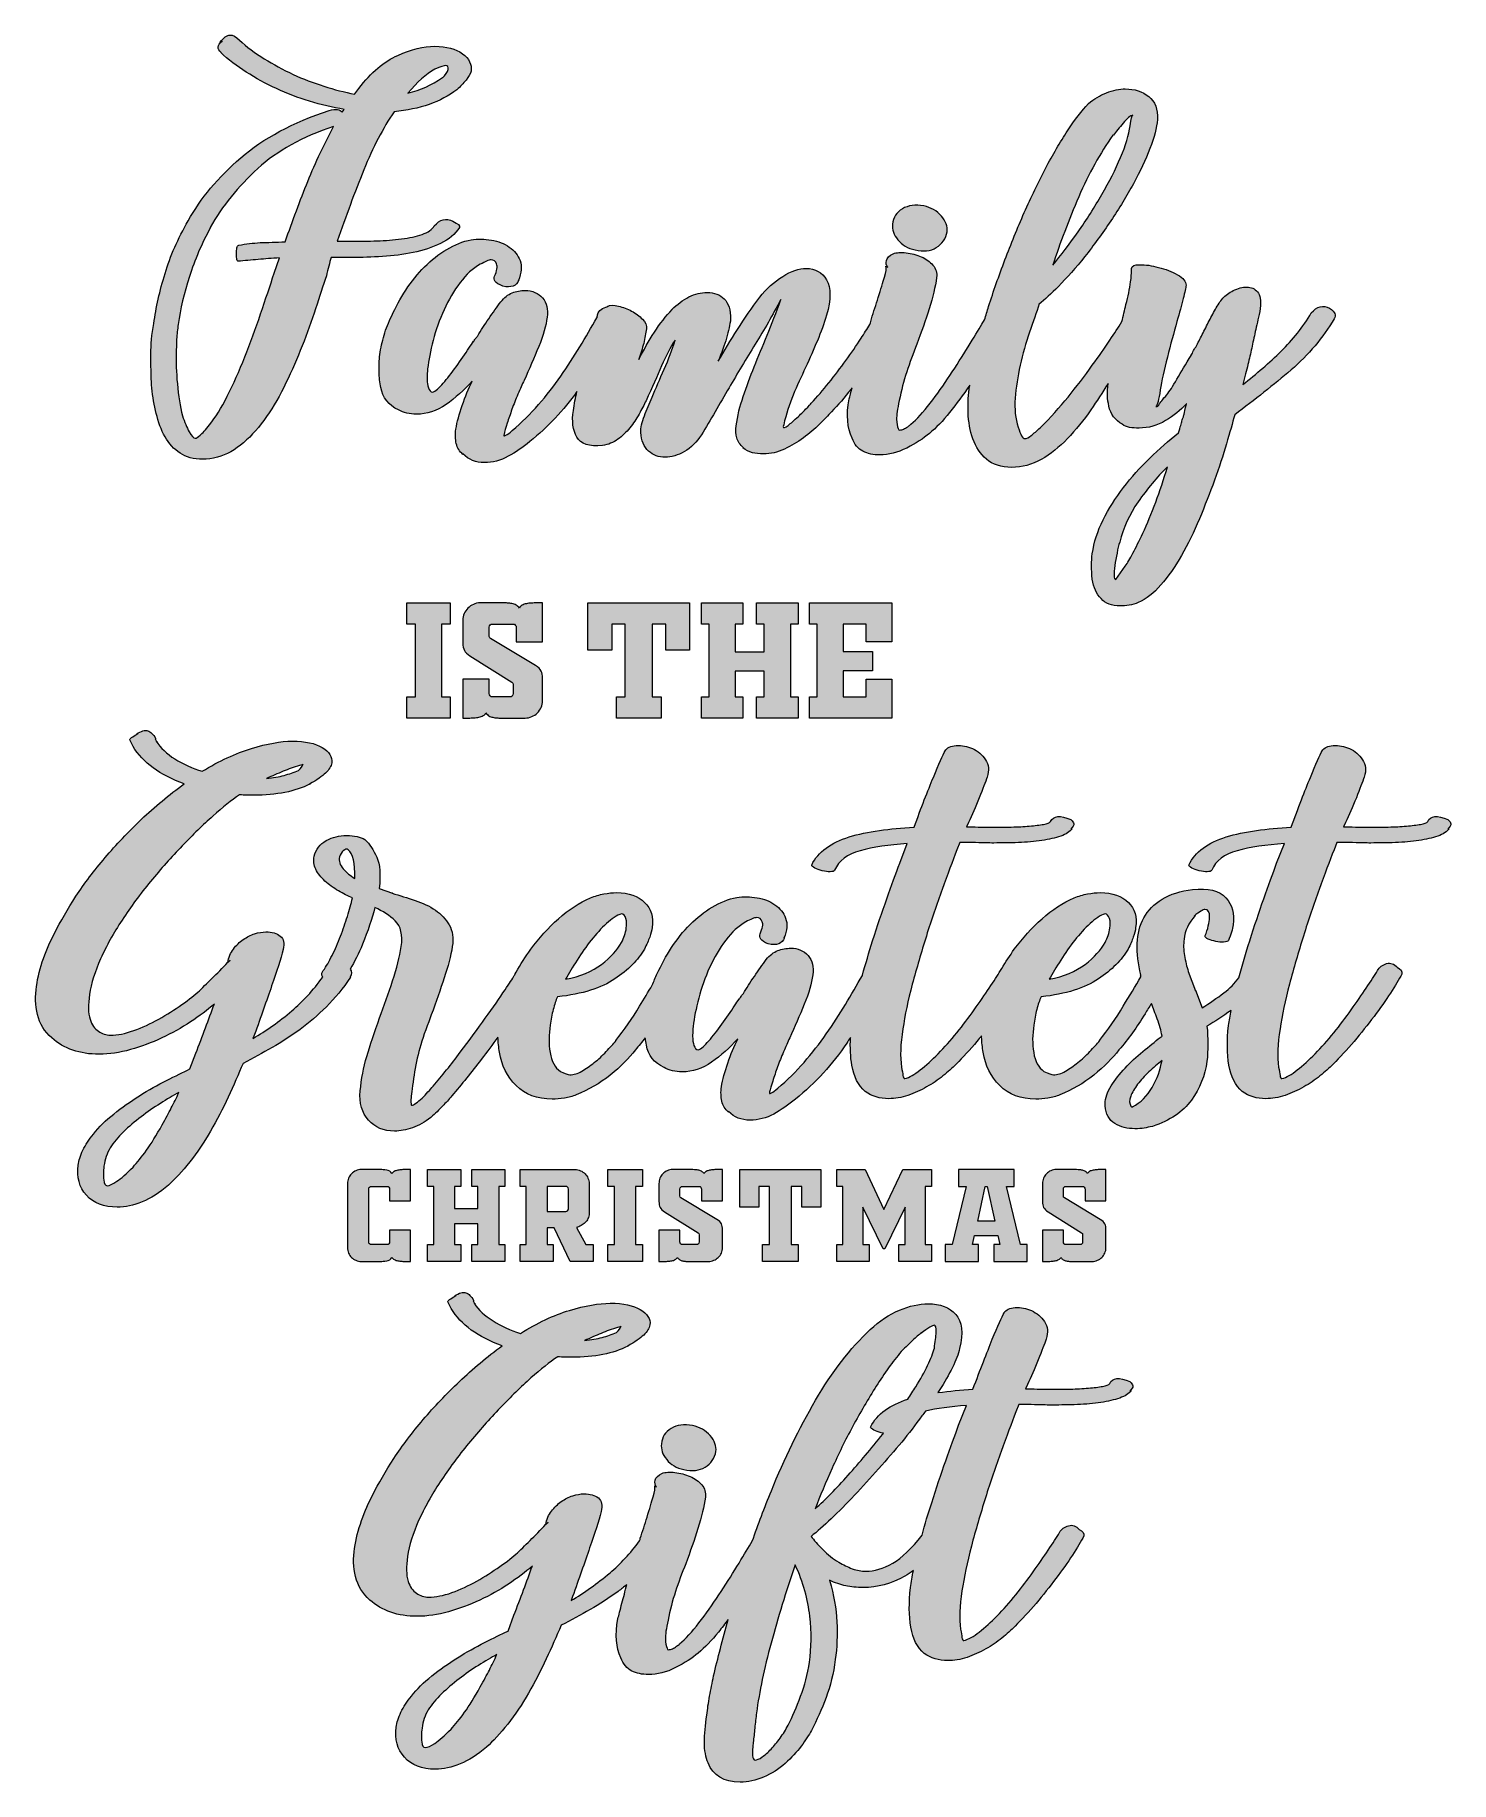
# Model space of a CAD drawing. Header units: inches. Extents: x 2.3 to 12.4, y -14.7 to -2.3.
import ezdxf

# ---------------------------------------------------------------- set-up
doc = ezdxf.new("R2010")
doc.units = ezdxf.units.IN
doc.header["$MEASUREMENT"] = 0
doc.layers.add('Layer 1', color=7, linetype='Continuous')

# ---------------------------------------------------------------- blocks, each defined once
blk = doc.blocks.new('block 2')
at = {"layer": 'Layer 1', "lineweight": 0}
for points, knots in [([(3.188, -4.9), (3.198, -4.961), (3.214, -5.02), (3.234, -5.077), (3.254, -5.134), (3.282, -5.182), (3.318, -5.222), (3.353, -5.262), (3.397, -5.29), (3.45, -5.305), (3.504, -5.321), (3.568, -5.32), (3.643, -5.302), (3.709, -5.284), (3.771, -5.249), (3.83, -5.198), (3.889, -5.147), (3.944, -5.085), (3.994, -5.012), (4.044, -4.94), (4.09, -4.86), (4.132, -4.772), (4.174, -4.685), (4.212, -4.596), (4.248, -4.507), (4.283, -4.417), (4.315, -4.329), (4.343, -4.243), (4.371, -4.156), (4.397, -4.078), (4.42, -4.008), (4.424, -3.985), (4.43, -3.962), (4.437, -3.939), (4.443, -3.917), (4.449, -3.896), (4.454, -3.878), (4.454, -3.878), (4.607, -3.878), (4.607, -3.878), (4.673, -3.878), (4.744, -3.876), (4.82, -3.871), (4.896, -3.867), (4.969, -3.857), (5.04, -3.842), (5.11, -3.828), (5.175, -3.806), (5.234, -3.778), (5.293, -3.749), (5.338, -3.711), (5.37, -3.663), (5.375, -3.652), (5.359, -3.637), (5.322, -3.619), (5.275, -3.594), (5.23, -3.606), (5.189, -3.653), (5.174, -3.678), (5.145, -3.698), (5.103, -3.713), (5.061, -3.728), (5.012, -3.738), (4.956, -3.745), (4.9, -3.752), (4.842, -3.757), (4.781, -3.759), (4.719, -3.761), (4.663, -3.762), (4.61, -3.762), (4.61, -3.762), (4.498, -3.762), (4.498, -3.762), (4.559, -3.583), (4.622, -3.413), (4.687, -3.253), (4.752, -3.093), (4.824, -2.955), (4.903, -2.839), (5.087, -2.821), (5.236, -2.769), (5.35, -2.682), (5.375, -2.66), (5.397, -2.636), (5.416, -2.613), (5.435, -2.589), (5.447, -2.568), (5.452, -2.549), (5.459, -2.502), (5.438, -2.46), (5.39, -2.425), (5.343, -2.39), (5.277, -2.372), (5.193, -2.372), (5.113, -2.372), (5.025, -2.394), (4.929, -2.437), (4.832, -2.48), (4.74, -2.559), (4.651, -2.672), (4.651, -2.672), (4.624, -2.71), (4.624, -2.71), (4.624, -2.71), (4.621, -2.713), (4.621, -2.713), (4.55, -2.699), (4.477, -2.681), (4.403, -2.657), (4.328, -2.633), (4.254, -2.605), (4.183, -2.572), (4.111, -2.539), (4.043, -2.502), (3.977, -2.461), (3.911, -2.42), (3.852, -2.376), (3.8, -2.328), (3.777, -2.303), (3.755, -2.291), (3.733, -2.292), (3.712, -2.293), (3.688, -2.31), (3.663, -2.342), (3.663, -2.342), (3.677, -2.335), (3.677, -2.335), (3.641, -2.364), (3.638, -2.392), (3.67, -2.417), (3.67, -2.417), (3.667, -2.417), (3.667, -2.417), (3.721, -2.467), (3.782, -2.513), (3.849, -2.556), (3.916, -2.599), (3.987, -2.639), (4.064, -2.674), (4.14, -2.709), (4.219, -2.739), (4.3, -2.764), (4.382, -2.789), (4.464, -2.808), (4.546, -2.822), (4.546, -2.822), (4.532, -2.842), (4.532, -2.842), (4.518, -2.822), (4.488, -2.817), (4.44, -2.829), (4.181, -2.915), (3.971, -3.028), (3.81, -3.168), (3.648, -3.307), (3.524, -3.457), (3.435, -3.616), (3.362, -3.743), (3.307, -3.868), (3.27, -3.992), (3.232, -4.116), (3.206, -4.235), (3.19, -4.348), (3.176, -4.428), (3.169, -4.5), (3.169, -4.566), (3.169, -4.609), (3.17, -4.66), (3.171, -4.72), (3.172, -4.779), (3.178, -4.839), (3.188, -4.9)], [0, 0, 0, 0, 1, 1, 1, 2, 2, 2, 3, 3, 3, 4, 4, 4, 5, 5, 5, 6, 6, 6, 7, 7, 7, 8, 8, 8, 9, 9, 9, 10, 10, 10, 11, 11, 11, 12, 12, 12, 13, 13, 13, 14, 14, 14, 15, 15, 15, 16, 16, 16, 17, 17, 17, 18, 18, 18, 19, 19, 19, 20, 20, 20, 21, 21, 21, 22, 22, 22, 23, 23, 23, 24, 24, 24, 25, 25, 25, 26, 26, 26, 27, 27, 27, 28, 28, 28, 29, 29, 29, 30, 30, 30, 31, 31, 31, 32, 32, 32, 33, 33, 33, 34, 34, 34, 35, 35, 35, 36, 36, 36, 37, 37, 37, 38, 38, 38, 39, 39, 39, 40, 40, 40, 41, 41, 41, 42, 42, 42, 43, 43, 43, 44, 44, 44, 45, 45, 45, 46, 46, 46, 47, 47, 47, 48, 48, 48, 49, 49, 49, 50, 50, 50, 51, 51, 51, 52, 52, 52, 53, 53, 53, 54, 54, 54, 55, 55, 55, 56, 56, 56, 57, 57, 57, 57]), ([(5.193, -2.536), (5.236, -2.518), (5.261, -2.509), (5.268, -2.509), (5.286, -2.509), (5.293, -2.518), (5.288, -2.538), (5.284, -2.557), (5.27, -2.577), (5.247, -2.597), (5.247, -2.597), (5.247, -2.594), (5.247, -2.594), (5.172, -2.648), (5.091, -2.686), (5.002, -2.706), (5.066, -2.627), (5.129, -2.57), (5.193, -2.536)], [0, 0, 0, 0, 1, 1, 1, 2, 2, 2, 3, 3, 3, 4, 4, 4, 5, 5, 5, 6, 6, 6, 6]), ([(3.35, -4.563), (3.35, -4.531), (3.351, -4.497), (3.353, -4.461), (3.356, -4.424), (3.359, -4.389), (3.364, -4.355), (3.379, -4.246), (3.406, -4.132), (3.444, -4.014), (3.481, -3.896), (3.532, -3.779), (3.595, -3.663), (3.595, -3.663), (3.592, -3.663), (3.592, -3.663), (3.678, -3.511), (3.791, -3.372), (3.931, -3.244), (4.07, -3.117), (4.25, -3.017), (4.471, -2.945), (4.405, -3.067), (4.344, -3.197), (4.288, -3.335), (4.233, -3.472), (4.179, -3.616), (4.127, -3.766), (4.061, -3.768), (4.002, -3.77), (3.949, -3.772), (3.897, -3.775), (3.846, -3.78), (3.796, -3.79), (3.789, -3.792), (3.785, -3.799), (3.783, -3.81), (3.78, -3.821), (3.779, -3.834), (3.779, -3.847), (3.779, -3.861), (3.78, -3.874), (3.781, -3.885), (3.782, -3.896), (3.785, -3.903), (3.789, -3.905), (3.837, -3.901), (3.885, -3.896), (3.934, -3.892), (3.983, -3.887), (4.033, -3.884), (4.086, -3.881), (4.086, -3.881), (4.048, -3.99), (4.048, -3.99), (4.019, -4.079), (3.986, -4.176), (3.951, -4.28), (3.916, -4.385), (3.878, -4.487), (3.839, -4.587), (3.799, -4.687), (3.758, -4.78), (3.714, -4.866), (3.671, -4.952), (3.629, -5.02), (3.588, -5.07), (3.559, -5.107), (3.536, -5.132), (3.52, -5.145), (3.504, -5.159), (3.493, -5.166), (3.486, -5.166), (3.473, -5.166), (3.458, -5.15), (3.442, -5.12), (3.426, -5.089), (3.41, -5.051), (3.394, -5.006), (3.378, -4.94), (3.366, -4.864), (3.358, -4.779), (3.35, -4.694), (3.348, -4.622), (3.35, -4.563)], [0, 0, 0, 0, 1, 1, 1, 2, 2, 2, 3, 3, 3, 4, 4, 4, 5, 5, 5, 6, 6, 6, 7, 7, 7, 8, 8, 8, 9, 9, 9, 10, 10, 10, 11, 11, 11, 12, 12, 12, 13, 13, 13, 14, 14, 14, 15, 15, 15, 16, 16, 16, 17, 17, 17, 18, 18, 18, 19, 19, 19, 20, 20, 20, 21, 21, 21, 22, 22, 22, 23, 23, 23, 24, 24, 24, 25, 25, 25, 26, 26, 26, 27, 27, 27, 28, 28, 28, 28])]:
    blk.add_open_spline(points, degree=3, knots=knots, dxfattribs=at)
blk = doc.blocks.new('block 3')
at = {"layer": 'Layer 1', "lineweight": 0}
for points, knots in [([(5.278, -3.82), (5.221, -3.854), (5.168, -3.896), (5.12, -3.945), (5.071, -3.993), (5.026, -4.048), (4.987, -4.11), (4.947, -4.171), (4.914, -4.232), (4.886, -4.294), (4.864, -4.339), (4.845, -4.385), (4.832, -4.432), (4.818, -4.478), (4.808, -4.524), (4.801, -4.57), (4.797, -4.611), (4.795, -4.651), (4.796, -4.692), (4.797, -4.733), (4.801, -4.771), (4.808, -4.805), (4.822, -4.877), (4.864, -4.931), (4.934, -4.965), (4.97, -4.985), (5.013, -4.995), (5.063, -4.995), (5.136, -4.995), (5.206, -4.972), (5.273, -4.926), (5.34, -4.879), (5.402, -4.824), (5.459, -4.76), (5.434, -4.813), (5.41, -4.87), (5.389, -4.932), (5.367, -4.995), (5.352, -5.051), (5.343, -5.101), (5.338, -5.14), (5.339, -5.174), (5.346, -5.205), (5.353, -5.236), (5.369, -5.261), (5.394, -5.282), (5.394, -5.282), (5.394, -5.278), (5.394, -5.278), (5.435, -5.319), (5.486, -5.34), (5.547, -5.34), (5.606, -5.34), (5.662, -5.325), (5.716, -5.295), (5.769, -5.266), (5.821, -5.231), (5.871, -5.19), (6, -5.085), (6.111, -4.967), (6.206, -4.834), (6.196, -4.878), (6.188, -4.923), (6.181, -4.968), (6.169, -5.045), (6.177, -5.109), (6.205, -5.159), (6.232, -5.209), (6.293, -5.228), (6.389, -5.217), (6.429, -5.212), (6.466, -5.198), (6.498, -5.174), (6.529, -5.15), (6.558, -5.123), (6.583, -5.093), (6.608, -5.062), (6.63, -5.029), (6.649, -4.994), (6.668, -4.959), (6.685, -4.927), (6.699, -4.9), (6.742, -4.805), (6.779, -4.722), (6.809, -4.651), (6.84, -4.581), (6.872, -4.52), (6.906, -4.467), (6.886, -4.533), (6.86, -4.602), (6.828, -4.674), (6.796, -4.745), (6.768, -4.812), (6.743, -4.873), (6.722, -4.918), (6.704, -4.963), (6.687, -5.007), (6.67, -5.052), (6.661, -5.091), (6.661, -5.125), (6.666, -5.184), (6.684, -5.228), (6.717, -5.258), (6.75, -5.287), (6.789, -5.302), (6.835, -5.302), (6.88, -5.302), (6.926, -5.288), (6.973, -5.261), (7.019, -5.234), (7.06, -5.194), (7.094, -5.142), (7.126, -5.09), (7.158, -5.035), (7.191, -4.978), (7.224, -4.922), (7.257, -4.865), (7.291, -4.808), (7.35, -4.704), (7.412, -4.6), (7.477, -4.496), (7.542, -4.393), (7.602, -4.287), (7.659, -4.178), (7.627, -4.269), (7.595, -4.353), (7.562, -4.432), (7.529, -4.51), (7.499, -4.585), (7.47, -4.657), (7.442, -4.728), (7.416, -4.798), (7.392, -4.868), (7.368, -4.937), (7.351, -5.007), (7.342, -5.077), (7.338, -5.109), (7.339, -5.138), (7.346, -5.164), (7.353, -5.19), (7.369, -5.213), (7.394, -5.234), (7.394, -5.234), (7.39, -5.234), (7.39, -5.234), (7.411, -5.252), (7.433, -5.264), (7.457, -5.27), (7.48, -5.275), (7.507, -5.278), (7.537, -5.278), (7.587, -5.278), (7.636, -5.267), (7.685, -5.244), (7.734, -5.221), (7.779, -5.195), (7.821, -5.164), (7.863, -5.133), (7.901, -5.101), (7.935, -5.067), (7.969, -5.033), (7.998, -5.003), (8.02, -4.978), (8.068, -4.929), (8.115, -4.875), (8.16, -4.817), (8.163, -4.813), (8.165, -4.81), (8.167, -4.807), (8.159, -4.841), (8.152, -4.867), (8.146, -4.886), (8.126, -5), (8.133, -5.093), (8.167, -5.166), (8.185, -5.211), (8.211, -5.242), (8.245, -5.259), (8.279, -5.277), (8.319, -5.285), (8.364, -5.285), (8.428, -5.285), (8.492, -5.269), (8.557, -5.236), (8.622, -5.203), (8.676, -5.168), (8.719, -5.132), (8.766, -5.093), (8.815, -5.043), (8.863, -4.982), (8.912, -4.921), (8.959, -4.857), (9.006, -4.789), (9.005, -4.791), (9.005, -4.793), (9.005, -4.794), (8.996, -4.851), (8.992, -4.914), (8.995, -4.982), (8.997, -5.05), (9.008, -5.113), (9.029, -5.171), (9.049, -5.229), (9.081, -5.277), (9.126, -5.316), (9.17, -5.354), (9.23, -5.374), (9.305, -5.374), (9.38, -5.374), (9.45, -5.355), (9.516, -5.317), (9.582, -5.28), (9.644, -5.231), (9.703, -5.169), (9.762, -5.108), (9.818, -5.039), (9.87, -4.963), (9.912, -4.902), (9.953, -4.84), (9.992, -4.777), (9.985, -4.836), (9.987, -4.89), (9.998, -4.938), (10.01, -4.994), (10.043, -5.038), (10.095, -5.067), (10.095, -5.067), (10.092, -5.067), (10.092, -5.067), (10.107, -5.078), (10.126, -5.086), (10.146, -5.089), (10.166, -5.093), (10.189, -5.094), (10.214, -5.094), (10.28, -5.094), (10.342, -5.077), (10.402, -5.041), (10.461, -5.006), (10.509, -4.967), (10.548, -4.924), (10.548, -4.922), (10.549, -4.921), (10.55, -4.921), (10.55, -4.921), (10.551, -4.92), (10.551, -4.92), (10.542, -4.959), (10.537, -4.984), (10.534, -4.994), (10.532, -5.004), (10.53, -5.012), (10.528, -5.018), (10.525, -5.023), (10.522, -5.032), (10.519, -5.045), (10.516, -5.057), (10.507, -5.085), (10.494, -5.128), (10.425, -5.183), (10.357, -5.243), (10.289, -5.309), (10.221, -5.375), (10.158, -5.445), (10.102, -5.518), (10.045, -5.592), (9.997, -5.669), (9.957, -5.748), (9.917, -5.828), (9.892, -5.908), (9.88, -5.99), (9.876, -6.017), (9.874, -6.046), (9.874, -6.075), (9.874, -6.105), (9.876, -6.137), (9.88, -6.171), (9.889, -6.23), (9.91, -6.276), (9.942, -6.31), (9.973, -6.344), (10.019, -6.362), (10.078, -6.362), (10.098, -6.362), (10.12, -6.36), (10.143, -6.356), (10.165, -6.353), (10.187, -6.347), (10.207, -6.338), (10.264, -6.313), (10.318, -6.271), (10.369, -6.212), (10.42, -6.153), (10.469, -6.083), (10.516, -6.002), (10.562, -5.921), (10.605, -5.835), (10.643, -5.742), (10.682, -5.648), (10.718, -5.556), (10.751, -5.466), (10.784, -5.375), (10.812, -5.288), (10.836, -5.207), (10.86, -5.125), (10.88, -5.056), (10.895, -4.999), (11.039, -4.892), (11.173, -4.785), (11.297, -4.679), (11.422, -4.572), (11.525, -4.45), (11.604, -4.314), (11.611, -4.303), (11.613, -4.291), (11.609, -4.278), (11.606, -4.266), (11.593, -4.253), (11.57, -4.239), (11.525, -4.214), (11.481, -4.226), (11.441, -4.273), (11.381, -4.373), (11.31, -4.464), (11.226, -4.546), (11.142, -4.628), (11.051, -4.707), (10.953, -4.784), (10.967, -4.73), (10.979, -4.682), (10.989, -4.641), (10.999, -4.6), (11.008, -4.561), (11.016, -4.524), (11.024, -4.486), (11.033, -4.447), (11.042, -4.406), (11.051, -4.365), (11.061, -4.318), (11.073, -4.263), (11.084, -4.202), (11.081, -4.158), (11.064, -4.132), (11.047, -4.106), (11.023, -4.092), (10.993, -4.089), (10.962, -4.087), (10.93, -4.093), (10.897, -4.108), (10.864, -4.123), (10.838, -4.14), (10.817, -4.161), (10.799, -4.181), (10.781, -4.206), (10.764, -4.236), (10.747, -4.265), (10.73, -4.297), (10.713, -4.329), (10.696, -4.362), (10.68, -4.395), (10.664, -4.427), (10.648, -4.458), (10.633, -4.487), (10.62, -4.512), (10.62, -4.516), (10.617, -4.52), (10.613, -4.522), (10.608, -4.529), (10.603, -4.538), (10.597, -4.551), (10.592, -4.563), (10.587, -4.573), (10.582, -4.58), (10.582, -4.58), (10.585, -4.576), (10.585, -4.576), (10.547, -4.638), (10.513, -4.694), (10.483, -4.745), (10.454, -4.796), (10.43, -4.833), (10.412, -4.856), (10.38, -4.89), (10.362, -4.913), (10.357, -4.924), (10.353, -4.935), (10.345, -4.941), (10.333, -4.941), (10.338, -4.939), (10.343, -4.927), (10.349, -4.905), (10.354, -4.884), (10.359, -4.856), (10.364, -4.822), (10.375, -4.756), (10.392, -4.678), (10.415, -4.588), (10.438, -4.499), (10.461, -4.414), (10.483, -4.335), (10.501, -4.271), (10.516, -4.217), (10.528, -4.171), (10.539, -4.126), (10.546, -4.094), (10.548, -4.076), (10.548, -4.048), (10.528, -4.023), (10.487, -4.001), (10.446, -3.978), (10.401, -3.96), (10.352, -3.948), (10.303, -3.935), (10.259, -3.929), (10.219, -3.929), (10.18, -3.929), (10.16, -3.938), (10.16, -3.956), (10.16, -3.972), (10.159, -3.988), (10.158, -4.004), (10.157, -4.02), (10.155, -4.036), (10.153, -4.052), (10.146, -4.102), (10.135, -4.156), (10.12, -4.214), (10.11, -4.254), (10.1, -4.294), (10.091, -4.335), (10.065, -4.377), (10.037, -4.42), (10.006, -4.466), (9.968, -4.524), (9.926, -4.583), (9.88, -4.645), (9.824, -4.724), (9.766, -4.8), (9.707, -4.873), (9.648, -4.946), (9.582, -5.018), (9.509, -5.091), (9.484, -5.114), (9.462, -5.132), (9.444, -5.147), (9.426, -5.162), (9.411, -5.169), (9.4, -5.169), (9.384, -5.169), (9.368, -5.142), (9.352, -5.087), (9.332, -5.026), (9.324, -4.957), (9.33, -4.881), (9.336, -4.805), (9.348, -4.727), (9.366, -4.646), (9.384, -4.566), (9.406, -4.487), (9.432, -4.411), (9.458, -4.335), (9.482, -4.268), (9.502, -4.209), (9.502, -4.209), (9.5, -4.21), (9.5, -4.21), (9.541, -4.178), (9.587, -4.136), (9.638, -4.084), (9.7, -4.022), (9.762, -3.951), (9.826, -3.871), (9.889, -3.792), (9.951, -3.707), (10.012, -3.617), (10.072, -3.528), (10.126, -3.439), (10.173, -3.352), (10.221, -3.264), (10.26, -3.181), (10.291, -3.101), (10.322, -3.022), (10.339, -2.953), (10.344, -2.894), (10.348, -2.821), (10.328, -2.766), (10.282, -2.73), (10.237, -2.694), (10.181, -2.676), (10.115, -2.676), (10.072, -2.676), (10.027, -2.685), (9.981, -2.703), (9.934, -2.721), (9.892, -2.747), (9.853, -2.781), (9.805, -2.831), (9.755, -2.896), (9.703, -2.975), (9.651, -3.055), (9.599, -3.144), (9.546, -3.243), (9.494, -3.342), (9.444, -3.447), (9.395, -3.558), (9.346, -3.669), (9.3, -3.782), (9.257, -3.895), (9.214, -4.009), (9.175, -4.119), (9.141, -4.227), (9.131, -4.26), (9.121, -4.291), (9.112, -4.322), (9.112, -4.322), (9.093, -4.352), (9.093, -4.352), (9.068, -4.395), (9.036, -4.449), (8.995, -4.515), (8.954, -4.581), (8.911, -4.649), (8.865, -4.718), (8.82, -4.787), (8.773, -4.854), (8.724, -4.917), (8.675, -4.981), (8.629, -5.031), (8.586, -5.067), (8.581, -5.072), (8.574, -5.077), (8.564, -5.084), (8.553, -5.091), (8.544, -5.097), (8.535, -5.101), (8.526, -5.106), (8.517, -5.108), (8.509, -5.108), (8.501, -5.108), (8.497, -5.104), (8.497, -5.098), (8.49, -5.082), (8.486, -5.06), (8.485, -5.031), (8.484, -5.003), (8.49, -4.958), (8.504, -4.897), (8.518, -4.826), (8.535, -4.759), (8.557, -4.694), (8.578, -4.629), (8.603, -4.563), (8.63, -4.495), (8.662, -4.408), (8.691, -4.324), (8.717, -4.243), (8.743, -4.161), (8.761, -4.087), (8.77, -4.021), (8.774, -3.987), (8.766, -3.958), (8.744, -3.933), (8.723, -3.908), (8.695, -3.888), (8.661, -3.873), (8.627, -3.858), (8.591, -3.849), (8.553, -3.844), (8.516, -3.839), (8.485, -3.842), (8.46, -3.851), (8.433, -3.864), (8.417, -3.881), (8.412, -3.9), (8.408, -3.92), (8.411, -3.935), (8.422, -3.946), (8.422, -3.946), (8.409, -3.939), (8.409, -3.939), (8.413, -3.955), (8.41, -3.981), (8.398, -4.018), (8.387, -4.054), (8.372, -4.103), (8.354, -4.164), (8.347, -4.189), (8.339, -4.214), (8.33, -4.239), (8.321, -4.264), (8.313, -4.289), (8.307, -4.314), (8.303, -4.327), (8.299, -4.34), (8.295, -4.355), (8.275, -4.386), (8.254, -4.419), (8.232, -4.454), (8.198, -4.506), (8.161, -4.559), (8.123, -4.612), (8.084, -4.666), (8.044, -4.718), (8.002, -4.771), (7.96, -4.823), (7.918, -4.872), (7.877, -4.917), (7.873, -4.922), (7.859, -4.936), (7.836, -4.96), (7.814, -4.984), (7.789, -5.007), (7.763, -5.031), (7.737, -5.055), (7.715, -5.073), (7.697, -5.084), (7.679, -5.095), (7.673, -5.091), (7.68, -5.07), (7.698, -4.995), (7.721, -4.925), (7.748, -4.859), (7.775, -4.793), (7.805, -4.728), (7.836, -4.662), (7.866, -4.596), (7.894, -4.532), (7.92, -4.471), (7.946, -4.41), (7.968, -4.349), (7.986, -4.29), (8.018, -4.177), (8.018, -4.093), (7.986, -4.038), (7.954, -3.984), (7.906, -3.956), (7.84, -3.956), (7.79, -3.956), (7.734, -3.975), (7.673, -4.013), (7.612, -4.05), (7.557, -4.1), (7.509, -4.161), (7.453, -4.236), (7.4, -4.312), (7.351, -4.391), (7.302, -4.469), (7.256, -4.545), (7.213, -4.617), (7.238, -4.558), (7.258, -4.503), (7.273, -4.452), (7.287, -4.401), (7.297, -4.356), (7.302, -4.318), (7.302, -4.252), (7.286, -4.203), (7.256, -4.173), (7.225, -4.142), (7.185, -4.127), (7.135, -4.127), (7.091, -4.127), (7.048, -4.138), (7.005, -4.159), (6.962, -4.181), (6.921, -4.211), (6.883, -4.249), (6.883, -4.249), (6.886, -4.249), (6.886, -4.249), (6.841, -4.295), (6.798, -4.349), (6.758, -4.411), (6.718, -4.474), (6.682, -4.538), (6.647, -4.604), (6.661, -4.565), (6.672, -4.527), (6.682, -4.49), (6.691, -4.452), (6.697, -4.418), (6.702, -4.386), (6.704, -4.363), (6.695, -4.34), (6.673, -4.318), (6.651, -4.295), (6.626, -4.276), (6.596, -4.26), (6.567, -4.244), (6.536, -4.232), (6.503, -4.224), (6.47, -4.216), (6.443, -4.217), (6.423, -4.226), (6.423, -4.226), (6.426, -4.226), (6.426, -4.226), (6.408, -4.232), (6.392, -4.24), (6.378, -4.249), (6.365, -4.259), (6.357, -4.269), (6.355, -4.28), (6.353, -4.288), (6.352, -4.296), (6.35, -4.305), (6.35, -4.305), (6.348, -4.307), (6.348, -4.307), (6.309, -4.375), (6.269, -4.445), (6.227, -4.515), (6.185, -4.586), (6.139, -4.655), (6.091, -4.725), (6.042, -4.794), (5.989, -4.861), (5.932, -4.927), (5.875, -4.993), (5.813, -5.055), (5.745, -5.111), (5.727, -5.127), (5.711, -5.139), (5.699, -5.145), (5.686, -5.152), (5.682, -5.15), (5.687, -5.139), (5.691, -5.118), (5.699, -5.092), (5.709, -5.06), (5.719, -5.028), (5.731, -4.995), (5.743, -4.96), (5.755, -4.925), (5.77, -4.889), (5.786, -4.852), (5.801, -4.816), (5.816, -4.783), (5.83, -4.754), (5.866, -4.674), (5.901, -4.594), (5.934, -4.513), (5.967, -4.433), (5.987, -4.363), (5.993, -4.304), (6.002, -4.247), (5.992, -4.201), (5.961, -4.166), (5.93, -4.131), (5.889, -4.113), (5.837, -4.113), (5.805, -4.113), (5.774, -4.119), (5.745, -4.13), (5.715, -4.142), (5.688, -4.163), (5.663, -4.195), (5.636, -4.231), (5.607, -4.271), (5.578, -4.314), (5.548, -4.357), (5.522, -4.398), (5.499, -4.437), (5.495, -4.441), (5.489, -4.448), (5.482, -4.457), (5.476, -4.466), (5.471, -4.473), (5.469, -4.478), (5.469, -4.478), (5.469, -4.474), (5.469, -4.474), (5.451, -4.504), (5.426, -4.542), (5.394, -4.588), (5.362, -4.635), (5.33, -4.679), (5.298, -4.72), (5.267, -4.76), (5.238, -4.793), (5.212, -4.817), (5.185, -4.84), (5.168, -4.844), (5.159, -4.829), (5.15, -4.817), (5.143, -4.8), (5.14, -4.776), (5.137, -4.752), (5.137, -4.717), (5.142, -4.672), (5.149, -4.611), (5.162, -4.543), (5.181, -4.469), (5.2, -4.395), (5.226, -4.323), (5.259, -4.251), (5.292, -4.18), (5.33, -4.115), (5.373, -4.057), (5.417, -3.999), (5.464, -3.955), (5.517, -3.926), (5.535, -3.917), (5.55, -3.909), (5.562, -3.904), (5.575, -3.898), (5.586, -3.895), (5.595, -3.895), (5.613, -3.895), (5.626, -3.905), (5.634, -3.924), (5.642, -3.943), (5.637, -3.972), (5.619, -4.011), (5.614, -4.025), (5.616, -4.037), (5.624, -4.048), (5.632, -4.06), (5.649, -4.071), (5.677, -4.082), (5.738, -4.096), (5.777, -4.081), (5.792, -4.038), (5.792, -4.038), (5.789, -4.042), (5.789, -4.042), (5.812, -3.987), (5.816, -3.94), (5.801, -3.9), (5.786, -3.861), (5.761, -3.828), (5.724, -3.803), (5.688, -3.778), (5.645, -3.762), (5.597, -3.754), (5.548, -3.746), (5.499, -3.745), (5.452, -3.752), (5.393, -3.763), (5.335, -3.786), (5.278, -3.82)], [0, 0, 0, 0, 1, 1, 1, 2, 2, 2, 3, 3, 3, 4, 4, 4, 5, 5, 5, 6, 6, 6, 7, 7, 7, 8, 8, 8, 9, 9, 9, 10, 10, 10, 11, 11, 11, 12, 12, 12, 13, 13, 13, 14, 14, 14, 15, 15, 15, 16, 16, 16, 17, 17, 17, 18, 18, 18, 19, 19, 19, 20, 20, 20, 21, 21, 21, 22, 22, 22, 23, 23, 23, 24, 24, 24, 25, 25, 25, 26, 26, 26, 27, 27, 27, 28, 28, 28, 29, 29, 29, 30, 30, 30, 31, 31, 31, 32, 32, 32, 33, 33, 33, 34, 34, 34, 35, 35, 35, 36, 36, 36, 37, 37, 37, 38, 38, 38, 39, 39, 39, 40, 40, 40, 41, 41, 41, 42, 42, 42, 43, 43, 43, 44, 44, 44, 45, 45, 45, 46, 46, 46, 47, 47, 47, 48, 48, 48, 49, 49, 49, 50, 50, 50, 51, 51, 51, 52, 52, 52, 53, 53, 53, 54, 54, 54, 55, 55, 55, 56, 56, 56, 57, 57, 57, 58, 58, 58, 59, 59, 59, 60, 60, 60, 61, 61, 61, 62, 62, 62, 63, 63, 63, 64, 64, 64, 65, 65, 65, 66, 66, 66, 67, 67, 67, 68, 68, 68, 69, 69, 69, 70, 70, 70, 71, 71, 71, 72, 72, 72, 73, 73, 73, 74, 74, 74, 75, 75, 75, 76, 76, 76, 77, 77, 77, 78, 78, 78, 79, 79, 79, 80, 80, 80, 81, 81, 81, 82, 82, 82, 83, 83, 83, 84, 84, 84, 85, 85, 85, 86, 86, 86, 87, 87, 87, 88, 88, 88, 89, 89, 89, 90, 90, 90, 91, 91, 91, 92, 92, 92, 93, 93, 93, 94, 94, 94, 95, 95, 95, 96, 96, 96, 97, 97, 97, 98, 98, 98, 99, 99, 99, 100, 100, 100, 101, 101, 101, 102, 102, 102, 103, 103, 103, 104, 104, 104, 105, 105, 105, 106, 106, 106, 107, 107, 107, 108, 108, 108, 109, 109, 109, 110, 110, 110, 111, 111, 111, 112, 112, 112, 113, 113, 113, 114, 114, 114, 115, 115, 115, 116, 116, 116, 117, 117, 117, 118, 118, 118, 119, 119, 119, 120, 120, 120, 121, 121, 121, 122, 122, 122, 123, 123, 123, 124, 124, 124, 125, 125, 125, 126, 126, 126, 127, 127, 127, 128, 128, 128, 129, 129, 129, 130, 130, 130, 131, 131, 131, 132, 132, 132, 133, 133, 133, 134, 134, 134, 135, 135, 135, 136, 136, 136, 137, 137, 137, 138, 138, 138, 139, 139, 139, 140, 140, 140, 141, 141, 141, 142, 142, 142, 143, 143, 143, 144, 144, 144, 145, 145, 145, 146, 146, 146, 147, 147, 147, 148, 148, 148, 149, 149, 149, 150, 150, 150, 151, 151, 151, 152, 152, 152, 153, 153, 153, 154, 154, 154, 155, 155, 155, 156, 156, 156, 157, 157, 157, 158, 158, 158, 159, 159, 159, 160, 160, 160, 161, 161, 161, 162, 162, 162, 163, 163, 163, 164, 164, 164, 165, 165, 165, 166, 166, 166, 167, 167, 167, 168, 168, 168, 169, 169, 169, 170, 170, 170, 171, 171, 171, 172, 172, 172, 173, 173, 173, 174, 174, 174, 175, 175, 175, 176, 176, 176, 177, 177, 177, 178, 178, 178, 179, 179, 179, 180, 180, 180, 181, 181, 181, 182, 182, 182, 183, 183, 183, 184, 184, 184, 185, 185, 185, 186, 186, 186, 187, 187, 187, 188, 188, 188, 189, 189, 189, 190, 190, 190, 191, 191, 191, 192, 192, 192, 193, 193, 193, 194, 194, 194, 195, 195, 195, 196, 196, 196, 197, 197, 197, 198, 198, 198, 199, 199, 199, 200, 200, 200, 201, 201, 201, 202, 202, 202, 203, 203, 203, 204, 204, 204, 205, 205, 205, 206, 206, 206, 207, 207, 207, 208, 208, 208, 209, 209, 209, 210, 210, 210, 211, 211, 211, 212, 212, 212, 213, 213, 213, 214, 214, 214, 215, 215, 215, 216, 216, 216, 217, 217, 217, 218, 218, 218, 219, 219, 219, 220, 220, 220, 221, 221, 221, 222, 222, 222, 223, 223, 223, 224, 224, 224, 225, 225, 225, 226, 226, 226, 227, 227, 227, 228, 228, 228, 229, 229, 229, 230, 230, 230, 231, 231, 231, 232, 232, 232, 233, 233, 233, 234, 234, 234, 235, 235, 235, 236, 236, 236, 237, 237, 237, 238, 238, 238, 239, 239, 239, 240, 240, 240, 241, 241, 241, 242, 242, 242, 243, 243, 243, 244, 244, 244, 245, 245, 245, 246, 246, 246, 247, 247, 247, 248, 248, 248, 249, 249, 249, 250, 250, 250, 251, 251, 251, 252, 252, 252, 253, 253, 253, 254, 254, 254, 255, 255, 255, 256, 256, 256, 257, 257, 257, 258, 258, 258, 259, 259, 259, 260, 260, 260, 261, 261, 261, 262, 262, 262, 263, 263, 263, 264, 264, 264, 265, 265, 265, 266, 266, 266, 267, 267, 267, 268, 268, 268, 269, 269, 269, 270, 270, 270, 271, 271, 271, 272, 272, 272, 273, 273, 273, 274, 274, 274, 275, 275, 275, 276, 276, 276, 277, 277, 277, 278, 278, 278, 279, 279, 279, 280, 280, 280, 280]), ([(9.783, -3.445), (9.855, -3.28), (9.936, -3.133), (10.027, -3.006), (10.027, -3.006), (10.03, -3.006), (10.03, -3.006), (10.048, -2.981), (10.072, -2.952), (10.1, -2.919), (10.128, -2.886), (10.152, -2.867), (10.17, -2.863), (10.163, -2.865), (10.156, -2.89), (10.149, -2.938), (10.14, -3.004), (10.118, -3.079), (10.081, -3.164), (10.045, -3.25), (10.001, -3.338), (9.948, -3.428), (9.896, -3.519), (9.839, -3.608), (9.778, -3.696), (9.717, -3.783), (9.657, -3.862), (9.598, -3.933), (9.65, -3.774), (9.712, -3.611), (9.783, -3.445)], [0, 0, 0, 0, 1, 1, 1, 2, 2, 2, 3, 3, 3, 4, 4, 4, 5, 5, 5, 6, 6, 6, 7, 7, 7, 8, 8, 8, 9, 9, 9, 10, 10, 10, 10]), ([(10.332, -5.622), (10.301, -5.702), (10.271, -5.776), (10.241, -5.844), (10.214, -5.898), (10.19, -5.945), (10.17, -5.985), (10.149, -6.025), (10.131, -6.056), (10.115, -6.079), (10.115, -6.079), (10.047, -6.174), (10.047, -6.174), (10.04, -6.174), (10.036, -6.164), (10.035, -6.145), (10.034, -6.126), (10.036, -6.102), (10.04, -6.074), (10.045, -6.045), (10.05, -6.016), (10.056, -5.985), (10.061, -5.954), (10.068, -5.929), (10.075, -5.908), (10.1, -5.806), (10.144, -5.71), (10.207, -5.619), (10.271, -5.528), (10.34, -5.445), (10.415, -5.37), (10.39, -5.459), (10.362, -5.543), (10.332, -5.622)], [0, 0, 0, 0, 1, 1, 1, 2, 2, 2, 3, 3, 3, 4, 4, 4, 5, 5, 5, 6, 6, 6, 7, 7, 7, 8, 8, 8, 9, 9, 9, 10, 10, 10, 11, 11, 11, 11])]:
    blk.add_open_spline(points, degree=3, knots=knots, dxfattribs=at)
blk = doc.blocks.new('block 4')
at = {"layer": 'Layer 1', "lineweight": 0}
for points, knots in [([(12.436, -7.916), (12.435, -7.907), (12.428, -7.897), (12.414, -7.885), (12.339, -7.851), (12.291, -7.856), (12.271, -7.899), (12.264, -7.908), (12.247, -7.915), (12.22, -7.919), (12.192, -7.924), (12.159, -7.928), (12.119, -7.931), (12.079, -7.935), (12.036, -7.937), (11.99, -7.938), (11.943, -7.939), (11.897, -7.94), (11.852, -7.94), (11.818, -7.94), (11.785, -7.939), (11.755, -7.938), (11.724, -7.937), (11.696, -7.936), (11.671, -7.936), (11.671, -7.936), (11.685, -7.906), (11.685, -7.906), (11.71, -7.853), (11.735, -7.795), (11.762, -7.73), (11.788, -7.665), (11.806, -7.616), (11.818, -7.582), (11.834, -7.534), (11.83, -7.493), (11.806, -7.458), (11.782, -7.422), (11.751, -7.396), (11.714, -7.379), (11.676, -7.362), (11.638, -7.355), (11.598, -7.357), (11.558, -7.359), (11.532, -7.372), (11.518, -7.395), (11.502, -7.424), (11.474, -7.487), (11.435, -7.584), (11.395, -7.68), (11.349, -7.799), (11.297, -7.94), (11.21, -7.944), (11.128, -7.952), (11.05, -7.963), (10.971, -7.974), (10.9, -7.989), (10.835, -8.009), (10.77, -8.029), (10.715, -8.055), (10.67, -8.088), (10.624, -8.121), (10.59, -8.161), (10.568, -8.209), (10.568, -8.216), (10.575, -8.223), (10.59, -8.231), (10.604, -8.239), (10.622, -8.245), (10.642, -8.25), (10.663, -8.254), (10.682, -8.257), (10.699, -8.257), (10.716, -8.257), (10.727, -8.253), (10.731, -8.246), (10.761, -8.178), (10.821, -8.132), (10.913, -8.107), (11.005, -8.082), (11.117, -8.065), (11.249, -8.056), (11.249, -8.056), (11.194, -8.195), (11.194, -8.195), (11.167, -8.27), (11.136, -8.355), (11.102, -8.451), (11.068, -8.546), (11.035, -8.645), (11.002, -8.749), (10.974, -8.836), (10.948, -8.924), (10.924, -9.013), (10.895, -9.052), (10.86, -9.088), (10.818, -9.12), (10.769, -9.158), (10.717, -9.193), (10.663, -9.227), (10.663, -9.227), (10.615, -9.101), (10.615, -9.101), (10.615, -9.101), (10.615, -9.105), (10.615, -9.105), (10.615, -9.105), (10.564, -8.968), (10.564, -8.968), (10.553, -8.932), (10.544, -8.894), (10.537, -8.854), (10.53, -8.815), (10.529, -8.775), (10.534, -8.737), (10.54, -8.678), (10.566, -8.622), (10.612, -8.57), (10.612, -8.57), (10.605, -8.573), (10.605, -8.573), (10.644, -8.542), (10.67, -8.526), (10.683, -8.526), (10.706, -8.526), (10.717, -8.544), (10.716, -8.582), (10.715, -8.619), (10.704, -8.664), (10.683, -8.716), (10.683, -8.723), (10.691, -8.73), (10.707, -8.737), (10.723, -8.744), (10.741, -8.749), (10.76, -8.754), (10.779, -8.758), (10.798, -8.76), (10.816, -8.759), (10.834, -8.758), (10.846, -8.754), (10.85, -8.747), (10.859, -8.727), (10.867, -8.707), (10.872, -8.687), (10.878, -8.668), (10.882, -8.651), (10.884, -8.635), (10.896, -8.557), (10.878, -8.493), (10.832, -8.442), (10.785, -8.391), (10.706, -8.371), (10.595, -8.383), (10.508, -8.394), (10.436, -8.417), (10.378, -8.452), (10.321, -8.488), (10.277, -8.532), (10.247, -8.585), (10.218, -8.639), (10.202, -8.7), (10.2, -8.769), (10.197, -8.839), (10.206, -8.913), (10.227, -8.992), (10.227, -8.992), (10.223, -8.992), (10.223, -8.992), (10.224, -8.996), (10.226, -9.001), (10.227, -9.006), (10.187, -9.071), (10.145, -9.141), (10.101, -9.215), (10.049, -9.303), (9.992, -9.384), (9.931, -9.459), (9.931, -9.459), (9.934, -9.459), (9.934, -9.459), (9.913, -9.484), (9.89, -9.511), (9.862, -9.539), (9.835, -9.568), (9.807, -9.594), (9.777, -9.617), (9.748, -9.641), (9.718, -9.662), (9.689, -9.679), (9.659, -9.696), (9.631, -9.704), (9.603, -9.704), (9.59, -9.704), (9.567, -9.696), (9.535, -9.68), (9.497, -9.653), (9.472, -9.608), (9.462, -9.546), (9.452, -9.483), (9.452, -9.418), (9.464, -9.35), (9.468, -9.311), (9.475, -9.275), (9.484, -9.239), (9.493, -9.204), (9.504, -9.174), (9.515, -9.149), (9.692, -9.129), (9.828, -9.086), (9.924, -9.021), (10.019, -8.957), (10.089, -8.886), (10.135, -8.808), (10.151, -8.777), (10.163, -8.748), (10.172, -8.723), (10.181, -8.698), (10.187, -8.676), (10.189, -8.655), (10.201, -8.58), (10.183, -8.52), (10.137, -8.475), (10.09, -8.429), (10.024, -8.406), (9.937, -8.406), (9.908, -8.406), (9.877, -8.409), (9.845, -8.415), (9.814, -8.421), (9.782, -8.43), (9.75, -8.444), (9.67, -8.478), (9.594, -8.527), (9.522, -8.592), (9.449, -8.657), (9.383, -8.729), (9.324, -8.81), (9.292, -8.854), (9.262, -8.9), (9.235, -8.947), (9.232, -8.952), (9.228, -8.956), (9.225, -8.962), (9.205, -8.996), (9.178, -9.037), (9.145, -9.086), (9.112, -9.135), (9.077, -9.187), (9.038, -9.241), (8.999, -9.296), (8.958, -9.35), (8.914, -9.405), (8.869, -9.459), (8.825, -9.509), (8.781, -9.554), (8.737, -9.6), (8.694, -9.638), (8.653, -9.67), (8.612, -9.702), (8.576, -9.723), (8.544, -9.732), (8.537, -9.732), (8.533, -9.724), (8.53, -9.709), (8.528, -9.695), (8.525, -9.675), (8.52, -9.65), (8.509, -9.575), (8.512, -9.484), (8.53, -9.377), (8.544, -9.28), (8.566, -9.173), (8.597, -9.059), (8.628, -8.944), (8.661, -8.829), (8.697, -8.715), (8.734, -8.6), (8.771, -8.489), (8.81, -8.383), (8.848, -8.276), (8.884, -8.182), (8.915, -8.1), (8.915, -8.1), (8.936, -8.049), (8.936, -8.049), (8.936, -8.049), (8.977, -8.049), (8.977, -8.049), (9.006, -8.049), (9.038, -8.049), (9.072, -8.05), (9.106, -8.052), (9.141, -8.052), (9.178, -8.052), (9.234, -8.052), (9.293, -8.051), (9.353, -8.049), (9.413, -8.047), (9.469, -8.042), (9.52, -8.034), (9.571, -8.026), (9.616, -8.016), (9.655, -8.003), (9.693, -7.989), (9.72, -7.972), (9.736, -7.95), (9.736, -7.95), (9.726, -7.953), (9.726, -7.953), (9.742, -7.937), (9.749, -7.925), (9.748, -7.916), (9.747, -7.907), (9.74, -7.897), (9.726, -7.885), (9.651, -7.851), (9.604, -7.856), (9.583, -7.899), (9.576, -7.908), (9.559, -7.915), (9.532, -7.919), (9.505, -7.924), (9.471, -7.928), (9.431, -7.931), (9.392, -7.935), (9.349, -7.937), (9.302, -7.938), (9.255, -7.939), (9.209, -7.94), (9.164, -7.94), (9.13, -7.94), (9.098, -7.939), (9.067, -7.938), (9.036, -7.937), (9.008, -7.936), (8.984, -7.936), (8.984, -7.936), (8.997, -7.906), (8.997, -7.906), (9.022, -7.853), (9.048, -7.795), (9.074, -7.73), (9.1, -7.665), (9.119, -7.616), (9.13, -7.582), (9.146, -7.534), (9.142, -7.493), (9.118, -7.458), (9.094, -7.422), (9.064, -7.396), (9.026, -7.379), (8.989, -7.362), (8.95, -7.355), (8.91, -7.357), (8.871, -7.359), (8.844, -7.372), (8.83, -7.395), (8.814, -7.424), (8.786, -7.487), (8.747, -7.584), (8.707, -7.68), (8.661, -7.799), (8.609, -7.94), (8.522, -7.944), (8.44, -7.952), (8.362, -7.963), (8.283, -7.974), (8.212, -7.989), (8.147, -8.009), (8.082, -8.029), (8.027, -8.055), (7.982, -8.088), (7.937, -8.121), (7.902, -8.161), (7.88, -8.209), (7.88, -8.216), (7.887, -8.223), (7.902, -8.231), (7.917, -8.239), (7.934, -8.245), (7.955, -8.25), (7.975, -8.254), (7.994, -8.257), (8.011, -8.257), (8.028, -8.257), (8.039, -8.253), (8.043, -8.246), (8.073, -8.178), (8.134, -8.132), (8.226, -8.107), (8.318, -8.082), (8.429, -8.065), (8.561, -8.056), (8.561, -8.056), (8.507, -8.195), (8.507, -8.195), (8.479, -8.27), (8.449, -8.355), (8.415, -8.451), (8.381, -8.546), (8.347, -8.645), (8.314, -8.749), (8.288, -8.831), (8.264, -8.913), (8.241, -8.995), (8.241, -8.995), (8.241, -8.996), (8.241, -8.996), (8.202, -9.064), (8.162, -9.133), (8.12, -9.204), (8.078, -9.274), (8.033, -9.344), (7.984, -9.413), (7.935, -9.482), (7.882, -9.55), (7.825, -9.616), (7.768, -9.682), (7.706, -9.743), (7.638, -9.8), (7.62, -9.816), (7.604, -9.827), (7.592, -9.834), (7.579, -9.841), (7.575, -9.838), (7.58, -9.827), (7.585, -9.807), (7.592, -9.78), (7.602, -9.749), (7.612, -9.717), (7.624, -9.683), (7.636, -9.648), (7.649, -9.613), (7.663, -9.577), (7.679, -9.541), (7.695, -9.505), (7.709, -9.472), (7.723, -9.442), (7.759, -9.363), (7.794, -9.282), (7.827, -9.202), (7.86, -9.121), (7.88, -9.051), (7.887, -8.992), (7.896, -8.936), (7.885, -8.89), (7.854, -8.854), (7.824, -8.819), (7.782, -8.802), (7.73, -8.802), (7.698, -8.802), (7.667, -8.807), (7.638, -8.819), (7.608, -8.83), (7.581, -8.852), (7.556, -8.883), (7.529, -8.92), (7.5, -8.959), (7.471, -9.003), (7.441, -9.046), (7.415, -9.087), (7.393, -9.125), (7.388, -9.13), (7.382, -9.137), (7.376, -9.146), (7.369, -9.155), (7.364, -9.162), (7.362, -9.166), (7.362, -9.166), (7.362, -9.163), (7.362, -9.163), (7.344, -9.192), (7.319, -9.23), (7.287, -9.277), (7.255, -9.323), (7.223, -9.367), (7.192, -9.408), (7.16, -9.449), (7.131, -9.481), (7.105, -9.505), (7.079, -9.529), (7.061, -9.533), (7.052, -9.517), (7.043, -9.506), (7.037, -9.488), (7.033, -9.464), (7.03, -9.44), (7.03, -9.406), (7.035, -9.36), (7.042, -9.299), (7.055, -9.231), (7.074, -9.158), (7.093, -9.084), (7.12, -9.011), (7.152, -8.94), (7.185, -8.868), (7.223, -8.803), (7.267, -8.745), (7.31, -8.687), (7.357, -8.644), (7.41, -8.614), (7.428, -8.605), (7.443, -8.598), (7.456, -8.592), (7.468, -8.586), (7.479, -8.584), (7.488, -8.584), (7.506, -8.584), (7.519, -8.593), (7.527, -8.613), (7.535, -8.632), (7.53, -8.661), (7.512, -8.699), (7.507, -8.713), (7.509, -8.726), (7.517, -8.737), (7.525, -8.748), (7.543, -8.76), (7.57, -8.771), (7.631, -8.785), (7.67, -8.77), (7.686, -8.727), (7.686, -8.727), (7.682, -8.73), (7.682, -8.73), (7.705, -8.676), (7.709, -8.628), (7.694, -8.589), (7.679, -8.549), (7.654, -8.517), (7.617, -8.492), (7.581, -8.467), (7.539, -8.45), (7.49, -8.442), (7.441, -8.434), (7.393, -8.434), (7.345, -8.44), (7.286, -8.452), (7.228, -8.475), (7.171, -8.509), (7.114, -8.543), (7.062, -8.584), (7.013, -8.633), (6.964, -8.682), (6.92, -8.737), (6.88, -8.798), (6.84, -8.859), (6.807, -8.921), (6.779, -8.982), (6.766, -9.01), (6.754, -9.038), (6.743, -9.066), (6.714, -9.113), (6.685, -9.163), (6.653, -9.215), (6.601, -9.303), (6.544, -9.384), (6.483, -9.459), (6.483, -9.459), (6.486, -9.459), (6.486, -9.459), (6.466, -9.484), (6.442, -9.511), (6.415, -9.539), (6.388, -9.568), (6.359, -9.594), (6.33, -9.617), (6.3, -9.641), (6.271, -9.662), (6.241, -9.679), (6.212, -9.696), (6.183, -9.704), (6.156, -9.704), (6.142, -9.704), (6.12, -9.696), (6.088, -9.68), (6.049, -9.653), (6.025, -9.608), (6.015, -9.546), (6.004, -9.483), (6.005, -9.418), (6.016, -9.35), (6.021, -9.311), (6.028, -9.275), (6.037, -9.239), (6.046, -9.204), (6.056, -9.174), (6.067, -9.149), (6.245, -9.129), (6.381, -9.086), (6.476, -9.021), (6.572, -8.957), (6.642, -8.886), (6.687, -8.808), (6.703, -8.777), (6.716, -8.748), (6.725, -8.723), (6.734, -8.698), (6.74, -8.676), (6.742, -8.655), (6.753, -8.58), (6.736, -8.52), (6.689, -8.475), (6.643, -8.429), (6.576, -8.406), (6.49, -8.406), (6.46, -8.406), (6.43, -8.409), (6.398, -8.415), (6.366, -8.421), (6.334, -8.43), (6.303, -8.444), (6.223, -8.478), (6.147, -8.527), (6.074, -8.592), (6.002, -8.657), (5.936, -8.729), (5.877, -8.81), (5.838, -8.863), (5.804, -8.917), (5.773, -8.973), (5.773, -8.973), (5.773, -8.974), (5.773, -8.974), (5.767, -8.982), (5.764, -8.987), (5.764, -8.989), (5.764, -8.989), (5.766, -8.986), (5.766, -8.986), (5.764, -8.99), (5.762, -8.993), (5.76, -8.997), (5.747, -9.02), (5.725, -9.053), (5.694, -9.098), (5.655, -9.157), (5.608, -9.225), (5.553, -9.301), (5.499, -9.377), (5.439, -9.458), (5.374, -9.544), (5.31, -9.631), (5.245, -9.711), (5.182, -9.786), (5.17, -9.797), (5.158, -9.811), (5.144, -9.827), (5.131, -9.843), (5.116, -9.858), (5.102, -9.871), (5.087, -9.885), (5.073, -9.897), (5.059, -9.907), (5.045, -9.917), (5.035, -9.922), (5.028, -9.922), (5.024, -9.922), (5.022, -9.909), (5.023, -9.881), (5.024, -9.854), (5.031, -9.804), (5.042, -9.732), (5.051, -9.666), (5.064, -9.602), (5.08, -9.539), (5.095, -9.477), (5.119, -9.406), (5.151, -9.326), (5.151, -9.326), (5.168, -9.278), (5.168, -9.278), (5.202, -9.183), (5.233, -9.095), (5.26, -9.013), (5.287, -8.931), (5.307, -8.857), (5.318, -8.791), (5.327, -8.73), (5.32, -8.678), (5.296, -8.636), (5.272, -8.594), (5.239, -8.559), (5.197, -8.531), (5.155, -8.502), (5.107, -8.479), (5.052, -8.461), (4.998, -8.443), (4.943, -8.426), (4.889, -8.41), (4.889, -8.41), (4.892, -8.41), (4.892, -8.41), (4.892, -8.41), (4.797, -8.376), (4.797, -8.376), (4.808, -8.278), (4.802, -8.204), (4.78, -8.153), (4.757, -8.102), (4.729, -8.06), (4.695, -8.028), (4.663, -8.008), (4.62, -7.998), (4.565, -7.998), (4.513, -7.998), (4.464, -8.01), (4.419, -8.035), (4.373, -8.06), (4.345, -8.098), (4.334, -8.147), (4.327, -8.179), (4.331, -8.21), (4.345, -8.239), (4.36, -8.269), (4.382, -8.297), (4.41, -8.323), (4.439, -8.349), (4.47, -8.372), (4.506, -8.393), (4.541, -8.413), (4.574, -8.43), (4.606, -8.444), (4.597, -8.485), (4.585, -8.529), (4.57, -8.575), (4.555, -8.622), (4.539, -8.669), (4.521, -8.716), (4.503, -8.764), (4.483, -8.81), (4.461, -8.853), (4.44, -8.896), (4.419, -8.932), (4.398, -8.962), (4.387, -8.973), (4.385, -8.986), (4.391, -9.001), (4.393, -9.003), (4.394, -9.006), (4.395, -9.008), (4.325, -9.103), (4.252, -9.183), (4.175, -9.248), (4.083, -9.325), (3.991, -9.391), (3.897, -9.445), (3.897, -9.445), (3.908, -9.418), (3.908, -9.418), (3.953, -9.291), (3.994, -9.175), (4.03, -9.071), (4.067, -8.966), (4.094, -8.88), (4.112, -8.812), (4.123, -8.766), (4.117, -8.734), (4.092, -8.715), (4.067, -8.695), (4.033, -8.686), (3.989, -8.686), (3.964, -8.686), (3.938, -8.69), (3.909, -8.699), (3.881, -8.708), (3.854, -8.722), (3.828, -8.74), (3.801, -8.758), (3.778, -8.781), (3.758, -8.808), (3.737, -8.836), (3.724, -8.867), (3.717, -8.904), (3.717, -8.904), (3.734, -8.887), (3.734, -8.887), (3.652, -8.971), (3.579, -9.043), (3.516, -9.105), (3.484, -9.134), (3.442, -9.167), (3.39, -9.204), (3.338, -9.24), (3.283, -9.275), (3.225, -9.307), (3.167, -9.34), (3.108, -9.368), (3.047, -9.389), (2.987, -9.411), (2.932, -9.422), (2.882, -9.422), (2.85, -9.422), (2.821, -9.413), (2.795, -9.394), (2.769, -9.376), (2.749, -9.348), (2.736, -9.309), (2.722, -9.264), (2.721, -9.205), (2.732, -9.132), (2.744, -9.053), (2.77, -8.967), (2.811, -8.877), (2.852, -8.786), (2.903, -8.694), (2.964, -8.601), (3.025, -8.507), (3.093, -8.416), (3.167, -8.326), (3.241, -8.237), (3.315, -8.152), (3.392, -8.073), (3.468, -7.993), (3.541, -7.922), (3.611, -7.86), (3.682, -7.797), (3.745, -7.747), (3.802, -7.708), (3.82, -7.71), (3.837, -7.711), (3.853, -7.711), (3.869, -7.711), (3.885, -7.711), (3.901, -7.711), (4.066, -7.711), (4.199, -7.685), (4.301, -7.632), (4.352, -7.603), (4.39, -7.577), (4.415, -7.553), (4.44, -7.529), (4.455, -7.505), (4.46, -7.48), (4.464, -7.437), (4.441, -7.4), (4.391, -7.371), (4.341, -7.341), (4.27, -7.326), (4.177, -7.326), (4.095, -7.326), (3.998, -7.344), (3.886, -7.378), (3.773, -7.412), (3.657, -7.466), (3.536, -7.541), (3.464, -7.518), (3.398, -7.489), (3.34, -7.453), (3.283, -7.416), (3.238, -7.374), (3.206, -7.326), (3.206, -7.326), (3.213, -7.33), (3.213, -7.33), (3.213, -7.33), (3.206, -7.323), (3.206, -7.323), (3.206, -7.32), (3.205, -7.317), (3.203, -7.314), (3.203, -7.314), (3.203, -7.313), (3.203, -7.313), (3.203, -7.313), (3.203, -7.313), (3.203, -7.314), (3.202, -7.312), (3.201, -7.311), (3.199, -7.309), (3.201, -7.309), (3.203, -7.308), (3.203, -7.306), (3.187, -7.277), (3.168, -7.258), (3.148, -7.252), (3.128, -7.245), (3.1, -7.253), (3.066, -7.275), (3.066, -7.275), (3.076, -7.272), (3.076, -7.272), (3.036, -7.295), (3.016, -7.309), (3.019, -7.316), (3.019, -7.316), (3.042, -7.364), (3.042, -7.364), (3.113, -7.48), (3.234, -7.568), (3.407, -7.63), (3.298, -7.709), (3.196, -7.794), (3.102, -7.883), (3.008, -7.973), (2.921, -8.064), (2.843, -8.156), (2.765, -8.248), (2.695, -8.34), (2.635, -8.432), (2.575, -8.524), (2.525, -8.611), (2.484, -8.693), (2.454, -8.747), (2.427, -8.808), (2.404, -8.875), (2.38, -8.942), (2.363, -9.008), (2.354, -9.074), (2.343, -9.142), (2.345, -9.209), (2.361, -9.275), (2.377, -9.341), (2.411, -9.397), (2.463, -9.442), (2.55, -9.519), (2.662, -9.558), (2.801, -9.558), (2.873, -9.558), (2.948, -9.547), (3.024, -9.525), (3.1, -9.504), (3.174, -9.476), (3.247, -9.442), (3.319, -9.408), (3.388, -9.37), (3.451, -9.328), (3.515, -9.286), (3.572, -9.243), (3.622, -9.2), (3.601, -9.255), (3.58, -9.311), (3.558, -9.37), (3.537, -9.43), (3.514, -9.49), (3.489, -9.551), (3.489, -9.551), (3.448, -9.663), (3.448, -9.663), (3.4, -9.686), (3.344, -9.713), (3.281, -9.745), (3.217, -9.777), (3.153, -9.813), (3.088, -9.854), (3.024, -9.895), (2.962, -9.938), (2.904, -9.984), (2.847, -10.029), (2.798, -10.077), (2.76, -10.127), (2.728, -10.165), (2.703, -10.204), (2.685, -10.243), (2.666, -10.281), (2.655, -10.316), (2.651, -10.348), (2.639, -10.434), (2.659, -10.506), (2.71, -10.563), (2.761, -10.62), (2.835, -10.648), (2.93, -10.648), (2.987, -10.648), (3.046, -10.635), (3.107, -10.611), (3.168, -10.585), (3.231, -10.546), (3.294, -10.491), (3.342, -10.448), (3.393, -10.393), (3.446, -10.326), (3.499, -10.259), (3.549, -10.186), (3.594, -10.106), (3.64, -10.027), (3.682, -9.946), (3.72, -9.863), (3.759, -9.78), (3.794, -9.7), (3.826, -9.623), (3.896, -9.586), (3.966, -9.549), (4.034, -9.51), (4.102, -9.472), (4.168, -9.428), (4.233, -9.381), (4.298, -9.333), (4.36, -9.279), (4.42, -9.219), (4.481, -9.159), (4.538, -9.089), (4.592, -9.009), (4.592, -9.009), (4.589, -9.009), (4.589, -9.009), (4.604, -8.987), (4.604, -8.967), (4.589, -8.951), (4.621, -8.899), (4.651, -8.84), (4.678, -8.774), (4.716, -8.679), (4.746, -8.592), (4.766, -8.512), (4.823, -8.537), (4.871, -8.569), (4.911, -8.607), (4.951, -8.646), (4.965, -8.707), (4.954, -8.791), (4.942, -8.864), (4.922, -8.945), (4.892, -9.035), (4.863, -9.125), (4.832, -9.213), (4.8, -9.299), (4.762, -9.403), (4.731, -9.495), (4.708, -9.573), (4.686, -9.652), (4.67, -9.734), (4.661, -9.82), (4.654, -9.906), (4.674, -9.976), (4.72, -10.028), (4.767, -10.08), (4.829, -10.106), (4.906, -10.106), (4.947, -10.106), (4.989, -10.098), (5.034, -10.082), (5.078, -10.067), (5.122, -10.042), (5.165, -10.008), (5.196, -9.98), (5.224, -9.954), (5.248, -9.929), (5.272, -9.904), (5.294, -9.879), (5.315, -9.854), (5.385, -9.772), (5.455, -9.686), (5.524, -9.595), (5.566, -9.54), (5.606, -9.488), (5.643, -9.436), (5.643, -9.437), (5.643, -9.437), (5.643, -9.437), (5.645, -9.472), (5.648, -9.508), (5.655, -9.544), (5.669, -9.637), (5.708, -9.716), (5.773, -9.781), (5.838, -9.846), (5.923, -9.878), (6.03, -9.878), (6.057, -9.878), (6.086, -9.876), (6.117, -9.871), (6.148, -9.867), (6.175, -9.859), (6.2, -9.847), (6.289, -9.813), (6.37, -9.766), (6.444, -9.706), (6.518, -9.646), (6.577, -9.586), (6.623, -9.527), (6.647, -9.499), (6.67, -9.47), (6.693, -9.44), (6.695, -9.458), (6.698, -9.476), (6.701, -9.493), (6.715, -9.566), (6.757, -9.619), (6.827, -9.653), (6.863, -9.674), (6.907, -9.684), (6.957, -9.684), (7.029, -9.684), (7.099, -9.661), (7.166, -9.614), (7.233, -9.568), (7.295, -9.512), (7.352, -9.449), (7.327, -9.501), (7.303, -9.558), (7.282, -9.621), (7.26, -9.683), (7.245, -9.74), (7.236, -9.789), (7.231, -9.828), (7.233, -9.863), (7.239, -9.893), (7.246, -9.924), (7.262, -9.95), (7.287, -9.97), (7.287, -9.97), (7.287, -9.967), (7.287, -9.967), (7.328, -10.008), (7.379, -10.028), (7.44, -10.028), (7.499, -10.028), (7.556, -10.013), (7.609, -9.984), (7.662, -9.954), (7.714, -9.919), (7.764, -9.878), (7.907, -9.762), (8.029, -9.629), (8.13, -9.478), (8.139, -9.465), (8.147, -9.451), (8.156, -9.438), (8.153, -9.511), (8.156, -9.577), (8.166, -9.636), (8.18, -9.718), (8.211, -9.78), (8.261, -9.824), (8.309, -9.858), (8.365, -9.875), (8.428, -9.875), (8.474, -9.875), (8.52, -9.867), (8.566, -9.851), (8.613, -9.835), (8.657, -9.815), (8.699, -9.791), (8.741, -9.767), (8.78, -9.741), (8.815, -9.713), (8.85, -9.684), (8.881, -9.657), (8.909, -9.629), (8.958, -9.579), (9.008, -9.525), (9.058, -9.466), (9.069, -9.453), (9.08, -9.44), (9.091, -9.427), (9.091, -9.43), (9.091, -9.434), (9.091, -9.437), (9.092, -9.472), (9.096, -9.508), (9.103, -9.544), (9.116, -9.637), (9.156, -9.716), (9.22, -9.781), (9.285, -9.846), (9.371, -9.878), (9.477, -9.878), (9.505, -9.878), (9.534, -9.876), (9.564, -9.871), (9.595, -9.867), (9.623, -9.859), (9.648, -9.847), (9.736, -9.813), (9.818, -9.766), (9.891, -9.706), (9.965, -9.646), (10.025, -9.586), (10.07, -9.527), (10.136, -9.45), (10.198, -9.364), (10.256, -9.27), (10.271, -9.245), (10.286, -9.22), (10.301, -9.196), (10.314, -9.229), (10.328, -9.265), (10.343, -9.306), (10.359, -9.349), (10.37, -9.39), (10.377, -9.428), (10.377, -9.428), (10.35, -9.449), (10.35, -9.449), (10.311, -9.481), (10.269, -9.515), (10.223, -9.553), (10.178, -9.59), (10.137, -9.63), (10.099, -9.672), (10.062, -9.714), (10.03, -9.757), (10.005, -9.8), (9.98, -9.843), (9.969, -9.885), (9.971, -9.926), (9.976, -9.985), (9.999, -10.027), (10.041, -10.052), (10.083, -10.077), (10.13, -10.089), (10.183, -10.089), (10.208, -10.089), (10.23, -10.088), (10.249, -10.084), (10.268, -10.081), (10.288, -10.077), (10.309, -10.072), (10.434, -10.031), (10.526, -9.969), (10.586, -9.885), (10.646, -9.801), (10.683, -9.709), (10.697, -9.609), (10.706, -9.527), (10.706, -9.443), (10.697, -9.357), (10.751, -9.325), (10.809, -9.288), (10.869, -9.245), (10.862, -9.282), (10.856, -9.318), (10.85, -9.353), (10.839, -9.46), (10.84, -9.554), (10.854, -9.636), (10.867, -9.718), (10.899, -9.78), (10.949, -9.824), (10.997, -9.858), (11.052, -9.875), (11.116, -9.875), (11.161, -9.875), (11.207, -9.867), (11.254, -9.851), (11.3, -9.835), (11.345, -9.815), (11.387, -9.791), (11.429, -9.767), (11.467, -9.741), (11.503, -9.713), (11.538, -9.684), (11.569, -9.657), (11.596, -9.629), (11.646, -9.579), (11.696, -9.525), (11.746, -9.466), (11.796, -9.407), (11.843, -9.348), (11.888, -9.289), (11.932, -9.23), (11.971, -9.174), (12.005, -9.122), (12.039, -9.07), (12.066, -9.024), (12.087, -8.986), (12.091, -8.967), (12.08, -8.951), (12.053, -8.938), (12.032, -8.913), (12.007, -8.904), (11.978, -8.912), (11.948, -8.92), (11.927, -8.937), (11.913, -8.962), (11.893, -8.996), (11.866, -9.037), (11.833, -9.086), (11.8, -9.135), (11.764, -9.187), (11.726, -9.241), (11.687, -9.296), (11.646, -9.35), (11.601, -9.405), (11.557, -9.459), (11.513, -9.509), (11.469, -9.554), (11.424, -9.6), (11.382, -9.638), (11.341, -9.67), (11.3, -9.702), (11.264, -9.723), (11.232, -9.732), (11.225, -9.732), (11.22, -9.724), (11.218, -9.709), (11.216, -9.695), (11.212, -9.675), (11.208, -9.65), (11.197, -9.575), (11.2, -9.484), (11.218, -9.377), (11.232, -9.28), (11.254, -9.173), (11.285, -9.059), (11.315, -8.944), (11.349, -8.829), (11.385, -8.715), (11.421, -8.6), (11.459, -8.489), (11.498, -8.383), (11.536, -8.276), (11.571, -8.182), (11.603, -8.1), (11.603, -8.1), (11.624, -8.049), (11.624, -8.049), (11.624, -8.049), (11.664, -8.049), (11.664, -8.049), (11.694, -8.049), (11.726, -8.049), (11.76, -8.05), (11.794, -8.052), (11.829, -8.052), (11.865, -8.052), (11.922, -8.052), (11.981, -8.051), (12.041, -8.049), (12.101, -8.047), (12.157, -8.042), (12.208, -8.034), (12.259, -8.026), (12.304, -8.016), (12.342, -8.003), (12.381, -7.989), (12.408, -7.972), (12.424, -7.95), (12.424, -7.95), (12.414, -7.953), (12.414, -7.953), (12.43, -7.937), (12.437, -7.925), (12.436, -7.916)], [0, 0, 0, 0, 1, 1, 1, 2, 2, 2, 3, 3, 3, 4, 4, 4, 5, 5, 5, 6, 6, 6, 7, 7, 7, 8, 8, 8, 9, 9, 9, 10, 10, 10, 11, 11, 11, 12, 12, 12, 13, 13, 13, 14, 14, 14, 15, 15, 15, 16, 16, 16, 17, 17, 17, 18, 18, 18, 19, 19, 19, 20, 20, 20, 21, 21, 21, 22, 22, 22, 23, 23, 23, 24, 24, 24, 25, 25, 25, 26, 26, 26, 27, 27, 27, 28, 28, 28, 29, 29, 29, 30, 30, 30, 31, 31, 31, 32, 32, 32, 33, 33, 33, 34, 34, 34, 35, 35, 35, 36, 36, 36, 37, 37, 37, 38, 38, 38, 39, 39, 39, 40, 40, 40, 41, 41, 41, 42, 42, 42, 43, 43, 43, 44, 44, 44, 45, 45, 45, 46, 46, 46, 47, 47, 47, 48, 48, 48, 49, 49, 49, 50, 50, 50, 51, 51, 51, 52, 52, 52, 53, 53, 53, 54, 54, 54, 55, 55, 55, 56, 56, 56, 57, 57, 57, 58, 58, 58, 59, 59, 59, 60, 60, 60, 61, 61, 61, 62, 62, 62, 63, 63, 63, 64, 64, 64, 65, 65, 65, 66, 66, 66, 67, 67, 67, 68, 68, 68, 69, 69, 69, 70, 70, 70, 71, 71, 71, 72, 72, 72, 73, 73, 73, 74, 74, 74, 75, 75, 75, 76, 76, 76, 77, 77, 77, 78, 78, 78, 79, 79, 79, 80, 80, 80, 81, 81, 81, 82, 82, 82, 83, 83, 83, 84, 84, 84, 85, 85, 85, 86, 86, 86, 87, 87, 87, 88, 88, 88, 89, 89, 89, 90, 90, 90, 91, 91, 91, 92, 92, 92, 93, 93, 93, 94, 94, 94, 95, 95, 95, 96, 96, 96, 97, 97, 97, 98, 98, 98, 99, 99, 99, 100, 100, 100, 101, 101, 101, 102, 102, 102, 103, 103, 103, 104, 104, 104, 105, 105, 105, 106, 106, 106, 107, 107, 107, 108, 108, 108, 109, 109, 109, 110, 110, 110, 111, 111, 111, 112, 112, 112, 113, 113, 113, 114, 114, 114, 115, 115, 115, 116, 116, 116, 117, 117, 117, 118, 118, 118, 119, 119, 119, 120, 120, 120, 121, 121, 121, 122, 122, 122, 123, 123, 123, 124, 124, 124, 125, 125, 125, 126, 126, 126, 127, 127, 127, 128, 128, 128, 129, 129, 129, 130, 130, 130, 131, 131, 131, 132, 132, 132, 133, 133, 133, 134, 134, 134, 135, 135, 135, 136, 136, 136, 137, 137, 137, 138, 138, 138, 139, 139, 139, 140, 140, 140, 141, 141, 141, 142, 142, 142, 143, 143, 143, 144, 144, 144, 145, 145, 145, 146, 146, 146, 147, 147, 147, 148, 148, 148, 149, 149, 149, 150, 150, 150, 151, 151, 151, 152, 152, 152, 153, 153, 153, 154, 154, 154, 155, 155, 155, 156, 156, 156, 157, 157, 157, 158, 158, 158, 159, 159, 159, 160, 160, 160, 161, 161, 161, 162, 162, 162, 163, 163, 163, 164, 164, 164, 165, 165, 165, 166, 166, 166, 167, 167, 167, 168, 168, 168, 169, 169, 169, 170, 170, 170, 171, 171, 171, 172, 172, 172, 173, 173, 173, 174, 174, 174, 175, 175, 175, 176, 176, 176, 177, 177, 177, 178, 178, 178, 179, 179, 179, 180, 180, 180, 181, 181, 181, 182, 182, 182, 183, 183, 183, 184, 184, 184, 185, 185, 185, 186, 186, 186, 187, 187, 187, 188, 188, 188, 189, 189, 189, 190, 190, 190, 191, 191, 191, 192, 192, 192, 193, 193, 193, 194, 194, 194, 195, 195, 195, 196, 196, 196, 197, 197, 197, 198, 198, 198, 199, 199, 199, 200, 200, 200, 201, 201, 201, 202, 202, 202, 203, 203, 203, 204, 204, 204, 205, 205, 205, 206, 206, 206, 207, 207, 207, 208, 208, 208, 209, 209, 209, 210, 210, 210, 211, 211, 211, 212, 212, 212, 213, 213, 213, 214, 214, 214, 215, 215, 215, 216, 216, 216, 217, 217, 217, 218, 218, 218, 219, 219, 219, 220, 220, 220, 221, 221, 221, 222, 222, 222, 223, 223, 223, 224, 224, 224, 225, 225, 225, 226, 226, 226, 227, 227, 227, 228, 228, 228, 229, 229, 229, 230, 230, 230, 231, 231, 231, 232, 232, 232, 233, 233, 233, 234, 234, 234, 235, 235, 235, 236, 236, 236, 237, 237, 237, 238, 238, 238, 239, 239, 239, 240, 240, 240, 241, 241, 241, 242, 242, 242, 243, 243, 243, 244, 244, 244, 245, 245, 245, 246, 246, 246, 247, 247, 247, 248, 248, 248, 249, 249, 249, 250, 250, 250, 251, 251, 251, 252, 252, 252, 253, 253, 253, 254, 254, 254, 255, 255, 255, 256, 256, 256, 257, 257, 257, 258, 258, 258, 259, 259, 259, 260, 260, 260, 261, 261, 261, 262, 262, 262, 263, 263, 263, 264, 264, 264, 265, 265, 265, 266, 266, 266, 267, 267, 267, 268, 268, 268, 269, 269, 269, 270, 270, 270, 271, 271, 271, 272, 272, 272, 273, 273, 273, 274, 274, 274, 275, 275, 275, 276, 276, 276, 277, 277, 277, 278, 278, 278, 279, 279, 279, 280, 280, 280, 281, 281, 281, 282, 282, 282, 283, 283, 283, 284, 284, 284, 285, 285, 285, 286, 286, 286, 287, 287, 287, 288, 288, 288, 289, 289, 289, 290, 290, 290, 291, 291, 291, 292, 292, 292, 293, 293, 293, 294, 294, 294, 295, 295, 295, 296, 296, 296, 297, 297, 297, 298, 298, 298, 299, 299, 299, 300, 300, 300, 301, 301, 301, 302, 302, 302, 303, 303, 303, 304, 304, 304, 305, 305, 305, 306, 306, 306, 307, 307, 307, 308, 308, 308, 309, 309, 309, 310, 310, 310, 311, 311, 311, 312, 312, 312, 313, 313, 313, 314, 314, 314, 315, 315, 315, 316, 316, 316, 317, 317, 317, 318, 318, 318, 319, 319, 319, 320, 320, 320, 321, 321, 321, 322, 322, 322, 323, 323, 323, 324, 324, 324, 325, 325, 325, 326, 326, 326, 327, 327, 327, 328, 328, 328, 329, 329, 329, 330, 330, 330, 331, 331, 331, 332, 332, 332, 333, 333, 333, 334, 334, 334, 335, 335, 335, 336, 336, 336, 337, 337, 337, 338, 338, 338, 339, 339, 339, 340, 340, 340, 341, 341, 341, 342, 342, 342, 343, 343, 343, 344, 344, 344, 345, 345, 345, 346, 346, 346, 347, 347, 347, 348, 348, 348, 349, 349, 349, 350, 350, 350, 351, 351, 351, 352, 352, 352, 353, 353, 353, 354, 354, 354, 355, 355, 355, 356, 356, 356, 357, 357, 357, 358, 358, 358, 359, 359, 359, 360, 360, 360, 361, 361, 361, 362, 362, 362, 363, 363, 363, 364, 364, 364, 365, 365, 365, 366, 366, 366, 367, 367, 367, 368, 368, 368, 369, 369, 369, 370, 370, 370, 371, 371, 371, 372, 372, 372, 373, 373, 373, 374, 374, 374, 375, 375, 375, 376, 376, 376, 377, 377, 377, 378, 378, 378, 379, 379, 379, 380, 380, 380, 381, 381, 381, 382, 382, 382, 383, 383, 383, 384, 384, 384, 385, 385, 385, 386, 386, 386, 387, 387, 387, 388, 388, 388, 389, 389, 389, 390, 390, 390, 391, 391, 391, 392, 392, 392, 393, 393, 393, 394, 394, 394, 395, 395, 395, 396, 396, 396, 397, 397, 397, 398, 398, 398, 399, 399, 399, 400, 400, 400, 401, 401, 401, 402, 402, 402, 403, 403, 403, 404, 404, 404, 405, 405, 405, 406, 406, 406, 407, 407, 407, 408, 408, 408, 409, 409, 409, 410, 410, 410, 411, 411, 411, 412, 412, 412, 413, 413, 413, 414, 414, 414, 415, 415, 415, 416, 416, 416, 417, 417, 417, 418, 418, 418, 419, 419, 419, 420, 420, 420, 421, 421, 421, 422, 422, 422, 423, 423, 423, 424, 424, 424, 425, 425, 425, 426, 426, 426, 427, 427, 427, 428, 428, 428, 429, 429, 429, 430, 430, 430, 431, 431, 431, 432, 432, 432, 433, 433, 433, 434, 434, 434, 435, 435, 435, 436, 436, 436, 437, 437, 437, 438, 438, 438, 439, 439, 439, 440, 440, 440, 441, 441, 441, 442, 442, 442, 443, 443, 443, 444, 444, 444, 445, 445, 445, 445]), ([(4.112, -7.541), (4.151, -7.525), (4.189, -7.512), (4.228, -7.5), (4.244, -7.496), (4.253, -7.492), (4.255, -7.49), (4.251, -7.504), (4.239, -7.518), (4.221, -7.534), (4.189, -7.548), (4.155, -7.56), (4.119, -7.57), (4.083, -7.58), (4.041, -7.588), (3.993, -7.592), (4.034, -7.574), (4.073, -7.557), (4.112, -7.541)], [0, 0, 0, 0, 1, 1, 1, 2, 2, 2, 3, 3, 3, 4, 4, 4, 5, 5, 5, 6, 6, 6, 6]), ([(4.623, -8.304), (4.591, -8.286), (4.563, -8.263), (4.54, -8.236), (4.516, -8.209), (4.507, -8.18), (4.514, -8.151), (4.519, -8.133), (4.528, -8.118), (4.541, -8.107), (4.555, -8.095), (4.566, -8.093), (4.575, -8.1), (4.609, -8.127), (4.625, -8.195), (4.623, -8.304)], [0, 0, 0, 0, 1, 1, 1, 2, 2, 2, 3, 3, 3, 4, 4, 4, 5, 5, 5, 5]), ([(6.207, -8.887), (6.239, -8.837), (6.272, -8.79), (6.308, -8.745), (6.343, -8.701), (6.379, -8.661), (6.417, -8.626), (6.454, -8.591), (6.49, -8.568), (6.524, -8.556), (6.538, -8.559), (6.548, -8.57), (6.555, -8.59), (6.561, -8.611), (6.563, -8.634), (6.558, -8.658), (6.556, -8.677), (6.552, -8.694), (6.546, -8.711), (6.54, -8.728), (6.533, -8.745), (6.524, -8.761), (6.494, -8.815), (6.447, -8.867), (6.381, -8.917), (6.315, -8.967), (6.23, -9.003), (6.125, -9.023), (6.148, -8.982), (6.175, -8.937), (6.207, -8.887)], [0, 0, 0, 0, 1, 1, 1, 2, 2, 2, 3, 3, 3, 4, 4, 4, 5, 5, 5, 6, 6, 6, 7, 7, 7, 8, 8, 8, 9, 9, 9, 10, 10, 10, 10]), ([(9.655, -8.887), (9.686, -8.837), (9.72, -8.79), (9.755, -8.745), (9.79, -8.701), (9.827, -8.661), (9.864, -8.626), (9.902, -8.591), (9.937, -8.568), (9.971, -8.556), (9.985, -8.559), (9.995, -8.57), (10.002, -8.59), (10.009, -8.611), (10.01, -8.634), (10.005, -8.658), (10.003, -8.677), (9.999, -8.694), (9.994, -8.711), (9.988, -8.728), (9.98, -8.745), (9.971, -8.761), (9.942, -8.815), (9.894, -8.867), (9.828, -8.917), (9.762, -8.967), (9.677, -9.003), (9.573, -9.023), (9.595, -8.982), (9.623, -8.937), (9.655, -8.887)], [0, 0, 0, 0, 1, 1, 1, 2, 2, 2, 3, 3, 3, 4, 4, 4, 5, 5, 5, 6, 6, 6, 7, 7, 7, 8, 8, 8, 9, 9, 9, 10, 10, 10, 10]), ([(10.307, -9.795), (10.272, -9.857), (10.225, -9.903), (10.166, -9.933), (10.166, -9.933), (10.169, -9.933), (10.169, -9.933), (10.16, -9.935), (10.155, -9.934), (10.155, -9.929), (10.144, -9.909), (10.143, -9.885), (10.154, -9.858), (10.164, -9.83), (10.18, -9.802), (10.203, -9.772), (10.226, -9.743), (10.252, -9.713), (10.283, -9.684), (10.314, -9.654), (10.345, -9.627), (10.377, -9.602), (10.365, -9.668), (10.342, -9.732), (10.307, -9.795)], [0, 0, 0, 0, 1, 1, 1, 2, 2, 2, 3, 3, 3, 4, 4, 4, 5, 5, 5, 6, 6, 6, 7, 7, 7, 8, 8, 8, 8]), ([(3.315, -9.941), (3.297, -9.976), (3.275, -10.017), (3.25, -10.062), (3.209, -10.135), (3.172, -10.195), (3.138, -10.243), (3.104, -10.29), (3.072, -10.33), (3.042, -10.362), (2.995, -10.41), (2.956, -10.444), (2.927, -10.464), (2.897, -10.484), (2.874, -10.495), (2.858, -10.495), (2.845, -10.495), (2.836, -10.481), (2.833, -10.454), (2.829, -10.427), (2.83, -10.394), (2.835, -10.355), (2.841, -10.307), (2.856, -10.264), (2.879, -10.226), (2.904, -10.187), (2.936, -10.149), (2.974, -10.111), (3.013, -10.074), (3.054, -10.038), (3.099, -10.004), (3.143, -9.97), (3.189, -9.938), (3.237, -9.909), (3.284, -9.879), (3.329, -9.853), (3.369, -9.83), (3.351, -9.869), (3.333, -9.906), (3.315, -9.941)], [0, 0, 0, 0, 1, 1, 1, 2, 2, 2, 3, 3, 3, 4, 4, 4, 5, 5, 5, 6, 6, 6, 7, 7, 7, 8, 8, 8, 9, 9, 9, 10, 10, 10, 11, 11, 11, 12, 12, 12, 13, 13, 13, 13])]:
    blk.add_open_spline(points, degree=3, knots=knots, dxfattribs=at)
blk = doc.blocks.new('block 5')
at = {"layer": 'Layer 1', "lineweight": 0}
for points, knots in [([(5.801, -10.915), (5.801, -10.915), (5.801, -11.035), (5.801, -11.035), (5.801, -11.035), (6.038, -11.035), (6.038, -11.035), (6.038, -11.035), (6.038, -10.915), (6.038, -10.915), (6.038, -10.915), (5.995, -10.915), (5.995, -10.915), (5.995, -10.915), (5.995, -10.795), (5.995, -10.795), (5.995, -10.795), (6.043, -10.795), (6.043, -10.795), (6.043, -10.795), (6.157, -11.035), (6.157, -11.035), (6.157, -11.035), (6.321, -11.035), (6.321, -11.035), (6.321, -11.035), (6.321, -10.915), (6.321, -10.915), (6.321, -10.915), (6.269, -10.915), (6.269, -10.915), (6.269, -10.915), (6.203, -10.793), (6.203, -10.793), (6.214, -10.79), (6.225, -10.786), (6.236, -10.78), (6.247, -10.774), (6.256, -10.767), (6.265, -10.758), (6.273, -10.75), (6.28, -10.74), (6.285, -10.73), (6.29, -10.719), (6.293, -10.707), (6.293, -10.695), (6.293, -10.695), (6.293, -10.479), (6.293, -10.479), (6.293, -10.466), (6.29, -10.453), (6.285, -10.441), (6.28, -10.429), (6.273, -10.419), (6.264, -10.41), (6.255, -10.401), (6.244, -10.394), (6.232, -10.388), (6.22, -10.383), (6.208, -10.38), (6.194, -10.38), (6.194, -10.38), (5.801, -10.38), (5.801, -10.38), (5.801, -10.38), (5.801, -10.5), (5.801, -10.5), (5.801, -10.5), (5.845, -10.5), (5.845, -10.5), (5.845, -10.5), (5.845, -10.915), (5.845, -10.915), (5.845, -10.915), (5.801, -10.915), (5.801, -10.915)], [0, 0, 0, 0, 1, 1, 1, 2, 2, 2, 3, 3, 3, 4, 4, 4, 5, 5, 5, 6, 6, 6, 7, 7, 7, 8, 8, 8, 9, 9, 9, 10, 10, 10, 11, 11, 11, 12, 12, 12, 13, 13, 13, 14, 14, 14, 15, 15, 15, 16, 16, 16, 17, 17, 17, 18, 18, 18, 19, 19, 19, 20, 20, 20, 21, 21, 21, 22, 22, 22, 23, 23, 23, 24, 24, 24, 25, 25, 25, 25]), ([(5.995, -10.5), (5.995, -10.5), (6.126, -10.5), (6.126, -10.5), (6.131, -10.5), (6.136, -10.502), (6.14, -10.505), (6.144, -10.509), (6.146, -10.513), (6.146, -10.519), (6.146, -10.519), (6.146, -10.661), (6.146, -10.661), (6.146, -10.666), (6.144, -10.67), (6.14, -10.674), (6.136, -10.677), (6.131, -10.679), (6.126, -10.679), (6.126, -10.679), (5.995, -10.679), (5.995, -10.679), (5.995, -10.679), (5.995, -10.5), (5.995, -10.5)], [0, 0, 0, 0, 1, 1, 1, 2, 2, 2, 3, 3, 3, 4, 4, 4, 5, 5, 5, 6, 6, 6, 7, 7, 7, 8, 8, 8, 8])]:
    blk.add_open_spline(points, degree=3, knots=knots, dxfattribs=at)
blk = doc.blocks.new('block 6')
at = {"layer": 'Layer 1', "lineweight": 0}
for points in [[(8.832, -10.915), (8.832, -11.035), (9.069, -11.035), (9.069, -10.915), (9.027, -10.915), (9.041, -10.85), (9.206, -10.85), (9.221, -10.915), (9.179, -10.915), (9.179, -11.035), (9.416, -11.035), (9.416, -10.915), (9.368, -10.915), (9.269, -10.5), (9.323, -10.5), (9.323, -10.38), (8.927, -10.38), (8.927, -10.5), (8.981, -10.5), (8.88, -10.915), (8.832, -10.915)], [(9.117, -10.5), (9.131, -10.5), (9.184, -10.747), (9.063, -10.747), (9.117, -10.5)]]:
    blk.add_lwpolyline(points, dxfattribs=at)
blk = doc.blocks.new('block 7')
at = {"layer": 'Layer 1', "lineweight": 0}
for points, knots in [([(10.169, -11.923), (10.168, -11.914), (10.16, -11.903), (10.147, -11.892), (10.072, -11.858), (10.024, -11.862), (10.004, -11.906), (9.997, -11.915), (9.98, -11.921), (9.953, -11.926), (9.925, -11.931), (9.892, -11.935), (9.852, -11.938), (9.812, -11.941), (9.769, -11.944), (9.723, -11.945), (9.676, -11.946), (9.63, -11.946), (9.585, -11.946), (9.551, -11.946), (9.518, -11.946), (9.488, -11.945), (9.457, -11.944), (9.429, -11.943), (9.404, -11.943), (9.404, -11.943), (9.418, -11.912), (9.418, -11.912), (9.443, -11.86), (9.468, -11.802), (9.494, -11.737), (9.521, -11.672), (9.539, -11.623), (9.551, -11.589), (9.567, -11.541), (9.563, -11.5), (9.539, -11.464), (9.515, -11.429), (9.484, -11.403), (9.447, -11.386), (9.409, -11.369), (9.371, -11.362), (9.331, -11.364), (9.291, -11.366), (9.265, -11.379), (9.251, -11.401), (9.235, -11.431), (9.207, -11.494), (9.167, -11.59), (9.128, -11.687), (9.082, -11.806), (9.029, -11.946), (8.943, -11.951), (8.861, -11.959), (8.782, -11.97), (8.782, -11.97), (8.781, -11.97), (8.78, -11.97), (8.783, -11.965), (8.786, -11.96), (8.789, -11.956), (8.827, -11.897), (8.858, -11.842), (8.883, -11.791), (8.908, -11.74), (8.925, -11.695), (8.934, -11.656), (8.961, -11.545), (8.952, -11.464), (8.907, -11.413), (8.861, -11.362), (8.796, -11.337), (8.709, -11.337), (8.646, -11.337), (8.578, -11.352), (8.505, -11.383), (8.432, -11.413), (8.363, -11.459), (8.297, -11.521), (8.154, -11.655), (8.024, -11.823), (7.907, -12.025), (7.79, -12.227), (7.685, -12.442), (7.592, -12.67), (7.543, -12.79), (7.498, -12.91), (7.456, -13.03), (7.456, -13.03), (7.445, -13.047), (7.445, -13.047), (7.42, -13.09), (7.387, -13.144), (7.347, -13.21), (7.306, -13.276), (7.263, -13.344), (7.217, -13.413), (7.172, -13.482), (7.125, -13.549), (7.076, -13.612), (7.027, -13.676), (6.981, -13.726), (6.938, -13.762), (6.933, -13.767), (6.926, -13.772), (6.916, -13.779), (6.905, -13.786), (6.896, -13.792), (6.887, -13.796), (6.878, -13.801), (6.869, -13.803), (6.861, -13.803), (6.853, -13.803), (6.849, -13.8), (6.849, -13.793), (6.842, -13.777), (6.838, -13.755), (6.837, -13.726), (6.836, -13.698), (6.842, -13.653), (6.856, -13.592), (6.87, -13.521), (6.887, -13.454), (6.909, -13.389), (6.93, -13.324), (6.955, -13.258), (6.982, -13.19), (7.014, -13.104), (7.043, -13.02), (7.069, -12.938), (7.095, -12.856), (7.113, -12.782), (7.122, -12.716), (7.126, -12.682), (7.118, -12.653), (7.096, -12.628), (7.075, -12.603), (7.047, -12.583), (7.013, -12.568), (6.979, -12.553), (6.943, -12.544), (6.905, -12.539), (6.868, -12.535), (6.837, -12.537), (6.812, -12.546), (6.785, -12.56), (6.769, -12.576), (6.764, -12.595), (6.76, -12.615), (6.763, -12.63), (6.774, -12.641), (6.774, -12.641), (6.761, -12.635), (6.761, -12.635), (6.765, -12.65), (6.762, -12.677), (6.75, -12.713), (6.739, -12.749), (6.724, -12.798), (6.706, -12.859), (6.699, -12.884), (6.691, -12.909), (6.682, -12.934), (6.673, -12.959), (6.665, -12.984), (6.658, -13.009), (6.657, -13.015), (6.655, -13.021), (6.653, -13.027), (6.586, -13.117), (6.516, -13.193), (6.442, -13.255), (6.35, -13.332), (6.258, -13.398), (6.165, -13.452), (6.165, -13.452), (6.175, -13.425), (6.175, -13.425), (6.22, -13.298), (6.261, -13.182), (6.297, -13.077), (6.334, -12.973), (6.361, -12.887), (6.379, -12.819), (6.39, -12.773), (6.384, -12.741), (6.359, -12.721), (6.334, -12.702), (6.3, -12.692), (6.257, -12.692), (6.231, -12.692), (6.205, -12.697), (6.176, -12.706), (6.148, -12.715), (6.121, -12.729), (6.095, -12.747), (6.069, -12.765), (6.045, -12.788), (6.025, -12.815), (6.004, -12.842), (5.991, -12.874), (5.984, -12.911), (5.984, -12.911), (6.001, -12.893), (6.001, -12.893), (5.919, -12.978), (5.847, -13.05), (5.783, -13.112), (5.751, -13.141), (5.709, -13.174), (5.657, -13.21), (5.605, -13.247), (5.55, -13.281), (5.492, -13.314), (5.434, -13.347), (5.375, -13.374), (5.315, -13.396), (5.254, -13.418), (5.199, -13.428), (5.149, -13.428), (5.118, -13.428), (5.089, -13.419), (5.062, -13.401), (5.036, -13.383), (5.016, -13.355), (5.003, -13.316), (4.989, -13.27), (4.988, -13.211), (4.999, -13.139), (5.011, -13.059), (5.037, -12.974), (5.078, -12.883), (5.119, -12.792), (5.17, -12.7), (5.231, -12.607), (5.292, -12.514), (5.36, -12.423), (5.434, -12.333), (5.508, -12.243), (5.583, -12.159), (5.659, -12.079), (5.735, -12), (5.808, -11.929), (5.878, -11.866), (5.949, -11.804), (6.012, -11.753), (6.069, -11.715), (6.087, -11.717), (6.104, -11.718), (6.12, -11.718), (6.136, -11.718), (6.152, -11.718), (6.168, -11.718), (6.333, -11.718), (6.466, -11.692), (6.568, -11.639), (6.619, -11.61), (6.658, -11.583), (6.682, -11.56), (6.707, -11.536), (6.722, -11.512), (6.727, -11.487), (6.731, -11.443), (6.708, -11.407), (6.658, -11.378), (6.609, -11.348), (6.537, -11.333), (6.444, -11.333), (6.362, -11.333), (6.265, -11.35), (6.153, -11.384), (6.04, -11.418), (5.924, -11.473), (5.803, -11.548), (5.731, -11.525), (5.665, -11.496), (5.608, -11.459), (5.55, -11.423), (5.505, -11.381), (5.473, -11.333), (5.473, -11.333), (5.48, -11.337), (5.48, -11.337), (5.48, -11.337), (5.473, -11.33), (5.473, -11.33), (5.473, -11.327), (5.472, -11.324), (5.47, -11.321), (5.47, -11.321), (5.47, -11.32), (5.47, -11.32), (5.47, -11.32), (5.47, -11.32), (5.47, -11.321), (5.469, -11.319), (5.468, -11.318), (5.466, -11.316), (5.468, -11.316), (5.47, -11.315), (5.47, -11.313), (5.454, -11.283), (5.435, -11.265), (5.415, -11.258), (5.395, -11.251), (5.367, -11.259), (5.333, -11.282), (5.333, -11.282), (5.344, -11.279), (5.344, -11.279), (5.303, -11.301), (5.283, -11.316), (5.286, -11.323), (5.286, -11.323), (5.309, -11.371), (5.309, -11.371), (5.38, -11.487), (5.501, -11.575), (5.674, -11.636), (5.565, -11.716), (5.463, -11.801), (5.369, -11.89), (5.275, -11.98), (5.189, -12.071), (5.11, -12.163), (5.032, -12.255), (4.963, -12.347), (4.902, -12.439), (4.842, -12.531), (4.792, -12.618), (4.751, -12.699), (4.721, -12.754), (4.695, -12.815), (4.671, -12.882), (4.647, -12.949), (4.63, -13.015), (4.621, -13.081), (4.61, -13.149), (4.612, -13.216), (4.628, -13.282), (4.644, -13.348), (4.678, -13.403), (4.73, -13.449), (4.817, -13.526), (4.929, -13.565), (5.068, -13.565), (5.14, -13.565), (5.215, -13.554), (5.291, -13.532), (5.367, -13.511), (5.441, -13.483), (5.514, -13.449), (5.587, -13.415), (5.655, -13.377), (5.718, -13.335), (5.782, -13.293), (5.839, -13.25), (5.889, -13.207), (5.868, -13.261), (5.847, -13.318), (5.826, -13.377), (5.804, -13.436), (5.781, -13.496), (5.756, -13.558), (5.756, -13.558), (5.715, -13.67), (5.715, -13.67), (5.667, -13.693), (5.611, -13.72), (5.548, -13.752), (5.484, -13.784), (5.42, -13.82), (5.355, -13.861), (5.291, -13.902), (5.229, -13.945), (5.171, -13.99), (5.114, -14.036), (5.065, -14.084), (5.027, -14.134), (4.995, -14.172), (4.97, -14.211), (4.952, -14.249), (4.934, -14.288), (4.922, -14.323), (4.918, -14.355), (4.906, -14.441), (4.926, -14.513), (4.977, -14.57), (5.028, -14.626), (5.102, -14.655), (5.197, -14.655), (5.254, -14.655), (5.313, -14.642), (5.374, -14.617), (5.435, -14.592), (5.498, -14.553), (5.562, -14.498), (5.609, -14.455), (5.66, -14.4), (5.713, -14.333), (5.766, -14.266), (5.816, -14.193), (5.861, -14.113), (5.907, -14.034), (5.949, -13.952), (5.987, -13.869), (6.026, -13.787), (6.061, -13.707), (6.093, -13.629), (6.163, -13.593), (6.233, -13.556), (6.301, -13.517), (6.369, -13.478), (6.435, -13.435), (6.5, -13.387), (6.521, -13.372), (6.542, -13.355), (6.563, -13.338), (6.55, -13.385), (6.538, -13.429), (6.527, -13.471), (6.515, -13.52), (6.505, -13.557), (6.498, -13.582), (6.478, -13.695), (6.485, -13.788), (6.519, -13.861), (6.537, -13.906), (6.563, -13.938), (6.597, -13.955), (6.631, -13.972), (6.671, -13.98), (6.716, -13.98), (6.78, -13.98), (6.844, -13.964), (6.909, -13.931), (6.974, -13.898), (7.028, -13.863), (7.071, -13.827), (7.118, -13.788), (7.167, -13.738), (7.215, -13.677), (7.239, -13.648), (7.262, -13.618), (7.284, -13.587), (7.245, -13.73), (7.21, -13.865), (7.18, -13.99), (7.171, -14.038), (7.162, -14.086), (7.152, -14.134), (7.143, -14.181), (7.137, -14.227), (7.132, -14.27), (7.121, -14.342), (7.115, -14.407), (7.115, -14.464), (7.115, -14.521), (7.124, -14.57), (7.142, -14.61), (7.176, -14.701), (7.252, -14.747), (7.37, -14.747), (7.425, -14.747), (7.481, -14.735), (7.537, -14.711), (7.594, -14.687), (7.645, -14.655), (7.691, -14.614), (7.736, -14.573), (7.774, -14.532), (7.805, -14.491), (7.835, -14.45), (7.86, -14.412), (7.878, -14.378), (7.917, -14.306), (7.951, -14.228), (7.982, -14.145), (8.013, -14.062), (8.035, -13.971), (8.048, -13.874), (8.06, -13.787), (8.063, -13.698), (8.059, -13.604), (8.054, -13.511), (8.037, -13.412), (8.007, -13.308), (8.046, -13.326), (8.084, -13.34), (8.122, -13.348), (8.159, -13.356), (8.2, -13.36), (8.246, -13.36), (8.348, -13.36), (8.447, -13.333), (8.544, -13.278), (8.564, -13.267), (8.585, -13.254), (8.605, -13.239), (8.596, -13.281), (8.589, -13.321), (8.583, -13.36), (8.572, -13.467), (8.573, -13.561), (8.587, -13.643), (8.6, -13.725), (8.632, -13.787), (8.682, -13.83), (8.73, -13.864), (8.785, -13.881), (8.849, -13.881), (8.894, -13.881), (8.94, -13.873), (8.987, -13.858), (9.033, -13.842), (9.078, -13.822), (9.12, -13.798), (9.162, -13.774), (9.2, -13.748), (9.236, -13.72), (9.271, -13.691), (9.302, -13.663), (9.329, -13.636), (9.379, -13.586), (9.429, -13.532), (9.479, -13.473), (9.529, -13.414), (9.576, -13.355), (9.621, -13.295), (9.665, -13.236), (9.704, -13.181), (9.738, -13.129), (9.772, -13.076), (9.799, -13.031), (9.82, -12.992), (9.824, -12.974), (9.813, -12.958), (9.786, -12.945), (9.765, -12.92), (9.74, -12.911), (9.711, -12.919), (9.681, -12.927), (9.66, -12.943), (9.646, -12.968), (9.626, -13.002), (9.599, -13.044), (9.566, -13.093), (9.533, -13.142), (9.497, -13.193), (9.459, -13.248), (9.42, -13.302), (9.379, -13.357), (9.334, -13.411), (9.29, -13.466), (9.246, -13.516), (9.202, -13.561), (9.157, -13.607), (9.115, -13.645), (9.074, -13.677), (9.033, -13.709), (8.997, -13.729), (8.965, -13.738), (8.958, -13.738), (8.953, -13.731), (8.951, -13.716), (8.949, -13.701), (8.945, -13.682), (8.941, -13.657), (8.93, -13.582), (8.933, -13.491), (8.951, -13.384), (8.965, -13.286), (8.987, -13.18), (9.018, -13.066), (9.048, -12.951), (9.082, -12.836), (9.118, -12.721), (9.154, -12.607), (9.192, -12.496), (9.23, -12.389), (9.269, -12.283), (9.304, -12.188), (9.336, -12.107), (9.336, -12.107), (9.357, -12.055), (9.357, -12.055), (9.357, -12.055), (9.397, -12.055), (9.397, -12.055), (9.427, -12.055), (9.459, -12.056), (9.493, -12.057), (9.527, -12.058), (9.562, -12.059), (9.598, -12.059), (9.655, -12.059), (9.714, -12.058), (9.774, -12.056), (9.834, -12.053), (9.89, -12.048), (9.941, -12.041), (9.992, -12.033), (10.037, -12.022), (10.075, -12.009), (10.114, -11.996), (10.141, -11.978), (10.157, -11.956), (10.157, -11.956), (10.147, -11.96), (10.147, -11.96), (10.163, -11.944), (10.17, -11.932), (10.169, -11.923)], [0, 0, 0, 0, 1, 1, 1, 2, 2, 2, 3, 3, 3, 4, 4, 4, 5, 5, 5, 6, 6, 6, 7, 7, 7, 8, 8, 8, 9, 9, 9, 10, 10, 10, 11, 11, 11, 12, 12, 12, 13, 13, 13, 14, 14, 14, 15, 15, 15, 16, 16, 16, 17, 17, 17, 18, 18, 18, 19, 19, 19, 20, 20, 20, 21, 21, 21, 22, 22, 22, 23, 23, 23, 24, 24, 24, 25, 25, 25, 26, 26, 26, 27, 27, 27, 28, 28, 28, 29, 29, 29, 30, 30, 30, 31, 31, 31, 32, 32, 32, 33, 33, 33, 34, 34, 34, 35, 35, 35, 36, 36, 36, 37, 37, 37, 38, 38, 38, 39, 39, 39, 40, 40, 40, 41, 41, 41, 42, 42, 42, 43, 43, 43, 44, 44, 44, 45, 45, 45, 46, 46, 46, 47, 47, 47, 48, 48, 48, 49, 49, 49, 50, 50, 50, 51, 51, 51, 52, 52, 52, 53, 53, 53, 54, 54, 54, 55, 55, 55, 56, 56, 56, 57, 57, 57, 58, 58, 58, 59, 59, 59, 60, 60, 60, 61, 61, 61, 62, 62, 62, 63, 63, 63, 64, 64, 64, 65, 65, 65, 66, 66, 66, 67, 67, 67, 68, 68, 68, 69, 69, 69, 70, 70, 70, 71, 71, 71, 72, 72, 72, 73, 73, 73, 74, 74, 74, 75, 75, 75, 76, 76, 76, 77, 77, 77, 78, 78, 78, 79, 79, 79, 80, 80, 80, 81, 81, 81, 82, 82, 82, 83, 83, 83, 84, 84, 84, 85, 85, 85, 86, 86, 86, 87, 87, 87, 88, 88, 88, 89, 89, 89, 90, 90, 90, 91, 91, 91, 92, 92, 92, 93, 93, 93, 94, 94, 94, 95, 95, 95, 96, 96, 96, 97, 97, 97, 98, 98, 98, 99, 99, 99, 100, 100, 100, 101, 101, 101, 102, 102, 102, 103, 103, 103, 104, 104, 104, 105, 105, 105, 106, 106, 106, 107, 107, 107, 108, 108, 108, 109, 109, 109, 110, 110, 110, 111, 111, 111, 112, 112, 112, 113, 113, 113, 114, 114, 114, 115, 115, 115, 116, 116, 116, 117, 117, 117, 118, 118, 118, 119, 119, 119, 120, 120, 120, 121, 121, 121, 122, 122, 122, 123, 123, 123, 124, 124, 124, 125, 125, 125, 126, 126, 126, 127, 127, 127, 128, 128, 128, 129, 129, 129, 130, 130, 130, 131, 131, 131, 132, 132, 132, 133, 133, 133, 134, 134, 134, 135, 135, 135, 136, 136, 136, 137, 137, 137, 138, 138, 138, 139, 139, 139, 140, 140, 140, 141, 141, 141, 142, 142, 142, 143, 143, 143, 144, 144, 144, 145, 145, 145, 146, 146, 146, 147, 147, 147, 148, 148, 148, 149, 149, 149, 150, 150, 150, 151, 151, 151, 152, 152, 152, 153, 153, 153, 154, 154, 154, 155, 155, 155, 156, 156, 156, 157, 157, 157, 158, 158, 158, 159, 159, 159, 160, 160, 160, 161, 161, 161, 162, 162, 162, 163, 163, 163, 164, 164, 164, 165, 165, 165, 166, 166, 166, 167, 167, 167, 168, 168, 168, 169, 169, 169, 170, 170, 170, 171, 171, 171, 172, 172, 172, 173, 173, 173, 174, 174, 174, 175, 175, 175, 176, 176, 176, 177, 177, 177, 178, 178, 178, 179, 179, 179, 180, 180, 180, 181, 181, 181, 182, 182, 182, 183, 183, 183, 184, 184, 184, 185, 185, 185, 186, 186, 186, 187, 187, 187, 188, 188, 188, 189, 189, 189, 190, 190, 190, 191, 191, 191, 192, 192, 192, 193, 193, 193, 194, 194, 194, 195, 195, 195, 196, 196, 196, 197, 197, 197, 198, 198, 198, 199, 199, 199, 200, 200, 200, 201, 201, 201, 202, 202, 202, 203, 203, 203, 204, 204, 204, 204]), ([(6.379, -11.548), (6.418, -11.532), (6.456, -11.518), (6.495, -11.507), (6.511, -11.502), (6.52, -11.499), (6.522, -11.497), (6.518, -11.51), (6.506, -11.525), (6.488, -11.541), (6.456, -11.555), (6.422, -11.567), (6.386, -11.577), (6.35, -11.587), (6.308, -11.594), (6.26, -11.599), (6.301, -11.581), (6.341, -11.564), (6.379, -11.548)], [0, 0, 0, 0, 1, 1, 1, 2, 2, 2, 3, 3, 3, 4, 4, 4, 5, 5, 5, 6, 6, 6, 6]), ([(8.025, -12.51), (8.07, -12.409), (8.119, -12.309), (8.173, -12.21), (8.226, -12.112), (8.282, -12.016), (8.34, -11.924), (8.398, -11.832), (8.457, -11.75), (8.518, -11.677), (8.55, -11.646), (8.578, -11.619), (8.6, -11.597), (8.623, -11.576), (8.643, -11.558), (8.662, -11.544), (8.662, -11.544), (8.658, -11.548), (8.658, -11.548), (8.71, -11.509), (8.742, -11.49), (8.754, -11.49), (8.765, -11.49), (8.769, -11.506), (8.767, -11.539), (8.765, -11.572), (8.76, -11.61), (8.754, -11.653), (8.744, -11.688), (8.729, -11.728), (8.706, -11.776), (8.683, -11.824), (8.655, -11.874), (8.622, -11.928), (8.604, -11.957), (8.585, -11.987), (8.565, -12.017), (8.502, -12.037), (8.447, -12.063), (8.403, -12.095), (8.357, -12.128), (8.323, -12.168), (8.3, -12.216), (8.3, -12.222), (8.308, -12.23), (8.323, -12.238), (8.337, -12.246), (8.355, -12.252), (8.375, -12.256), (8.381, -12.258), (8.386, -12.259), (8.391, -12.26), (8.389, -12.262), (8.387, -12.264), (8.386, -12.267), (8.304, -12.369), (8.222, -12.467), (8.139, -12.56), (8.056, -12.653), (7.978, -12.732), (7.905, -12.798), (7.939, -12.707), (7.979, -12.611), (8.025, -12.51)], [0, 0, 0, 0, 1, 1, 1, 2, 2, 2, 3, 3, 3, 4, 4, 4, 5, 5, 5, 6, 6, 6, 7, 7, 7, 8, 8, 8, 9, 9, 9, 10, 10, 10, 11, 11, 11, 12, 12, 12, 13, 13, 13, 14, 14, 14, 15, 15, 15, 16, 16, 16, 17, 17, 17, 18, 18, 18, 19, 19, 19, 20, 20, 20, 21, 21, 21, 21]), ([(8.927, -12.202), (8.9, -12.277), (8.869, -12.362), (8.835, -12.457), (8.801, -12.553), (8.768, -12.652), (8.735, -12.756), (8.71, -12.832), (8.687, -12.909), (8.666, -12.987), (8.592, -13.083), (8.523, -13.149), (8.457, -13.186), (8.389, -13.225), (8.325, -13.244), (8.266, -13.244), (8.235, -13.244), (8.202, -13.238), (8.169, -13.226), (8.136, -13.213), (8.104, -13.198), (8.072, -13.18), (8.031, -13.155), (7.993, -13.124), (7.958, -13.088), (7.923, -13.052), (7.895, -13.021), (7.875, -12.996), (7.918, -12.962), (7.966, -12.92), (8.019, -12.869), (8.073, -12.818), (8.128, -12.762), (8.185, -12.702), (8.241, -12.642), (8.299, -12.579), (8.357, -12.513), (8.415, -12.448), (8.47, -12.384), (8.522, -12.323), (8.572, -12.262), (8.619, -12.2), (8.665, -12.137), (8.674, -12.126), (8.682, -12.114), (8.69, -12.103), (8.773, -12.083), (8.87, -12.07), (8.982, -12.062), (8.982, -12.062), (8.927, -12.202), (8.927, -12.202)], [0, 0, 0, 0, 1, 1, 1, 2, 2, 2, 3, 3, 3, 4, 4, 4, 5, 5, 5, 6, 6, 6, 7, 7, 7, 8, 8, 8, 9, 9, 9, 10, 10, 10, 11, 11, 11, 12, 12, 12, 13, 13, 13, 14, 14, 14, 15, 15, 15, 16, 16, 16, 17, 17, 17, 17]), ([(7.864, -13.892), (7.851, -13.978), (7.83, -14.059), (7.801, -14.135), (7.773, -14.211), (7.743, -14.28), (7.711, -14.341), (7.695, -14.373), (7.676, -14.404), (7.655, -14.433), (7.633, -14.463), (7.612, -14.489), (7.59, -14.512), (7.569, -14.534), (7.548, -14.553), (7.527, -14.568), (7.507, -14.583), (7.49, -14.59), (7.476, -14.59), (7.458, -14.59), (7.453, -14.548), (7.462, -14.464), (7.467, -14.432), (7.471, -14.398), (7.474, -14.362), (7.478, -14.325), (7.482, -14.289), (7.486, -14.253), (7.507, -14.103), (7.541, -13.938), (7.59, -13.757), (7.639, -13.577), (7.696, -13.39), (7.762, -13.197), (7.819, -13.324), (7.854, -13.446), (7.866, -13.563), (7.879, -13.68), (7.878, -13.789), (7.864, -13.892)], [0, 0, 0, 0, 1, 1, 1, 2, 2, 2, 3, 3, 3, 4, 4, 4, 5, 5, 5, 6, 6, 6, 7, 7, 7, 8, 8, 8, 9, 9, 9, 10, 10, 10, 11, 11, 11, 12, 12, 12, 13, 13, 13, 13]), ([(5.582, -13.948), (5.564, -13.983), (5.542, -14.023), (5.517, -14.069), (5.476, -14.141), (5.439, -14.202), (5.405, -14.249), (5.371, -14.297), (5.339, -14.337), (5.309, -14.369), (5.262, -14.416), (5.223, -14.45), (5.194, -14.471), (5.164, -14.491), (5.141, -14.501), (5.125, -14.501), (5.112, -14.501), (5.103, -14.488), (5.1, -14.461), (5.097, -14.433), (5.097, -14.4), (5.102, -14.362), (5.108, -14.314), (5.123, -14.271), (5.146, -14.232), (5.171, -14.194), (5.203, -14.156), (5.241, -14.118), (5.28, -14.081), (5.321, -14.045), (5.366, -14.011), (5.41, -13.977), (5.456, -13.945), (5.504, -13.915), (5.551, -13.886), (5.596, -13.86), (5.636, -13.837), (5.618, -13.876), (5.6, -13.913), (5.582, -13.948)], [0, 0, 0, 0, 1, 1, 1, 2, 2, 2, 3, 3, 3, 4, 4, 4, 5, 5, 5, 6, 6, 6, 7, 7, 7, 8, 8, 8, 9, 9, 9, 10, 10, 10, 11, 11, 11, 12, 12, 12, 13, 13, 13, 13])]:
    blk.add_open_spline(points, degree=3, knots=knots, dxfattribs=at)

msp = doc.modelspace()

# ---------------------------------------------------------------- hatches: boundary and pattern name
at = {"layer": 'Layer 1', "true_color": 0xffffff}
h = msp.add_hatch(color=7, dxfattribs=at)
h.dxf.hatch_style = 2
edge = h.paths.add_edge_path()
edge.add_spline(control_points=[(3.188, -4.9), (3.198, -4.961), (3.214, -5.02), (3.234, -5.077), (3.254, -5.134), (3.282, -5.182), (3.318, -5.222), (3.353, -5.262), (3.397, -5.29), (3.45, -5.305), (3.504, -5.321), (3.568, -5.32), (3.643, -5.302), (3.709, -5.284), (3.771, -5.249), (3.83, -5.198), (3.889, -5.147), (3.944, -5.085), (3.994, -5.012), (4.044, -4.94), (4.09, -4.86), (4.132, -4.772), (4.174, -4.685), (4.212, -4.596), (4.248, -4.507), (4.283, -4.417), (4.315, -4.329), (4.343, -4.243), (4.371, -4.156), (4.397, -4.078), (4.42, -4.008), (4.424, -3.985), (4.43, -3.962), (4.437, -3.939), (4.443, -3.917), (4.449, -3.896), (4.454, -3.878), (4.454, -3.878), (4.607, -3.878), (4.607, -3.878), (4.673, -3.878), (4.744, -3.876), (4.82, -3.871), (4.896, -3.867), (4.969, -3.857), (5.04, -3.842), (5.11, -3.828), (5.175, -3.806), (5.234, -3.778), (5.293, -3.749), (5.338, -3.711), (5.37, -3.663), (5.375, -3.652), (5.359, -3.637), (5.322, -3.619), (5.275, -3.594), (5.23, -3.606), (5.189, -3.653), (5.174, -3.678), (5.145, -3.698), (5.103, -3.713), (5.061, -3.728), (5.012, -3.738), (4.956, -3.745), (4.9, -3.752), (4.842, -3.757), (4.781, -3.759), (4.719, -3.761), (4.663, -3.762), (4.61, -3.762), (4.61, -3.762), (4.498, -3.762), (4.498, -3.762), (4.559, -3.583), (4.622, -3.413), (4.687, -3.253), (4.752, -3.093), (4.824, -2.955), (4.903, -2.839), (5.087, -2.821), (5.236, -2.769), (5.35, -2.682), (5.375, -2.66), (5.397, -2.636), (5.416, -2.613), (5.435, -2.589), (5.447, -2.568), (5.452, -2.549), (5.459, -2.502), (5.438, -2.46), (5.39, -2.425), (5.343, -2.39), (5.277, -2.372), (5.193, -2.372), (5.113, -2.372), (5.025, -2.394), (4.929, -2.437), (4.832, -2.48), (4.74, -2.559), (4.651, -2.672), (4.651, -2.672), (4.624, -2.71), (4.624, -2.71), (4.624, -2.71), (4.621, -2.713), (4.621, -2.713), (4.55, -2.699), (4.477, -2.681), (4.403, -2.657), (4.328, -2.633), (4.254, -2.605), (4.183, -2.572), (4.111, -2.539), (4.043, -2.502), (3.977, -2.461), (3.911, -2.42), (3.852, -2.376), (3.8, -2.328), (3.777, -2.303), (3.755, -2.291), (3.733, -2.292), (3.712, -2.293), (3.688, -2.31), (3.663, -2.342), (3.663, -2.342), (3.677, -2.335), (3.677, -2.335), (3.641, -2.364), (3.638, -2.392), (3.67, -2.417), (3.67, -2.417), (3.667, -2.417), (3.667, -2.417), (3.721, -2.467), (3.782, -2.513), (3.849, -2.556), (3.916, -2.599), (3.987, -2.639), (4.064, -2.674), (4.14, -2.709), (4.219, -2.739), (4.3, -2.764), (4.382, -2.789), (4.464, -2.808), (4.546, -2.822), (4.546, -2.822), (4.532, -2.842), (4.532, -2.842), (4.518, -2.822), (4.488, -2.817), (4.44, -2.829), (4.181, -2.915), (3.971, -3.028), (3.81, -3.168), (3.648, -3.307), (3.524, -3.457), (3.435, -3.616), (3.362, -3.743), (3.307, -3.868), (3.27, -3.992), (3.232, -4.116), (3.206, -4.235), (3.19, -4.348), (3.176, -4.428), (3.169, -4.5), (3.169, -4.566), (3.169, -4.609), (3.17, -4.66), (3.171, -4.72), (3.172, -4.779), (3.178, -4.839), (3.188, -4.9)], knot_values=[0, 0, 0, 0, 1, 1, 1, 2, 2, 2, 3, 3, 3, 4, 4, 4, 5, 5, 5, 6, 6, 6, 7, 7, 7, 8, 8, 8, 9, 9, 9, 10, 10, 10, 11, 11, 11, 12, 12, 12, 13, 13, 13, 14, 14, 14, 15, 15, 15, 16, 16, 16, 17, 17, 17, 18, 18, 18, 19, 19, 19, 20, 20, 20, 21, 21, 21, 22, 22, 22, 23, 23, 23, 24, 24, 24, 25, 25, 25, 26, 26, 26, 27, 27, 27, 28, 28, 28, 29, 29, 29, 30, 30, 30, 31, 31, 31, 32, 32, 32, 33, 33, 33, 34, 34, 34, 35, 35, 35, 36, 36, 36, 37, 37, 37, 38, 38, 38, 39, 39, 39, 40, 40, 40, 41, 41, 41, 42, 42, 42, 43, 43, 43, 44, 44, 44, 45, 45, 45, 46, 46, 46, 47, 47, 47, 48, 48, 48, 49, 49, 49, 50, 50, 50, 51, 51, 51, 52, 52, 52, 53, 53, 53, 54, 54, 54, 55, 55, 55, 56, 56, 56, 57, 57, 57, 57], degree=3, periodic=1)
edge = h.paths.add_edge_path()
edge.add_spline(control_points=[(5.193, -2.536), (5.236, -2.518), (5.261, -2.509), (5.268, -2.509), (5.286, -2.509), (5.293, -2.518), (5.288, -2.538), (5.284, -2.557), (5.27, -2.577), (5.247, -2.597), (5.247, -2.597), (5.247, -2.594), (5.247, -2.594), (5.172, -2.648), (5.091, -2.686), (5.002, -2.706), (5.066, -2.627), (5.129, -2.57), (5.193, -2.536)], knot_values=[0, 0, 0, 0, 1, 1, 1, 2, 2, 2, 3, 3, 3, 4, 4, 4, 5, 5, 5, 6, 6, 6, 6], degree=3, periodic=1)
edge = h.paths.add_edge_path()
edge.add_spline(control_points=[(3.35, -4.563), (3.35, -4.531), (3.351, -4.497), (3.353, -4.461), (3.356, -4.424), (3.359, -4.389), (3.364, -4.355), (3.379, -4.246), (3.406, -4.132), (3.444, -4.014), (3.481, -3.896), (3.532, -3.779), (3.595, -3.663), (3.595, -3.663), (3.592, -3.663), (3.592, -3.663), (3.678, -3.511), (3.791, -3.372), (3.931, -3.244), (4.07, -3.117), (4.25, -3.017), (4.471, -2.945), (4.405, -3.067), (4.344, -3.197), (4.288, -3.335), (4.233, -3.472), (4.179, -3.616), (4.127, -3.766), (4.061, -3.768), (4.002, -3.77), (3.949, -3.772), (3.897, -3.775), (3.846, -3.78), (3.796, -3.79), (3.789, -3.792), (3.785, -3.799), (3.783, -3.81), (3.78, -3.821), (3.779, -3.834), (3.779, -3.847), (3.779, -3.861), (3.78, -3.874), (3.781, -3.885), (3.782, -3.896), (3.785, -3.903), (3.789, -3.905), (3.837, -3.901), (3.885, -3.896), (3.934, -3.892), (3.983, -3.887), (4.033, -3.884), (4.086, -3.881), (4.086, -3.881), (4.048, -3.99), (4.048, -3.99), (4.019, -4.079), (3.986, -4.176), (3.951, -4.28), (3.916, -4.385), (3.878, -4.487), (3.839, -4.587), (3.799, -4.687), (3.758, -4.78), (3.714, -4.866), (3.671, -4.952), (3.629, -5.02), (3.588, -5.07), (3.559, -5.107), (3.536, -5.132), (3.52, -5.145), (3.504, -5.159), (3.493, -5.166), (3.486, -5.166), (3.473, -5.166), (3.458, -5.15), (3.442, -5.12), (3.426, -5.089), (3.41, -5.051), (3.394, -5.006), (3.378, -4.94), (3.366, -4.864), (3.358, -4.779), (3.35, -4.694), (3.348, -4.622), (3.35, -4.563)], knot_values=[0, 0, 0, 0, 1, 1, 1, 2, 2, 2, 3, 3, 3, 4, 4, 4, 5, 5, 5, 6, 6, 6, 7, 7, 7, 8, 8, 8, 9, 9, 9, 10, 10, 10, 11, 11, 11, 12, 12, 12, 13, 13, 13, 14, 14, 14, 15, 15, 15, 16, 16, 16, 17, 17, 17, 18, 18, 18, 19, 19, 19, 20, 20, 20, 21, 21, 21, 22, 22, 22, 23, 23, 23, 24, 24, 24, 25, 25, 25, 26, 26, 26, 27, 27, 27, 28, 28, 28, 28], degree=3, periodic=1)
edge = h.paths.add_edge_path()
edge.add_spline(control_points=[(5.278, -3.82), (5.221, -3.854), (5.168, -3.896), (5.12, -3.945), (5.071, -3.993), (5.026, -4.048), (4.987, -4.11), (4.947, -4.171), (4.914, -4.232), (4.886, -4.294), (4.864, -4.339), (4.845, -4.385), (4.832, -4.432), (4.818, -4.478), (4.808, -4.524), (4.801, -4.57), (4.797, -4.611), (4.795, -4.651), (4.796, -4.692), (4.797, -4.733), (4.801, -4.771), (4.808, -4.805), (4.822, -4.877), (4.864, -4.931), (4.934, -4.965), (4.97, -4.985), (5.013, -4.995), (5.063, -4.995), (5.136, -4.995), (5.206, -4.972), (5.273, -4.926), (5.34, -4.879), (5.402, -4.824), (5.459, -4.76), (5.434, -4.813), (5.41, -4.87), (5.389, -4.932), (5.367, -4.995), (5.352, -5.051), (5.343, -5.101), (5.338, -5.14), (5.339, -5.174), (5.346, -5.205), (5.353, -5.236), (5.369, -5.261), (5.394, -5.282), (5.394, -5.282), (5.394, -5.278), (5.394, -5.278), (5.435, -5.319), (5.486, -5.34), (5.547, -5.34), (5.606, -5.34), (5.662, -5.325), (5.716, -5.295), (5.769, -5.266), (5.821, -5.231), (5.871, -5.19), (6, -5.085), (6.111, -4.967), (6.206, -4.834), (6.196, -4.878), (6.188, -4.923), (6.181, -4.968), (6.169, -5.045), (6.177, -5.109), (6.205, -5.159), (6.232, -5.209), (6.293, -5.228), (6.389, -5.217), (6.429, -5.212), (6.466, -5.198), (6.498, -5.174), (6.529, -5.15), (6.558, -5.123), (6.583, -5.093), (6.608, -5.062), (6.63, -5.029), (6.649, -4.994), (6.668, -4.959), (6.685, -4.927), (6.699, -4.9), (6.742, -4.805), (6.779, -4.722), (6.809, -4.651), (6.84, -4.581), (6.872, -4.52), (6.906, -4.467), (6.886, -4.533), (6.86, -4.602), (6.828, -4.674), (6.796, -4.745), (6.768, -4.812), (6.743, -4.873), (6.722, -4.918), (6.704, -4.963), (6.687, -5.007), (6.67, -5.052), (6.661, -5.091), (6.661, -5.125), (6.666, -5.184), (6.684, -5.228), (6.717, -5.258), (6.75, -5.287), (6.789, -5.302), (6.835, -5.302), (6.88, -5.302), (6.926, -5.288), (6.973, -5.261), (7.019, -5.234), (7.06, -5.194), (7.094, -5.142), (7.126, -5.09), (7.158, -5.035), (7.191, -4.978), (7.224, -4.922), (7.257, -4.865), (7.291, -4.808), (7.35, -4.704), (7.412, -4.6), (7.477, -4.496), (7.542, -4.393), (7.602, -4.287), (7.659, -4.178), (7.627, -4.269), (7.595, -4.353), (7.562, -4.432), (7.529, -4.51), (7.499, -4.585), (7.47, -4.657), (7.442, -4.728), (7.416, -4.798), (7.392, -4.868), (7.368, -4.937), (7.351, -5.007), (7.342, -5.077), (7.338, -5.109), (7.339, -5.138), (7.346, -5.164), (7.353, -5.19), (7.369, -5.213), (7.394, -5.234), (7.394, -5.234), (7.39, -5.234), (7.39, -5.234), (7.411, -5.252), (7.433, -5.264), (7.457, -5.27), (7.48, -5.275), (7.507, -5.278), (7.537, -5.278), (7.587, -5.278), (7.636, -5.267), (7.685, -5.244), (7.734, -5.221), (7.779, -5.195), (7.821, -5.164), (7.863, -5.133), (7.901, -5.101), (7.935, -5.067), (7.969, -5.033), (7.998, -5.003), (8.02, -4.978), (8.068, -4.929), (8.115, -4.875), (8.16, -4.817), (8.163, -4.813), (8.165, -4.81), (8.167, -4.807), (8.159, -4.841), (8.152, -4.867), (8.146, -4.886), (8.126, -5), (8.133, -5.093), (8.167, -5.166), (8.185, -5.211), (8.211, -5.242), (8.245, -5.259), (8.279, -5.277), (8.319, -5.285), (8.364, -5.285), (8.428, -5.285), (8.492, -5.269), (8.557, -5.236), (8.622, -5.203), (8.676, -5.168), (8.719, -5.132), (8.766, -5.093), (8.815, -5.043), (8.863, -4.982), (8.912, -4.921), (8.959, -4.857), (9.006, -4.789), (9.005, -4.791), (9.005, -4.793), (9.005, -4.794), (8.996, -4.851), (8.992, -4.914), (8.995, -4.982), (8.997, -5.05), (9.008, -5.113), (9.029, -5.171), (9.049, -5.229), (9.081, -5.277), (9.126, -5.316), (9.17, -5.354), (9.23, -5.374), (9.305, -5.374), (9.38, -5.374), (9.45, -5.355), (9.516, -5.317), (9.582, -5.28), (9.644, -5.231), (9.703, -5.169), (9.762, -5.108), (9.818, -5.039), (9.87, -4.963), (9.912, -4.902), (9.953, -4.84), (9.992, -4.777), (9.985, -4.836), (9.987, -4.89), (9.998, -4.938), (10.01, -4.994), (10.043, -5.038), (10.095, -5.067), (10.095, -5.067), (10.092, -5.067), (10.092, -5.067), (10.107, -5.078), (10.126, -5.086), (10.146, -5.089), (10.166, -5.093), (10.189, -5.094), (10.214, -5.094), (10.28, -5.094), (10.342, -5.077), (10.402, -5.041), (10.461, -5.006), (10.509, -4.967), (10.548, -4.924), (10.548, -4.922), (10.549, -4.921), (10.55, -4.921), (10.55, -4.921), (10.551, -4.92), (10.551, -4.92), (10.542, -4.959), (10.537, -4.984), (10.534, -4.994), (10.532, -5.004), (10.53, -5.012), (10.528, -5.018), (10.525, -5.023), (10.522, -5.032), (10.519, -5.045), (10.516, -5.057), (10.507, -5.085), (10.494, -5.128), (10.425, -5.183), (10.357, -5.243), (10.289, -5.309), (10.221, -5.375), (10.158, -5.445), (10.102, -5.518), (10.045, -5.592), (9.997, -5.669), (9.957, -5.748), (9.917, -5.828), (9.892, -5.908), (9.88, -5.99), (9.876, -6.017), (9.874, -6.046), (9.874, -6.075), (9.874, -6.105), (9.876, -6.137), (9.88, -6.171), (9.889, -6.23), (9.91, -6.276), (9.942, -6.31), (9.973, -6.344), (10.019, -6.362), (10.078, -6.362), (10.098, -6.362), (10.12, -6.36), (10.143, -6.356), (10.165, -6.353), (10.187, -6.347), (10.207, -6.338), (10.264, -6.313), (10.318, -6.271), (10.369, -6.212), (10.42, -6.153), (10.469, -6.083), (10.516, -6.002), (10.562, -5.921), (10.605, -5.835), (10.643, -5.742), (10.682, -5.648), (10.718, -5.556), (10.751, -5.466), (10.784, -5.375), (10.812, -5.288), (10.836, -5.207), (10.86, -5.125), (10.88, -5.056), (10.895, -4.999), (11.039, -4.892), (11.173, -4.785), (11.297, -4.679), (11.422, -4.572), (11.525, -4.45), (11.604, -4.314), (11.611, -4.303), (11.613, -4.291), (11.609, -4.278), (11.606, -4.266), (11.593, -4.253), (11.57, -4.239), (11.525, -4.214), (11.481, -4.226), (11.441, -4.273), (11.381, -4.373), (11.31, -4.464), (11.226, -4.546), (11.142, -4.628), (11.051, -4.707), (10.953, -4.784), (10.967, -4.73), (10.979, -4.682), (10.989, -4.641), (10.999, -4.6), (11.008, -4.561), (11.016, -4.524), (11.024, -4.486), (11.033, -4.447), (11.042, -4.406), (11.051, -4.365), (11.061, -4.318), (11.073, -4.263), (11.084, -4.202), (11.081, -4.158), (11.064, -4.132), (11.047, -4.106), (11.023, -4.092), (10.993, -4.089), (10.962, -4.087), (10.93, -4.093), (10.897, -4.108), (10.864, -4.123), (10.838, -4.14), (10.817, -4.161), (10.799, -4.181), (10.781, -4.206), (10.764, -4.236), (10.747, -4.265), (10.73, -4.297), (10.713, -4.329), (10.696, -4.362), (10.68, -4.395), (10.664, -4.427), (10.648, -4.458), (10.633, -4.487), (10.62, -4.512), (10.62, -4.516), (10.617, -4.52), (10.613, -4.522), (10.608, -4.529), (10.603, -4.538), (10.597, -4.551), (10.592, -4.563), (10.587, -4.573), (10.582, -4.58), (10.582, -4.58), (10.585, -4.576), (10.585, -4.576), (10.547, -4.638), (10.513, -4.694), (10.483, -4.745), (10.454, -4.796), (10.43, -4.833), (10.412, -4.856), (10.38, -4.89), (10.362, -4.913), (10.357, -4.924), (10.353, -4.935), (10.345, -4.941), (10.333, -4.941), (10.338, -4.939), (10.343, -4.927), (10.349, -4.905), (10.354, -4.884), (10.359, -4.856), (10.364, -4.822), (10.375, -4.756), (10.392, -4.678), (10.415, -4.588), (10.438, -4.499), (10.461, -4.414), (10.483, -4.335), (10.501, -4.271), (10.516, -4.217), (10.528, -4.171), (10.539, -4.126), (10.546, -4.094), (10.548, -4.076), (10.548, -4.048), (10.528, -4.023), (10.487, -4.001), (10.446, -3.978), (10.401, -3.96), (10.352, -3.948), (10.303, -3.935), (10.259, -3.929), (10.219, -3.929), (10.18, -3.929), (10.16, -3.938), (10.16, -3.956), (10.16, -3.972), (10.159, -3.988), (10.158, -4.004), (10.157, -4.02), (10.155, -4.036), (10.153, -4.052), (10.146, -4.102), (10.135, -4.156), (10.12, -4.214), (10.11, -4.254), (10.1, -4.294), (10.091, -4.335), (10.065, -4.377), (10.037, -4.42), (10.006, -4.466), (9.968, -4.524), (9.926, -4.583), (9.88, -4.645), (9.824, -4.724), (9.766, -4.8), (9.707, -4.873), (9.648, -4.946), (9.582, -5.018), (9.509, -5.091), (9.484, -5.114), (9.462, -5.132), (9.444, -5.147), (9.426, -5.162), (9.411, -5.169), (9.4, -5.169), (9.384, -5.169), (9.368, -5.142), (9.352, -5.087), (9.332, -5.026), (9.324, -4.957), (9.33, -4.881), (9.336, -4.805), (9.348, -4.727), (9.366, -4.646), (9.384, -4.566), (9.406, -4.487), (9.432, -4.411), (9.458, -4.335), (9.482, -4.268), (9.502, -4.209), (9.502, -4.209), (9.5, -4.21), (9.5, -4.21), (9.541, -4.178), (9.587, -4.136), (9.638, -4.084), (9.7, -4.022), (9.762, -3.951), (9.826, -3.871), (9.889, -3.792), (9.951, -3.707), (10.012, -3.617), (10.072, -3.528), (10.126, -3.439), (10.173, -3.352), (10.221, -3.264), (10.26, -3.181), (10.291, -3.101), (10.322, -3.022), (10.339, -2.953), (10.344, -2.894), (10.348, -2.821), (10.328, -2.766), (10.282, -2.73), (10.237, -2.694), (10.181, -2.676), (10.115, -2.676), (10.072, -2.676), (10.027, -2.685), (9.981, -2.703), (9.934, -2.721), (9.892, -2.747), (9.853, -2.781), (9.805, -2.831), (9.755, -2.896), (9.703, -2.975), (9.651, -3.055), (9.599, -3.144), (9.546, -3.243), (9.494, -3.342), (9.444, -3.447), (9.395, -3.558), (9.346, -3.669), (9.3, -3.782), (9.257, -3.895), (9.214, -4.009), (9.175, -4.119), (9.141, -4.227), (9.131, -4.26), (9.121, -4.291), (9.112, -4.322), (9.112, -4.322), (9.093, -4.352), (9.093, -4.352), (9.068, -4.395), (9.036, -4.449), (8.995, -4.515), (8.954, -4.581), (8.911, -4.649), (8.865, -4.718), (8.82, -4.787), (8.773, -4.854), (8.724, -4.917), (8.675, -4.981), (8.629, -5.031), (8.586, -5.067), (8.581, -5.072), (8.574, -5.077), (8.564, -5.084), (8.553, -5.091), (8.544, -5.097), (8.535, -5.101), (8.526, -5.106), (8.517, -5.108), (8.509, -5.108), (8.501, -5.108), (8.497, -5.104), (8.497, -5.098), (8.49, -5.082), (8.486, -5.06), (8.485, -5.031), (8.484, -5.003), (8.49, -4.958), (8.504, -4.897), (8.518, -4.826), (8.535, -4.759), (8.557, -4.694), (8.578, -4.629), (8.603, -4.563), (8.63, -4.495), (8.662, -4.408), (8.691, -4.324), (8.717, -4.243), (8.743, -4.161), (8.761, -4.087), (8.77, -4.021), (8.774, -3.987), (8.766, -3.958), (8.744, -3.933), (8.723, -3.908), (8.695, -3.888), (8.661, -3.873), (8.627, -3.858), (8.591, -3.849), (8.553, -3.844), (8.516, -3.839), (8.485, -3.842), (8.46, -3.851), (8.433, -3.864), (8.417, -3.881), (8.412, -3.9), (8.408, -3.92), (8.411, -3.935), (8.422, -3.946), (8.422, -3.946), (8.409, -3.939), (8.409, -3.939), (8.413, -3.955), (8.41, -3.981), (8.398, -4.018), (8.387, -4.054), (8.372, -4.103), (8.354, -4.164), (8.347, -4.189), (8.339, -4.214), (8.33, -4.239), (8.321, -4.264), (8.313, -4.289), (8.307, -4.314), (8.303, -4.327), (8.299, -4.34), (8.295, -4.355), (8.275, -4.386), (8.254, -4.419), (8.232, -4.454), (8.198, -4.506), (8.161, -4.559), (8.123, -4.612), (8.084, -4.666), (8.044, -4.718), (8.002, -4.771), (7.96, -4.823), (7.918, -4.872), (7.877, -4.917), (7.873, -4.922), (7.859, -4.936), (7.836, -4.96), (7.814, -4.984), (7.789, -5.007), (7.763, -5.031), (7.737, -5.055), (7.715, -5.073), (7.697, -5.084), (7.679, -5.095), (7.673, -5.091), (7.68, -5.07), (7.698, -4.995), (7.721, -4.925), (7.748, -4.859), (7.775, -4.793), (7.805, -4.728), (7.836, -4.662), (7.866, -4.596), (7.894, -4.532), (7.92, -4.471), (7.946, -4.41), (7.968, -4.349), (7.986, -4.29), (8.018, -4.177), (8.018, -4.093), (7.986, -4.038), (7.954, -3.984), (7.906, -3.956), (7.84, -3.956), (7.79, -3.956), (7.734, -3.975), (7.673, -4.013), (7.612, -4.05), (7.557, -4.1), (7.509, -4.161), (7.453, -4.236), (7.4, -4.312), (7.351, -4.391), (7.302, -4.469), (7.256, -4.545), (7.213, -4.617), (7.238, -4.558), (7.258, -4.503), (7.273, -4.452), (7.287, -4.401), (7.297, -4.356), (7.302, -4.318), (7.302, -4.252), (7.286, -4.203), (7.256, -4.173), (7.225, -4.142), (7.185, -4.127), (7.135, -4.127), (7.091, -4.127), (7.048, -4.138), (7.005, -4.159), (6.962, -4.181), (6.921, -4.211), (6.883, -4.249), (6.883, -4.249), (6.886, -4.249), (6.886, -4.249), (6.841, -4.295), (6.798, -4.349), (6.758, -4.411), (6.718, -4.474), (6.682, -4.538), (6.647, -4.604), (6.661, -4.565), (6.672, -4.527), (6.682, -4.49), (6.691, -4.452), (6.697, -4.418), (6.702, -4.386), (6.704, -4.363), (6.695, -4.34), (6.673, -4.318), (6.651, -4.295), (6.626, -4.276), (6.596, -4.26), (6.567, -4.244), (6.536, -4.232), (6.503, -4.224), (6.47, -4.216), (6.443, -4.217), (6.423, -4.226), (6.423, -4.226), (6.426, -4.226), (6.426, -4.226), (6.408, -4.232), (6.392, -4.24), (6.378, -4.249), (6.365, -4.259), (6.357, -4.269), (6.355, -4.28), (6.353, -4.288), (6.352, -4.296), (6.35, -4.305), (6.35, -4.305), (6.348, -4.307), (6.348, -4.307), (6.309, -4.375), (6.269, -4.445), (6.227, -4.515), (6.185, -4.586), (6.139, -4.655), (6.091, -4.725), (6.042, -4.794), (5.989, -4.861), (5.932, -4.927), (5.875, -4.993), (5.813, -5.055), (5.745, -5.111), (5.727, -5.127), (5.711, -5.139), (5.699, -5.145), (5.686, -5.152), (5.682, -5.15), (5.687, -5.139), (5.691, -5.118), (5.699, -5.092), (5.709, -5.06), (5.719, -5.028), (5.731, -4.995), (5.743, -4.96), (5.755, -4.925), (5.77, -4.889), (5.786, -4.852), (5.801, -4.816), (5.816, -4.783), (5.83, -4.754), (5.866, -4.674), (5.901, -4.594), (5.934, -4.513), (5.967, -4.433), (5.987, -4.363), (5.993, -4.304), (6.002, -4.247), (5.992, -4.201), (5.961, -4.166), (5.93, -4.131), (5.889, -4.113), (5.837, -4.113), (5.805, -4.113), (5.774, -4.119), (5.745, -4.13), (5.715, -4.142), (5.688, -4.163), (5.663, -4.195), (5.636, -4.231), (5.607, -4.271), (5.578, -4.314), (5.548, -4.357), (5.522, -4.398), (5.499, -4.437), (5.495, -4.441), (5.489, -4.448), (5.482, -4.457), (5.476, -4.466), (5.471, -4.473), (5.469, -4.478), (5.469, -4.478), (5.469, -4.474), (5.469, -4.474), (5.451, -4.504), (5.426, -4.542), (5.394, -4.588), (5.362, -4.635), (5.33, -4.679), (5.298, -4.72), (5.267, -4.76), (5.238, -4.793), (5.212, -4.817), (5.185, -4.84), (5.168, -4.844), (5.159, -4.829), (5.15, -4.817), (5.143, -4.8), (5.14, -4.776), (5.137, -4.752), (5.137, -4.717), (5.142, -4.672), (5.149, -4.611), (5.162, -4.543), (5.181, -4.469), (5.2, -4.395), (5.226, -4.323), (5.259, -4.251), (5.292, -4.18), (5.33, -4.115), (5.373, -4.057), (5.417, -3.999), (5.464, -3.955), (5.517, -3.926), (5.535, -3.917), (5.55, -3.909), (5.562, -3.904), (5.575, -3.898), (5.586, -3.895), (5.595, -3.895), (5.613, -3.895), (5.626, -3.905), (5.634, -3.924), (5.642, -3.943), (5.637, -3.972), (5.619, -4.011), (5.614, -4.025), (5.616, -4.037), (5.624, -4.048), (5.632, -4.06), (5.649, -4.071), (5.677, -4.082), (5.738, -4.096), (5.777, -4.081), (5.792, -4.038), (5.792, -4.038), (5.789, -4.042), (5.789, -4.042), (5.812, -3.987), (5.816, -3.94), (5.801, -3.9), (5.786, -3.861), (5.761, -3.828), (5.724, -3.803), (5.688, -3.778), (5.645, -3.762), (5.597, -3.754), (5.548, -3.746), (5.499, -3.745), (5.452, -3.752), (5.393, -3.763), (5.335, -3.786), (5.278, -3.82)], knot_values=[0, 0, 0, 0, 1, 1, 1, 2, 2, 2, 3, 3, 3, 4, 4, 4, 5, 5, 5, 6, 6, 6, 7, 7, 7, 8, 8, 8, 9, 9, 9, 10, 10, 10, 11, 11, 11, 12, 12, 12, 13, 13, 13, 14, 14, 14, 15, 15, 15, 16, 16, 16, 17, 17, 17, 18, 18, 18, 19, 19, 19, 20, 20, 20, 21, 21, 21, 22, 22, 22, 23, 23, 23, 24, 24, 24, 25, 25, 25, 26, 26, 26, 27, 27, 27, 28, 28, 28, 29, 29, 29, 30, 30, 30, 31, 31, 31, 32, 32, 32, 33, 33, 33, 34, 34, 34, 35, 35, 35, 36, 36, 36, 37, 37, 37, 38, 38, 38, 39, 39, 39, 40, 40, 40, 41, 41, 41, 42, 42, 42, 43, 43, 43, 44, 44, 44, 45, 45, 45, 46, 46, 46, 47, 47, 47, 48, 48, 48, 49, 49, 49, 50, 50, 50, 51, 51, 51, 52, 52, 52, 53, 53, 53, 54, 54, 54, 55, 55, 55, 56, 56, 56, 57, 57, 57, 58, 58, 58, 59, 59, 59, 60, 60, 60, 61, 61, 61, 62, 62, 62, 63, 63, 63, 64, 64, 64, 65, 65, 65, 66, 66, 66, 67, 67, 67, 68, 68, 68, 69, 69, 69, 70, 70, 70, 71, 71, 71, 72, 72, 72, 73, 73, 73, 74, 74, 74, 75, 75, 75, 76, 76, 76, 77, 77, 77, 78, 78, 78, 79, 79, 79, 80, 80, 80, 81, 81, 81, 82, 82, 82, 83, 83, 83, 84, 84, 84, 85, 85, 85, 86, 86, 86, 87, 87, 87, 88, 88, 88, 89, 89, 89, 90, 90, 90, 91, 91, 91, 92, 92, 92, 93, 93, 93, 94, 94, 94, 95, 95, 95, 96, 96, 96, 97, 97, 97, 98, 98, 98, 99, 99, 99, 100, 100, 100, 101, 101, 101, 102, 102, 102, 103, 103, 103, 104, 104, 104, 105, 105, 105, 106, 106, 106, 107, 107, 107, 108, 108, 108, 109, 109, 109, 110, 110, 110, 111, 111, 111, 112, 112, 112, 113, 113, 113, 114, 114, 114, 115, 115, 115, 116, 116, 116, 117, 117, 117, 118, 118, 118, 119, 119, 119, 120, 120, 120, 121, 121, 121, 122, 122, 122, 123, 123, 123, 124, 124, 124, 125, 125, 125, 126, 126, 126, 127, 127, 127, 128, 128, 128, 129, 129, 129, 130, 130, 130, 131, 131, 131, 132, 132, 132, 133, 133, 133, 134, 134, 134, 135, 135, 135, 136, 136, 136, 137, 137, 137, 138, 138, 138, 139, 139, 139, 140, 140, 140, 141, 141, 141, 142, 142, 142, 143, 143, 143, 144, 144, 144, 145, 145, 145, 146, 146, 146, 147, 147, 147, 148, 148, 148, 149, 149, 149, 150, 150, 150, 151, 151, 151, 152, 152, 152, 153, 153, 153, 154, 154, 154, 155, 155, 155, 156, 156, 156, 157, 157, 157, 158, 158, 158, 159, 159, 159, 160, 160, 160, 161, 161, 161, 162, 162, 162, 163, 163, 163, 164, 164, 164, 165, 165, 165, 166, 166, 166, 167, 167, 167, 168, 168, 168, 169, 169, 169, 170, 170, 170, 171, 171, 171, 172, 172, 172, 173, 173, 173, 174, 174, 174, 175, 175, 175, 176, 176, 176, 177, 177, 177, 178, 178, 178, 179, 179, 179, 180, 180, 180, 181, 181, 181, 182, 182, 182, 183, 183, 183, 184, 184, 184, 185, 185, 185, 186, 186, 186, 187, 187, 187, 188, 188, 188, 189, 189, 189, 190, 190, 190, 191, 191, 191, 192, 192, 192, 193, 193, 193, 194, 194, 194, 195, 195, 195, 196, 196, 196, 197, 197, 197, 198, 198, 198, 199, 199, 199, 200, 200, 200, 201, 201, 201, 202, 202, 202, 203, 203, 203, 204, 204, 204, 205, 205, 205, 206, 206, 206, 207, 207, 207, 208, 208, 208, 209, 209, 209, 210, 210, 210, 211, 211, 211, 212, 212, 212, 213, 213, 213, 214, 214, 214, 215, 215, 215, 216, 216, 216, 217, 217, 217, 218, 218, 218, 219, 219, 219, 220, 220, 220, 221, 221, 221, 222, 222, 222, 223, 223, 223, 224, 224, 224, 225, 225, 225, 226, 226, 226, 227, 227, 227, 228, 228, 228, 229, 229, 229, 230, 230, 230, 231, 231, 231, 232, 232, 232, 233, 233, 233, 234, 234, 234, 235, 235, 235, 236, 236, 236, 237, 237, 237, 238, 238, 238, 239, 239, 239, 240, 240, 240, 241, 241, 241, 242, 242, 242, 243, 243, 243, 244, 244, 244, 245, 245, 245, 246, 246, 246, 247, 247, 247, 248, 248, 248, 249, 249, 249, 250, 250, 250, 251, 251, 251, 252, 252, 252, 253, 253, 253, 254, 254, 254, 255, 255, 255, 256, 256, 256, 257, 257, 257, 258, 258, 258, 259, 259, 259, 260, 260, 260, 261, 261, 261, 262, 262, 262, 263, 263, 263, 264, 264, 264, 265, 265, 265, 266, 266, 266, 267, 267, 267, 268, 268, 268, 269, 269, 269, 270, 270, 270, 271, 271, 271, 272, 272, 272, 273, 273, 273, 274, 274, 274, 275, 275, 275, 276, 276, 276, 277, 277, 277, 278, 278, 278, 279, 279, 279, 280, 280, 280, 280], degree=3, periodic=1)
edge = h.paths.add_edge_path()
edge.add_spline(control_points=[(10.332, -5.622), (10.301, -5.702), (10.271, -5.776), (10.241, -5.844), (10.214, -5.898), (10.19, -5.945), (10.17, -5.985), (10.149, -6.025), (10.131, -6.056), (10.115, -6.079), (10.115, -6.079), (10.047, -6.174), (10.047, -6.174), (10.04, -6.174), (10.036, -6.164), (10.035, -6.145), (10.034, -6.126), (10.036, -6.102), (10.04, -6.074), (10.045, -6.045), (10.05, -6.016), (10.056, -5.985), (10.061, -5.954), (10.068, -5.929), (10.075, -5.908), (10.1, -5.806), (10.144, -5.71), (10.207, -5.619), (10.271, -5.528), (10.34, -5.445), (10.415, -5.37), (10.39, -5.459), (10.362, -5.543), (10.332, -5.622)], knot_values=[0, 0, 0, 0, 1, 1, 1, 2, 2, 2, 3, 3, 3, 4, 4, 4, 5, 5, 5, 6, 6, 6, 7, 7, 7, 8, 8, 8, 9, 9, 9, 10, 10, 10, 11, 11, 11, 11], degree=3, periodic=1)
edge = h.paths.add_edge_path()
edge.add_spline(control_points=[(9.783, -3.445), (9.855, -3.28), (9.936, -3.133), (10.027, -3.006), (10.027, -3.006), (10.03, -3.006), (10.03, -3.006), (10.048, -2.981), (10.072, -2.952), (10.1, -2.919), (10.128, -2.886), (10.152, -2.867), (10.17, -2.863), (10.163, -2.865), (10.156, -2.89), (10.149, -2.938), (10.14, -3.004), (10.118, -3.079), (10.081, -3.164), (10.045, -3.25), (10.001, -3.338), (9.948, -3.428), (9.896, -3.519), (9.839, -3.608), (9.778, -3.696), (9.717, -3.783), (9.657, -3.862), (9.598, -3.933), (9.65, -3.774), (9.712, -3.611), (9.783, -3.445)], knot_values=[0, 0, 0, 0, 1, 1, 1, 2, 2, 2, 3, 3, 3, 4, 4, 4, 5, 5, 5, 6, 6, 6, 7, 7, 7, 8, 8, 8, 9, 9, 9, 10, 10, 10, 10], degree=3, periodic=1)
edge = h.paths.add_edge_path()
edge.add_spline(control_points=[(8.494, -3.752), (8.464, -3.716), (8.452, -3.678), (8.456, -3.64), (8.461, -3.592), (8.484, -3.556), (8.526, -3.531), (8.568, -3.506), (8.619, -3.499), (8.678, -3.51), (8.73, -3.522), (8.772, -3.545), (8.804, -3.582), (8.836, -3.618), (8.849, -3.656), (8.845, -3.694), (8.836, -3.744), (8.81, -3.782), (8.768, -3.807), (8.726, -3.832), (8.676, -3.837), (8.617, -3.824), (8.564, -3.812), (8.523, -3.788), (8.494, -3.752)], knot_values=[0, 0, 0, 0, 1, 1, 1, 2, 2, 2, 3, 3, 3, 4, 4, 4, 5, 5, 5, 6, 6, 6, 7, 7, 7, 8, 8, 8, 8], degree=3, periodic=1)
h.paths.add_polyline_path([(5.241, -6.491), (5.241, -7.011), (5.303, -7.011), (5.303, -7.161), (4.994, -7.161), (4.994, -7.011), (5.055, -7.011), (5.055, -6.491), (4.994, -6.491), (4.994, -6.34), (5.303, -6.34), (5.303, -6.491)])
edge = h.paths.add_edge_path()
edge.add_spline(control_points=[(5.774, -6.619), (5.774, -6.619), (5.774, -6.514), (5.774, -6.514), (5.774, -6.508), (5.771, -6.503), (5.767, -6.498), (5.763, -6.493), (5.758, -6.491), (5.751, -6.491), (5.751, -6.491), (5.603, -6.491), (5.603, -6.491), (5.597, -6.491), (5.592, -6.493), (5.587, -6.497), (5.583, -6.502), (5.581, -6.507), (5.581, -6.514), (5.581, -6.514), (5.581, -6.575), (5.581, -6.575), (5.581, -6.583), (5.584, -6.589), (5.59, -6.593), (5.59, -6.593), (5.91, -6.786), (5.91, -6.786), (5.931, -6.799), (5.945, -6.812), (5.951, -6.826), (5.958, -6.839), (5.961, -6.857), (5.961, -6.879), (5.961, -6.879), (5.961, -7.037), (5.961, -7.037), (5.961, -7.054), (5.957, -7.07), (5.951, -7.085), (5.944, -7.1), (5.935, -7.113), (5.924, -7.125), (5.912, -7.136), (5.899, -7.145), (5.884, -7.151), (5.869, -7.158), (5.853, -7.161), (5.837, -7.161), (5.837, -7.161), (5.663, -7.161), (5.663, -7.161), (5.654, -7.161), (5.645, -7.161), (5.635, -7.16), (5.625, -7.16), (5.615, -7.158), (5.606, -7.156), (5.597, -7.154), (5.588, -7.15), (5.579, -7.146), (5.571, -7.141), (5.564, -7.134), (5.558, -7.125), (5.554, -7.133), (5.548, -7.139), (5.539, -7.144), (5.53, -7.149), (5.519, -7.153), (5.508, -7.155), (5.496, -7.157), (5.484, -7.159), (5.471, -7.16), (5.457, -7.16), (5.445, -7.161), (5.434, -7.161), (5.434, -7.161), (5.393, -7.161), (5.393, -7.161), (5.393, -7.161), (5.393, -6.883), (5.393, -6.883), (5.393, -6.883), (5.581, -6.883), (5.581, -6.883), (5.581, -6.883), (5.581, -6.987), (5.581, -6.987), (5.581, -6.993), (5.583, -6.998), (5.587, -7.003), (5.591, -7.008), (5.596, -7.011), (5.602, -7.011), (5.602, -7.011), (5.73, -7.011), (5.73, -7.011), (5.736, -7.011), (5.741, -7.008), (5.745, -7.004), (5.75, -6.999), (5.752, -6.994), (5.752, -6.987), (5.752, -6.987), (5.752, -6.924), (5.752, -6.924), (5.752, -6.916), (5.749, -6.91), (5.743, -6.906), (5.743, -6.906), (5.444, -6.718), (5.444, -6.718), (5.424, -6.706), (5.411, -6.692), (5.404, -6.679), (5.397, -6.665), (5.393, -6.648), (5.393, -6.626), (5.393, -6.626), (5.393, -6.465), (5.393, -6.465), (5.393, -6.448), (5.396, -6.432), (5.403, -6.417), (5.409, -6.402), (5.418, -6.389), (5.429, -6.378), (5.44, -6.366), (5.453, -6.357), (5.468, -6.351), (5.483, -6.344), (5.499, -6.34), (5.517, -6.34), (5.517, -6.34), (5.682, -6.34), (5.682, -6.34), (5.691, -6.34), (5.701, -6.341), (5.711, -6.341), (5.722, -6.341), (5.733, -6.343), (5.743, -6.345), (5.754, -6.347), (5.764, -6.351), (5.773, -6.356), (5.782, -6.361), (5.79, -6.368), (5.796, -6.377), (5.8, -6.368), (5.806, -6.362), (5.815, -6.357), (5.824, -6.352), (5.835, -6.348), (5.846, -6.346), (5.858, -6.344), (5.87, -6.342), (5.883, -6.342), (5.896, -6.341), (5.908, -6.34), (5.92, -6.34), (5.92, -6.34), (5.961, -6.34), (5.961, -6.34), (5.961, -6.34), (5.961, -6.619), (5.961, -6.619), (5.961, -6.619), (5.774, -6.619), (5.774, -6.619)], knot_values=[0, 0, 0, 0, 1, 1, 1, 2, 2, 2, 3, 3, 3, 4, 4, 4, 5, 5, 5, 6, 6, 6, 7, 7, 7, 8, 8, 8, 9, 9, 9, 10, 10, 10, 11, 11, 11, 12, 12, 12, 13, 13, 13, 14, 14, 14, 15, 15, 15, 16, 16, 16, 17, 17, 17, 18, 18, 18, 19, 19, 19, 20, 20, 20, 21, 21, 21, 22, 22, 22, 23, 23, 23, 24, 24, 24, 25, 25, 25, 26, 26, 26, 27, 27, 27, 28, 28, 28, 29, 29, 29, 30, 30, 30, 31, 31, 31, 32, 32, 32, 33, 33, 33, 34, 34, 34, 35, 35, 35, 36, 36, 36, 37, 37, 37, 38, 38, 38, 39, 39, 39, 40, 40, 40, 41, 41, 41, 42, 42, 42, 43, 43, 43, 44, 44, 44, 45, 45, 45, 46, 46, 46, 47, 47, 47, 48, 48, 48, 49, 49, 49, 50, 50, 50, 51, 51, 51, 52, 52, 52, 53, 53, 53, 54, 54, 54, 55, 55, 55, 56, 56, 56, 56], degree=3, periodic=1)
h.paths.add_polyline_path([(6.84, -6.677), (6.84, -6.491), (6.743, -6.491), (6.743, -7.011), (6.807, -7.011), (6.807, -7.161), (6.488, -7.161), (6.488, -7.011), (6.551, -7.011), (6.551, -6.491), (6.455, -6.491), (6.455, -6.677), (6.285, -6.677), (6.285, -6.34), (7.009, -6.34), (7.009, -6.677)])
h.paths.add_polyline_path([(7.729, -6.491), (7.729, -7.011), (7.784, -7.011), (7.784, -7.161), (7.487, -7.161), (7.487, -7.011), (7.542, -7.011), (7.542, -6.827), (7.335, -6.827), (7.335, -7.011), (7.39, -7.011), (7.39, -7.161), (7.094, -7.161), (7.094, -7.011), (7.149, -7.011), (7.149, -6.491), (7.094, -6.491), (7.094, -6.34), (7.39, -6.34), (7.39, -6.491), (7.335, -6.491), (7.335, -6.688), (7.542, -6.688), (7.542, -6.491), (7.487, -6.491), (7.487, -6.34), (7.784, -6.34), (7.784, -6.491)])
h.paths.add_polyline_path([(8.269, -6.619), (8.269, -6.491), (8.105, -6.491), (8.105, -6.686), (8.313, -6.686), (8.313, -6.825), (8.105, -6.825), (8.105, -7.011), (8.269, -7.011), (8.269, -6.883), (8.451, -6.883), (8.451, -7.161), (7.863, -7.161), (7.863, -7.011), (7.918, -7.011), (7.918, -6.491), (7.863, -6.491), (7.863, -6.34), (8.451, -6.34), (8.451, -6.619)])
edge = h.paths.add_edge_path()
edge.add_spline(control_points=[(4.299, -7.633), (4.3, -7.633), (4.3, -7.633), (4.301, -7.632), (4.303, -7.631), (4.305, -7.631), (4.306, -7.63), (4.306, -7.63), (4.299, -7.633), (4.299, -7.633)], knot_values=[0, 0, 0, 0, 1, 1, 1, 2, 2, 2, 3, 3, 3, 3], degree=3, periodic=1)
edge = h.paths.add_edge_path()
edge.add_spline(control_points=[(12.436, -7.916), (12.435, -7.907), (12.428, -7.897), (12.414, -7.885), (12.339, -7.851), (12.291, -7.856), (12.271, -7.899), (12.264, -7.908), (12.247, -7.915), (12.22, -7.919), (12.192, -7.924), (12.159, -7.928), (12.119, -7.931), (12.079, -7.935), (12.036, -7.937), (11.99, -7.938), (11.943, -7.939), (11.897, -7.94), (11.852, -7.94), (11.818, -7.94), (11.785, -7.939), (11.755, -7.938), (11.724, -7.937), (11.696, -7.936), (11.671, -7.936), (11.671, -7.936), (11.685, -7.906), (11.685, -7.906), (11.71, -7.853), (11.735, -7.795), (11.762, -7.73), (11.788, -7.665), (11.806, -7.616), (11.818, -7.582), (11.834, -7.534), (11.83, -7.493), (11.806, -7.458), (11.782, -7.422), (11.751, -7.396), (11.714, -7.379), (11.676, -7.362), (11.638, -7.355), (11.598, -7.357), (11.558, -7.359), (11.532, -7.372), (11.518, -7.395), (11.502, -7.424), (11.474, -7.487), (11.435, -7.584), (11.395, -7.68), (11.349, -7.799), (11.297, -7.94), (11.21, -7.944), (11.128, -7.952), (11.05, -7.963), (10.971, -7.974), (10.9, -7.989), (10.835, -8.009), (10.77, -8.029), (10.715, -8.055), (10.67, -8.088), (10.624, -8.121), (10.59, -8.161), (10.568, -8.209), (10.568, -8.216), (10.575, -8.223), (10.59, -8.231), (10.604, -8.239), (10.622, -8.245), (10.642, -8.25), (10.663, -8.254), (10.682, -8.257), (10.699, -8.257), (10.716, -8.257), (10.727, -8.253), (10.731, -8.246), (10.761, -8.178), (10.821, -8.132), (10.913, -8.107), (11.005, -8.082), (11.117, -8.065), (11.249, -8.056), (11.249, -8.056), (11.194, -8.195), (11.194, -8.195), (11.167, -8.27), (11.136, -8.355), (11.102, -8.451), (11.068, -8.546), (11.035, -8.645), (11.002, -8.749), (10.974, -8.836), (10.948, -8.924), (10.924, -9.013), (10.895, -9.052), (10.86, -9.088), (10.818, -9.12), (10.769, -9.158), (10.717, -9.193), (10.663, -9.227), (10.663, -9.227), (10.615, -9.101), (10.615, -9.101), (10.615, -9.101), (10.615, -9.105), (10.615, -9.105), (10.615, -9.105), (10.564, -8.968), (10.564, -8.968), (10.553, -8.932), (10.544, -8.894), (10.537, -8.854), (10.53, -8.815), (10.529, -8.775), (10.534, -8.737), (10.54, -8.678), (10.566, -8.622), (10.612, -8.57), (10.612, -8.57), (10.605, -8.573), (10.605, -8.573), (10.644, -8.542), (10.67, -8.526), (10.683, -8.526), (10.706, -8.526), (10.717, -8.544), (10.716, -8.582), (10.715, -8.619), (10.704, -8.664), (10.683, -8.716), (10.683, -8.723), (10.691, -8.73), (10.707, -8.737), (10.723, -8.744), (10.741, -8.749), (10.76, -8.754), (10.779, -8.758), (10.798, -8.76), (10.816, -8.759), (10.834, -8.758), (10.846, -8.754), (10.85, -8.747), (10.859, -8.727), (10.867, -8.707), (10.872, -8.687), (10.878, -8.668), (10.882, -8.651), (10.884, -8.635), (10.896, -8.557), (10.878, -8.493), (10.832, -8.442), (10.785, -8.391), (10.706, -8.371), (10.595, -8.383), (10.508, -8.394), (10.436, -8.417), (10.378, -8.452), (10.321, -8.488), (10.277, -8.532), (10.247, -8.585), (10.218, -8.639), (10.202, -8.7), (10.2, -8.769), (10.197, -8.839), (10.206, -8.913), (10.227, -8.992), (10.227, -8.992), (10.223, -8.992), (10.223, -8.992), (10.224, -8.996), (10.226, -9.001), (10.227, -9.006), (10.187, -9.071), (10.145, -9.141), (10.101, -9.215), (10.049, -9.303), (9.992, -9.384), (9.931, -9.459), (9.931, -9.459), (9.934, -9.459), (9.934, -9.459), (9.913, -9.484), (9.89, -9.511), (9.862, -9.539), (9.835, -9.568), (9.807, -9.594), (9.777, -9.617), (9.748, -9.641), (9.718, -9.662), (9.689, -9.679), (9.659, -9.696), (9.631, -9.704), (9.603, -9.704), (9.59, -9.704), (9.567, -9.696), (9.535, -9.68), (9.497, -9.653), (9.472, -9.608), (9.462, -9.546), (9.452, -9.483), (9.452, -9.418), (9.464, -9.35), (9.468, -9.311), (9.475, -9.275), (9.484, -9.239), (9.493, -9.204), (9.504, -9.174), (9.515, -9.149), (9.692, -9.129), (9.828, -9.086), (9.924, -9.021), (10.019, -8.957), (10.089, -8.886), (10.135, -8.808), (10.151, -8.777), (10.163, -8.748), (10.172, -8.723), (10.181, -8.698), (10.187, -8.676), (10.189, -8.655), (10.201, -8.58), (10.183, -8.52), (10.137, -8.475), (10.09, -8.429), (10.024, -8.406), (9.937, -8.406), (9.908, -8.406), (9.877, -8.409), (9.845, -8.415), (9.814, -8.421), (9.782, -8.43), (9.75, -8.444), (9.67, -8.478), (9.594, -8.527), (9.522, -8.592), (9.449, -8.657), (9.383, -8.729), (9.324, -8.81), (9.292, -8.854), (9.262, -8.9), (9.235, -8.947), (9.232, -8.952), (9.228, -8.956), (9.225, -8.962), (9.205, -8.996), (9.178, -9.037), (9.145, -9.086), (9.112, -9.135), (9.077, -9.187), (9.038, -9.241), (8.999, -9.296), (8.958, -9.35), (8.914, -9.405), (8.869, -9.459), (8.825, -9.509), (8.781, -9.554), (8.737, -9.6), (8.694, -9.638), (8.653, -9.67), (8.612, -9.702), (8.576, -9.723), (8.544, -9.732), (8.537, -9.732), (8.533, -9.724), (8.53, -9.709), (8.528, -9.695), (8.525, -9.675), (8.52, -9.65), (8.509, -9.575), (8.512, -9.484), (8.53, -9.377), (8.544, -9.28), (8.566, -9.173), (8.597, -9.059), (8.628, -8.944), (8.661, -8.829), (8.697, -8.715), (8.734, -8.6), (8.771, -8.489), (8.81, -8.383), (8.848, -8.276), (8.884, -8.182), (8.915, -8.1), (8.915, -8.1), (8.936, -8.049), (8.936, -8.049), (8.936, -8.049), (8.977, -8.049), (8.977, -8.049), (9.006, -8.049), (9.038, -8.049), (9.072, -8.05), (9.106, -8.052), (9.141, -8.052), (9.178, -8.052), (9.234, -8.052), (9.293, -8.051), (9.353, -8.049), (9.413, -8.047), (9.469, -8.042), (9.52, -8.034), (9.571, -8.026), (9.616, -8.016), (9.655, -8.003), (9.693, -7.989), (9.72, -7.972), (9.736, -7.95), (9.736, -7.95), (9.726, -7.953), (9.726, -7.953), (9.742, -7.937), (9.749, -7.925), (9.748, -7.916), (9.747, -7.907), (9.74, -7.897), (9.726, -7.885), (9.651, -7.851), (9.604, -7.856), (9.583, -7.899), (9.576, -7.908), (9.559, -7.915), (9.532, -7.919), (9.505, -7.924), (9.471, -7.928), (9.431, -7.931), (9.392, -7.935), (9.349, -7.937), (9.302, -7.938), (9.255, -7.939), (9.209, -7.94), (9.164, -7.94), (9.13, -7.94), (9.098, -7.939), (9.067, -7.938), (9.036, -7.937), (9.008, -7.936), (8.984, -7.936), (8.984, -7.936), (8.997, -7.906), (8.997, -7.906), (9.022, -7.853), (9.048, -7.795), (9.074, -7.73), (9.1, -7.665), (9.119, -7.616), (9.13, -7.582), (9.146, -7.534), (9.142, -7.493), (9.118, -7.458), (9.094, -7.422), (9.064, -7.396), (9.026, -7.379), (8.989, -7.362), (8.95, -7.355), (8.91, -7.357), (8.871, -7.359), (8.844, -7.372), (8.83, -7.395), (8.814, -7.424), (8.786, -7.487), (8.747, -7.584), (8.707, -7.68), (8.661, -7.799), (8.609, -7.94), (8.522, -7.944), (8.44, -7.952), (8.362, -7.963), (8.283, -7.974), (8.212, -7.989), (8.147, -8.009), (8.082, -8.029), (8.027, -8.055), (7.982, -8.088), (7.937, -8.121), (7.902, -8.161), (7.88, -8.209), (7.88, -8.216), (7.887, -8.223), (7.902, -8.231), (7.917, -8.239), (7.934, -8.245), (7.955, -8.25), (7.975, -8.254), (7.994, -8.257), (8.011, -8.257), (8.028, -8.257), (8.039, -8.253), (8.043, -8.246), (8.073, -8.178), (8.134, -8.132), (8.226, -8.107), (8.318, -8.082), (8.429, -8.065), (8.561, -8.056), (8.561, -8.056), (8.507, -8.195), (8.507, -8.195), (8.479, -8.27), (8.449, -8.355), (8.415, -8.451), (8.381, -8.546), (8.347, -8.645), (8.314, -8.749), (8.288, -8.831), (8.264, -8.913), (8.241, -8.995), (8.241, -8.995), (8.241, -8.996), (8.241, -8.996), (8.202, -9.064), (8.162, -9.133), (8.12, -9.204), (8.078, -9.274), (8.033, -9.344), (7.984, -9.413), (7.935, -9.482), (7.882, -9.55), (7.825, -9.616), (7.768, -9.682), (7.706, -9.743), (7.638, -9.8), (7.62, -9.816), (7.604, -9.827), (7.592, -9.834), (7.579, -9.841), (7.575, -9.838), (7.58, -9.827), (7.585, -9.807), (7.592, -9.78), (7.602, -9.749), (7.612, -9.717), (7.624, -9.683), (7.636, -9.648), (7.649, -9.613), (7.663, -9.577), (7.679, -9.541), (7.695, -9.505), (7.709, -9.472), (7.723, -9.442), (7.759, -9.363), (7.794, -9.282), (7.827, -9.202), (7.86, -9.121), (7.88, -9.051), (7.887, -8.992), (7.896, -8.936), (7.885, -8.89), (7.854, -8.854), (7.824, -8.819), (7.782, -8.802), (7.73, -8.802), (7.698, -8.802), (7.667, -8.807), (7.638, -8.819), (7.608, -8.83), (7.581, -8.852), (7.556, -8.883), (7.529, -8.92), (7.5, -8.959), (7.471, -9.003), (7.441, -9.046), (7.415, -9.087), (7.393, -9.125), (7.388, -9.13), (7.382, -9.137), (7.376, -9.146), (7.369, -9.155), (7.364, -9.162), (7.362, -9.166), (7.362, -9.166), (7.362, -9.163), (7.362, -9.163), (7.344, -9.192), (7.319, -9.23), (7.287, -9.277), (7.255, -9.323), (7.223, -9.367), (7.192, -9.408), (7.16, -9.449), (7.131, -9.481), (7.105, -9.505), (7.079, -9.529), (7.061, -9.533), (7.052, -9.517), (7.043, -9.506), (7.037, -9.488), (7.033, -9.464), (7.03, -9.44), (7.03, -9.406), (7.035, -9.36), (7.042, -9.299), (7.055, -9.231), (7.074, -9.158), (7.093, -9.084), (7.12, -9.011), (7.152, -8.94), (7.185, -8.868), (7.223, -8.803), (7.267, -8.745), (7.31, -8.687), (7.357, -8.644), (7.41, -8.614), (7.428, -8.605), (7.443, -8.598), (7.456, -8.592), (7.468, -8.586), (7.479, -8.584), (7.488, -8.584), (7.506, -8.584), (7.519, -8.593), (7.527, -8.613), (7.535, -8.632), (7.53, -8.661), (7.512, -8.699), (7.507, -8.713), (7.509, -8.726), (7.517, -8.737), (7.525, -8.748), (7.543, -8.76), (7.57, -8.771), (7.631, -8.785), (7.67, -8.77), (7.686, -8.727), (7.686, -8.727), (7.682, -8.73), (7.682, -8.73), (7.705, -8.676), (7.709, -8.628), (7.694, -8.589), (7.679, -8.549), (7.654, -8.517), (7.617, -8.492), (7.581, -8.467), (7.539, -8.45), (7.49, -8.442), (7.441, -8.434), (7.393, -8.434), (7.345, -8.44), (7.286, -8.452), (7.228, -8.475), (7.171, -8.509), (7.114, -8.543), (7.062, -8.584), (7.013, -8.633), (6.964, -8.682), (6.92, -8.737), (6.88, -8.798), (6.84, -8.859), (6.807, -8.921), (6.779, -8.982), (6.766, -9.01), (6.754, -9.038), (6.743, -9.066), (6.714, -9.113), (6.685, -9.163), (6.653, -9.215), (6.601, -9.303), (6.544, -9.384), (6.483, -9.459), (6.483, -9.459), (6.486, -9.459), (6.486, -9.459), (6.466, -9.484), (6.442, -9.511), (6.415, -9.539), (6.388, -9.568), (6.359, -9.594), (6.33, -9.617), (6.3, -9.641), (6.271, -9.662), (6.241, -9.679), (6.212, -9.696), (6.183, -9.704), (6.156, -9.704), (6.142, -9.704), (6.12, -9.696), (6.088, -9.68), (6.049, -9.653), (6.025, -9.608), (6.015, -9.546), (6.004, -9.483), (6.005, -9.418), (6.016, -9.35), (6.021, -9.311), (6.028, -9.275), (6.037, -9.239), (6.046, -9.204), (6.056, -9.174), (6.067, -9.149), (6.245, -9.129), (6.381, -9.086), (6.476, -9.021), (6.572, -8.957), (6.642, -8.886), (6.687, -8.808), (6.703, -8.777), (6.716, -8.748), (6.725, -8.723), (6.734, -8.698), (6.74, -8.676), (6.742, -8.655), (6.753, -8.58), (6.736, -8.52), (6.689, -8.475), (6.643, -8.429), (6.576, -8.406), (6.49, -8.406), (6.46, -8.406), (6.43, -8.409), (6.398, -8.415), (6.366, -8.421), (6.334, -8.43), (6.303, -8.444), (6.223, -8.478), (6.147, -8.527), (6.074, -8.592), (6.002, -8.657), (5.936, -8.729), (5.877, -8.81), (5.838, -8.863), (5.804, -8.917), (5.773, -8.973), (5.773, -8.973), (5.773, -8.974), (5.773, -8.974), (5.767, -8.982), (5.764, -8.987), (5.764, -8.989), (5.764, -8.989), (5.766, -8.986), (5.766, -8.986), (5.764, -8.99), (5.762, -8.993), (5.76, -8.997), (5.747, -9.02), (5.725, -9.053), (5.694, -9.098), (5.655, -9.157), (5.608, -9.225), (5.553, -9.301), (5.499, -9.377), (5.439, -9.458), (5.374, -9.544), (5.31, -9.631), (5.245, -9.711), (5.182, -9.786), (5.17, -9.797), (5.158, -9.811), (5.144, -9.827), (5.131, -9.843), (5.116, -9.858), (5.102, -9.871), (5.087, -9.885), (5.073, -9.897), (5.059, -9.907), (5.045, -9.917), (5.035, -9.922), (5.028, -9.922), (5.024, -9.922), (5.022, -9.909), (5.023, -9.881), (5.024, -9.854), (5.031, -9.804), (5.042, -9.732), (5.051, -9.666), (5.064, -9.602), (5.08, -9.539), (5.095, -9.477), (5.119, -9.406), (5.151, -9.326), (5.151, -9.326), (5.168, -9.278), (5.168, -9.278), (5.202, -9.183), (5.233, -9.095), (5.26, -9.013), (5.287, -8.931), (5.307, -8.857), (5.318, -8.791), (5.327, -8.73), (5.32, -8.678), (5.296, -8.636), (5.272, -8.594), (5.239, -8.559), (5.197, -8.531), (5.155, -8.502), (5.107, -8.479), (5.052, -8.461), (4.998, -8.443), (4.943, -8.426), (4.889, -8.41), (4.889, -8.41), (4.892, -8.41), (4.892, -8.41), (4.892, -8.41), (4.797, -8.376), (4.797, -8.376), (4.808, -8.278), (4.802, -8.204), (4.78, -8.153), (4.757, -8.102), (4.729, -8.06), (4.695, -8.028), (4.663, -8.008), (4.62, -7.998), (4.565, -7.998), (4.513, -7.998), (4.464, -8.01), (4.419, -8.035), (4.373, -8.06), (4.345, -8.098), (4.334, -8.147), (4.327, -8.179), (4.331, -8.21), (4.345, -8.239), (4.36, -8.269), (4.382, -8.297), (4.41, -8.323), (4.439, -8.349), (4.47, -8.372), (4.506, -8.393), (4.541, -8.413), (4.574, -8.43), (4.606, -8.444), (4.597, -8.485), (4.585, -8.529), (4.57, -8.575), (4.555, -8.622), (4.539, -8.669), (4.521, -8.716), (4.503, -8.764), (4.483, -8.81), (4.461, -8.853), (4.44, -8.896), (4.419, -8.932), (4.398, -8.962), (4.387, -8.973), (4.385, -8.986), (4.391, -9.001), (4.393, -9.003), (4.394, -9.006), (4.395, -9.008), (4.325, -9.103), (4.252, -9.183), (4.175, -9.248), (4.083, -9.325), (3.991, -9.391), (3.897, -9.445), (3.897, -9.445), (3.908, -9.418), (3.908, -9.418), (3.953, -9.291), (3.994, -9.175), (4.03, -9.071), (4.067, -8.966), (4.094, -8.88), (4.112, -8.812), (4.123, -8.766), (4.117, -8.734), (4.092, -8.715), (4.067, -8.695), (4.033, -8.686), (3.989, -8.686), (3.964, -8.686), (3.938, -8.69), (3.909, -8.699), (3.881, -8.708), (3.854, -8.722), (3.828, -8.74), (3.801, -8.758), (3.778, -8.781), (3.758, -8.808), (3.737, -8.836), (3.724, -8.867), (3.717, -8.904), (3.717, -8.904), (3.734, -8.887), (3.734, -8.887), (3.652, -8.971), (3.579, -9.043), (3.516, -9.105), (3.484, -9.134), (3.442, -9.167), (3.39, -9.204), (3.338, -9.24), (3.283, -9.275), (3.225, -9.307), (3.167, -9.34), (3.108, -9.368), (3.047, -9.389), (2.987, -9.411), (2.932, -9.422), (2.882, -9.422), (2.85, -9.422), (2.821, -9.413), (2.795, -9.394), (2.769, -9.376), (2.749, -9.348), (2.736, -9.309), (2.722, -9.264), (2.721, -9.205), (2.732, -9.132), (2.744, -9.053), (2.77, -8.967), (2.811, -8.877), (2.852, -8.786), (2.903, -8.694), (2.964, -8.601), (3.025, -8.507), (3.093, -8.416), (3.167, -8.326), (3.241, -8.237), (3.315, -8.152), (3.392, -8.073), (3.468, -7.993), (3.541, -7.922), (3.611, -7.86), (3.682, -7.797), (3.745, -7.747), (3.802, -7.708), (3.82, -7.71), (3.837, -7.711), (3.853, -7.711), (3.869, -7.711), (3.885, -7.711), (3.901, -7.711), (4.066, -7.711), (4.199, -7.685), (4.301, -7.632), (4.352, -7.603), (4.39, -7.577), (4.415, -7.553), (4.44, -7.529), (4.455, -7.505), (4.46, -7.48), (4.464, -7.437), (4.441, -7.4), (4.391, -7.371), (4.341, -7.341), (4.27, -7.326), (4.177, -7.326), (4.095, -7.326), (3.998, -7.344), (3.886, -7.378), (3.773, -7.412), (3.657, -7.466), (3.536, -7.541), (3.464, -7.518), (3.398, -7.489), (3.34, -7.453), (3.283, -7.416), (3.238, -7.374), (3.206, -7.326), (3.206, -7.326), (3.213, -7.33), (3.213, -7.33), (3.213, -7.33), (3.206, -7.323), (3.206, -7.323), (3.206, -7.32), (3.205, -7.317), (3.203, -7.314), (3.203, -7.314), (3.203, -7.313), (3.203, -7.313), (3.203, -7.313), (3.203, -7.313), (3.203, -7.314), (3.202, -7.312), (3.201, -7.311), (3.199, -7.309), (3.201, -7.309), (3.203, -7.308), (3.203, -7.306), (3.187, -7.277), (3.168, -7.258), (3.148, -7.252), (3.128, -7.245), (3.1, -7.253), (3.066, -7.275), (3.066, -7.275), (3.076, -7.272), (3.076, -7.272), (3.036, -7.295), (3.016, -7.309), (3.019, -7.316), (3.019, -7.316), (3.042, -7.364), (3.042, -7.364), (3.113, -7.48), (3.234, -7.568), (3.407, -7.63), (3.298, -7.709), (3.196, -7.794), (3.102, -7.883), (3.008, -7.973), (2.921, -8.064), (2.843, -8.156), (2.765, -8.248), (2.695, -8.34), (2.635, -8.432), (2.575, -8.524), (2.525, -8.611), (2.484, -8.693), (2.454, -8.747), (2.427, -8.808), (2.404, -8.875), (2.38, -8.942), (2.363, -9.008), (2.354, -9.074), (2.343, -9.142), (2.345, -9.209), (2.361, -9.275), (2.377, -9.341), (2.411, -9.397), (2.463, -9.442), (2.55, -9.519), (2.662, -9.558), (2.801, -9.558), (2.873, -9.558), (2.948, -9.547), (3.024, -9.525), (3.1, -9.504), (3.174, -9.476), (3.247, -9.442), (3.319, -9.408), (3.388, -9.37), (3.451, -9.328), (3.515, -9.286), (3.572, -9.243), (3.622, -9.2), (3.601, -9.255), (3.58, -9.311), (3.558, -9.37), (3.537, -9.43), (3.514, -9.49), (3.489, -9.551), (3.489, -9.551), (3.448, -9.663), (3.448, -9.663), (3.4, -9.686), (3.344, -9.713), (3.281, -9.745), (3.217, -9.777), (3.153, -9.813), (3.088, -9.854), (3.024, -9.895), (2.962, -9.938), (2.904, -9.984), (2.847, -10.029), (2.798, -10.077), (2.76, -10.127), (2.728, -10.165), (2.703, -10.204), (2.685, -10.243), (2.666, -10.281), (2.655, -10.316), (2.651, -10.348), (2.639, -10.434), (2.659, -10.506), (2.71, -10.563), (2.761, -10.62), (2.835, -10.648), (2.93, -10.648), (2.987, -10.648), (3.046, -10.635), (3.107, -10.611), (3.168, -10.585), (3.231, -10.546), (3.294, -10.491), (3.342, -10.448), (3.393, -10.393), (3.446, -10.326), (3.499, -10.259), (3.549, -10.186), (3.594, -10.106), (3.64, -10.027), (3.682, -9.946), (3.72, -9.863), (3.759, -9.78), (3.794, -9.7), (3.826, -9.623), (3.896, -9.586), (3.966, -9.549), (4.034, -9.51), (4.102, -9.472), (4.168, -9.428), (4.233, -9.381), (4.298, -9.333), (4.36, -9.279), (4.42, -9.219), (4.481, -9.159), (4.538, -9.089), (4.592, -9.009), (4.592, -9.009), (4.589, -9.009), (4.589, -9.009), (4.604, -8.987), (4.604, -8.967), (4.589, -8.951), (4.621, -8.899), (4.651, -8.84), (4.678, -8.774), (4.716, -8.679), (4.746, -8.592), (4.766, -8.512), (4.823, -8.537), (4.871, -8.569), (4.911, -8.607), (4.951, -8.646), (4.965, -8.707), (4.954, -8.791), (4.942, -8.864), (4.922, -8.945), (4.892, -9.035), (4.863, -9.125), (4.832, -9.213), (4.8, -9.299), (4.762, -9.403), (4.731, -9.495), (4.708, -9.573), (4.686, -9.652), (4.67, -9.734), (4.661, -9.82), (4.654, -9.906), (4.674, -9.976), (4.72, -10.028), (4.767, -10.08), (4.829, -10.106), (4.906, -10.106), (4.947, -10.106), (4.989, -10.098), (5.034, -10.082), (5.078, -10.067), (5.122, -10.042), (5.165, -10.008), (5.196, -9.98), (5.224, -9.954), (5.248, -9.929), (5.272, -9.904), (5.294, -9.879), (5.315, -9.854), (5.385, -9.772), (5.455, -9.686), (5.524, -9.595), (5.566, -9.54), (5.606, -9.488), (5.643, -9.436), (5.643, -9.437), (5.643, -9.437), (5.643, -9.437), (5.645, -9.472), (5.648, -9.508), (5.655, -9.544), (5.669, -9.637), (5.708, -9.716), (5.773, -9.781), (5.838, -9.846), (5.923, -9.878), (6.03, -9.878), (6.057, -9.878), (6.086, -9.876), (6.117, -9.871), (6.148, -9.867), (6.175, -9.859), (6.2, -9.847), (6.289, -9.813), (6.37, -9.766), (6.444, -9.706), (6.518, -9.646), (6.577, -9.586), (6.623, -9.527), (6.647, -9.499), (6.67, -9.47), (6.693, -9.44), (6.695, -9.458), (6.698, -9.476), (6.701, -9.493), (6.715, -9.566), (6.757, -9.619), (6.827, -9.653), (6.863, -9.674), (6.907, -9.684), (6.957, -9.684), (7.029, -9.684), (7.099, -9.661), (7.166, -9.614), (7.233, -9.568), (7.295, -9.512), (7.352, -9.449), (7.327, -9.501), (7.303, -9.558), (7.282, -9.621), (7.26, -9.683), (7.245, -9.74), (7.236, -9.789), (7.231, -9.828), (7.233, -9.863), (7.239, -9.893), (7.246, -9.924), (7.262, -9.95), (7.287, -9.97), (7.287, -9.97), (7.287, -9.967), (7.287, -9.967), (7.328, -10.008), (7.379, -10.028), (7.44, -10.028), (7.499, -10.028), (7.556, -10.013), (7.609, -9.984), (7.662, -9.954), (7.714, -9.919), (7.764, -9.878), (7.907, -9.762), (8.029, -9.629), (8.13, -9.478), (8.139, -9.465), (8.147, -9.451), (8.156, -9.438), (8.153, -9.511), (8.156, -9.577), (8.166, -9.636), (8.18, -9.718), (8.211, -9.78), (8.261, -9.824), (8.309, -9.858), (8.365, -9.875), (8.428, -9.875), (8.474, -9.875), (8.52, -9.867), (8.566, -9.851), (8.613, -9.835), (8.657, -9.815), (8.699, -9.791), (8.741, -9.767), (8.78, -9.741), (8.815, -9.713), (8.85, -9.684), (8.881, -9.657), (8.909, -9.629), (8.958, -9.579), (9.008, -9.525), (9.058, -9.466), (9.069, -9.453), (9.08, -9.44), (9.091, -9.427), (9.091, -9.43), (9.091, -9.434), (9.091, -9.437), (9.092, -9.472), (9.096, -9.508), (9.103, -9.544), (9.116, -9.637), (9.156, -9.716), (9.22, -9.781), (9.285, -9.846), (9.371, -9.878), (9.477, -9.878), (9.505, -9.878), (9.534, -9.876), (9.564, -9.871), (9.595, -9.867), (9.623, -9.859), (9.648, -9.847), (9.736, -9.813), (9.818, -9.766), (9.891, -9.706), (9.965, -9.646), (10.025, -9.586), (10.07, -9.527), (10.136, -9.45), (10.198, -9.364), (10.256, -9.27), (10.271, -9.245), (10.286, -9.22), (10.301, -9.196), (10.314, -9.229), (10.328, -9.265), (10.343, -9.306), (10.359, -9.349), (10.37, -9.39), (10.377, -9.428), (10.377, -9.428), (10.35, -9.449), (10.35, -9.449), (10.311, -9.481), (10.269, -9.515), (10.223, -9.553), (10.178, -9.59), (10.137, -9.63), (10.099, -9.672), (10.062, -9.714), (10.03, -9.757), (10.005, -9.8), (9.98, -9.843), (9.969, -9.885), (9.971, -9.926), (9.976, -9.985), (9.999, -10.027), (10.041, -10.052), (10.083, -10.077), (10.13, -10.089), (10.183, -10.089), (10.208, -10.089), (10.23, -10.088), (10.249, -10.084), (10.268, -10.081), (10.288, -10.077), (10.309, -10.072), (10.434, -10.031), (10.526, -9.969), (10.586, -9.885), (10.646, -9.801), (10.683, -9.709), (10.697, -9.609), (10.706, -9.527), (10.706, -9.443), (10.697, -9.357), (10.751, -9.325), (10.809, -9.288), (10.869, -9.245), (10.862, -9.282), (10.856, -9.318), (10.85, -9.353), (10.839, -9.46), (10.84, -9.554), (10.854, -9.636), (10.867, -9.718), (10.899, -9.78), (10.949, -9.824), (10.997, -9.858), (11.052, -9.875), (11.116, -9.875), (11.161, -9.875), (11.207, -9.867), (11.254, -9.851), (11.3, -9.835), (11.345, -9.815), (11.387, -9.791), (11.429, -9.767), (11.467, -9.741), (11.503, -9.713), (11.538, -9.684), (11.569, -9.657), (11.596, -9.629), (11.646, -9.579), (11.696, -9.525), (11.746, -9.466), (11.796, -9.407), (11.843, -9.348), (11.888, -9.289), (11.932, -9.23), (11.971, -9.174), (12.005, -9.122), (12.039, -9.07), (12.066, -9.024), (12.087, -8.986), (12.091, -8.967), (12.08, -8.951), (12.053, -8.938), (12.032, -8.913), (12.007, -8.904), (11.978, -8.912), (11.948, -8.92), (11.927, -8.937), (11.913, -8.962), (11.893, -8.996), (11.866, -9.037), (11.833, -9.086), (11.8, -9.135), (11.764, -9.187), (11.726, -9.241), (11.687, -9.296), (11.646, -9.35), (11.601, -9.405), (11.557, -9.459), (11.513, -9.509), (11.469, -9.554), (11.424, -9.6), (11.382, -9.638), (11.341, -9.67), (11.3, -9.702), (11.264, -9.723), (11.232, -9.732), (11.225, -9.732), (11.22, -9.724), (11.218, -9.709), (11.216, -9.695), (11.212, -9.675), (11.208, -9.65), (11.197, -9.575), (11.2, -9.484), (11.218, -9.377), (11.232, -9.28), (11.254, -9.173), (11.285, -9.059), (11.315, -8.944), (11.349, -8.829), (11.385, -8.715), (11.421, -8.6), (11.459, -8.489), (11.498, -8.383), (11.536, -8.276), (11.571, -8.182), (11.603, -8.1), (11.603, -8.1), (11.624, -8.049), (11.624, -8.049), (11.624, -8.049), (11.664, -8.049), (11.664, -8.049), (11.694, -8.049), (11.726, -8.049), (11.76, -8.05), (11.794, -8.052), (11.829, -8.052), (11.865, -8.052), (11.922, -8.052), (11.981, -8.051), (12.041, -8.049), (12.101, -8.047), (12.157, -8.042), (12.208, -8.034), (12.259, -8.026), (12.304, -8.016), (12.342, -8.003), (12.381, -7.989), (12.408, -7.972), (12.424, -7.95), (12.424, -7.95), (12.414, -7.953), (12.414, -7.953), (12.43, -7.937), (12.437, -7.925), (12.436, -7.916)], knot_values=[0, 0, 0, 0, 1, 1, 1, 2, 2, 2, 3, 3, 3, 4, 4, 4, 5, 5, 5, 6, 6, 6, 7, 7, 7, 8, 8, 8, 9, 9, 9, 10, 10, 10, 11, 11, 11, 12, 12, 12, 13, 13, 13, 14, 14, 14, 15, 15, 15, 16, 16, 16, 17, 17, 17, 18, 18, 18, 19, 19, 19, 20, 20, 20, 21, 21, 21, 22, 22, 22, 23, 23, 23, 24, 24, 24, 25, 25, 25, 26, 26, 26, 27, 27, 27, 28, 28, 28, 29, 29, 29, 30, 30, 30, 31, 31, 31, 32, 32, 32, 33, 33, 33, 34, 34, 34, 35, 35, 35, 36, 36, 36, 37, 37, 37, 38, 38, 38, 39, 39, 39, 40, 40, 40, 41, 41, 41, 42, 42, 42, 43, 43, 43, 44, 44, 44, 45, 45, 45, 46, 46, 46, 47, 47, 47, 48, 48, 48, 49, 49, 49, 50, 50, 50, 51, 51, 51, 52, 52, 52, 53, 53, 53, 54, 54, 54, 55, 55, 55, 56, 56, 56, 57, 57, 57, 58, 58, 58, 59, 59, 59, 60, 60, 60, 61, 61, 61, 62, 62, 62, 63, 63, 63, 64, 64, 64, 65, 65, 65, 66, 66, 66, 67, 67, 67, 68, 68, 68, 69, 69, 69, 70, 70, 70, 71, 71, 71, 72, 72, 72, 73, 73, 73, 74, 74, 74, 75, 75, 75, 76, 76, 76, 77, 77, 77, 78, 78, 78, 79, 79, 79, 80, 80, 80, 81, 81, 81, 82, 82, 82, 83, 83, 83, 84, 84, 84, 85, 85, 85, 86, 86, 86, 87, 87, 87, 88, 88, 88, 89, 89, 89, 90, 90, 90, 91, 91, 91, 92, 92, 92, 93, 93, 93, 94, 94, 94, 95, 95, 95, 96, 96, 96, 97, 97, 97, 98, 98, 98, 99, 99, 99, 100, 100, 100, 101, 101, 101, 102, 102, 102, 103, 103, 103, 104, 104, 104, 105, 105, 105, 106, 106, 106, 107, 107, 107, 108, 108, 108, 109, 109, 109, 110, 110, 110, 111, 111, 111, 112, 112, 112, 113, 113, 113, 114, 114, 114, 115, 115, 115, 116, 116, 116, 117, 117, 117, 118, 118, 118, 119, 119, 119, 120, 120, 120, 121, 121, 121, 122, 122, 122, 123, 123, 123, 124, 124, 124, 125, 125, 125, 126, 126, 126, 127, 127, 127, 128, 128, 128, 129, 129, 129, 130, 130, 130, 131, 131, 131, 132, 132, 132, 133, 133, 133, 134, 134, 134, 135, 135, 135, 136, 136, 136, 137, 137, 137, 138, 138, 138, 139, 139, 139, 140, 140, 140, 141, 141, 141, 142, 142, 142, 143, 143, 143, 144, 144, 144, 145, 145, 145, 146, 146, 146, 147, 147, 147, 148, 148, 148, 149, 149, 149, 150, 150, 150, 151, 151, 151, 152, 152, 152, 153, 153, 153, 154, 154, 154, 155, 155, 155, 156, 156, 156, 157, 157, 157, 158, 158, 158, 159, 159, 159, 160, 160, 160, 161, 161, 161, 162, 162, 162, 163, 163, 163, 164, 164, 164, 165, 165, 165, 166, 166, 166, 167, 167, 167, 168, 168, 168, 169, 169, 169, 170, 170, 170, 171, 171, 171, 172, 172, 172, 173, 173, 173, 174, 174, 174, 175, 175, 175, 176, 176, 176, 177, 177, 177, 178, 178, 178, 179, 179, 179, 180, 180, 180, 181, 181, 181, 182, 182, 182, 183, 183, 183, 184, 184, 184, 185, 185, 185, 186, 186, 186, 187, 187, 187, 188, 188, 188, 189, 189, 189, 190, 190, 190, 191, 191, 191, 192, 192, 192, 193, 193, 193, 194, 194, 194, 195, 195, 195, 196, 196, 196, 197, 197, 197, 198, 198, 198, 199, 199, 199, 200, 200, 200, 201, 201, 201, 202, 202, 202, 203, 203, 203, 204, 204, 204, 205, 205, 205, 206, 206, 206, 207, 207, 207, 208, 208, 208, 209, 209, 209, 210, 210, 210, 211, 211, 211, 212, 212, 212, 213, 213, 213, 214, 214, 214, 215, 215, 215, 216, 216, 216, 217, 217, 217, 218, 218, 218, 219, 219, 219, 220, 220, 220, 221, 221, 221, 222, 222, 222, 223, 223, 223, 224, 224, 224, 225, 225, 225, 226, 226, 226, 227, 227, 227, 228, 228, 228, 229, 229, 229, 230, 230, 230, 231, 231, 231, 232, 232, 232, 233, 233, 233, 234, 234, 234, 235, 235, 235, 236, 236, 236, 237, 237, 237, 238, 238, 238, 239, 239, 239, 240, 240, 240, 241, 241, 241, 242, 242, 242, 243, 243, 243, 244, 244, 244, 245, 245, 245, 246, 246, 246, 247, 247, 247, 248, 248, 248, 249, 249, 249, 250, 250, 250, 251, 251, 251, 252, 252, 252, 253, 253, 253, 254, 254, 254, 255, 255, 255, 256, 256, 256, 257, 257, 257, 258, 258, 258, 259, 259, 259, 260, 260, 260, 261, 261, 261, 262, 262, 262, 263, 263, 263, 264, 264, 264, 265, 265, 265, 266, 266, 266, 267, 267, 267, 268, 268, 268, 269, 269, 269, 270, 270, 270, 271, 271, 271, 272, 272, 272, 273, 273, 273, 274, 274, 274, 275, 275, 275, 276, 276, 276, 277, 277, 277, 278, 278, 278, 279, 279, 279, 280, 280, 280, 281, 281, 281, 282, 282, 282, 283, 283, 283, 284, 284, 284, 285, 285, 285, 286, 286, 286, 287, 287, 287, 288, 288, 288, 289, 289, 289, 290, 290, 290, 291, 291, 291, 292, 292, 292, 293, 293, 293, 294, 294, 294, 295, 295, 295, 296, 296, 296, 297, 297, 297, 298, 298, 298, 299, 299, 299, 300, 300, 300, 301, 301, 301, 302, 302, 302, 303, 303, 303, 304, 304, 304, 305, 305, 305, 306, 306, 306, 307, 307, 307, 308, 308, 308, 309, 309, 309, 310, 310, 310, 311, 311, 311, 312, 312, 312, 313, 313, 313, 314, 314, 314, 315, 315, 315, 316, 316, 316, 317, 317, 317, 318, 318, 318, 319, 319, 319, 320, 320, 320, 321, 321, 321, 322, 322, 322, 323, 323, 323, 324, 324, 324, 325, 325, 325, 326, 326, 326, 327, 327, 327, 328, 328, 328, 329, 329, 329, 330, 330, 330, 331, 331, 331, 332, 332, 332, 333, 333, 333, 334, 334, 334, 335, 335, 335, 336, 336, 336, 337, 337, 337, 338, 338, 338, 339, 339, 339, 340, 340, 340, 341, 341, 341, 342, 342, 342, 343, 343, 343, 344, 344, 344, 345, 345, 345, 346, 346, 346, 347, 347, 347, 348, 348, 348, 349, 349, 349, 350, 350, 350, 351, 351, 351, 352, 352, 352, 353, 353, 353, 354, 354, 354, 355, 355, 355, 356, 356, 356, 357, 357, 357, 358, 358, 358, 359, 359, 359, 360, 360, 360, 361, 361, 361, 362, 362, 362, 363, 363, 363, 364, 364, 364, 365, 365, 365, 366, 366, 366, 367, 367, 367, 368, 368, 368, 369, 369, 369, 370, 370, 370, 371, 371, 371, 372, 372, 372, 373, 373, 373, 374, 374, 374, 375, 375, 375, 376, 376, 376, 377, 377, 377, 378, 378, 378, 379, 379, 379, 380, 380, 380, 381, 381, 381, 382, 382, 382, 383, 383, 383, 384, 384, 384, 385, 385, 385, 386, 386, 386, 387, 387, 387, 388, 388, 388, 389, 389, 389, 390, 390, 390, 391, 391, 391, 392, 392, 392, 393, 393, 393, 394, 394, 394, 395, 395, 395, 396, 396, 396, 397, 397, 397, 398, 398, 398, 399, 399, 399, 400, 400, 400, 401, 401, 401, 402, 402, 402, 403, 403, 403, 404, 404, 404, 405, 405, 405, 406, 406, 406, 407, 407, 407, 408, 408, 408, 409, 409, 409, 410, 410, 410, 411, 411, 411, 412, 412, 412, 413, 413, 413, 414, 414, 414, 415, 415, 415, 416, 416, 416, 417, 417, 417, 418, 418, 418, 419, 419, 419, 420, 420, 420, 421, 421, 421, 422, 422, 422, 423, 423, 423, 424, 424, 424, 425, 425, 425, 426, 426, 426, 427, 427, 427, 428, 428, 428, 429, 429, 429, 430, 430, 430, 431, 431, 431, 432, 432, 432, 433, 433, 433, 434, 434, 434, 435, 435, 435, 436, 436, 436, 437, 437, 437, 438, 438, 438, 439, 439, 439, 440, 440, 440, 441, 441, 441, 442, 442, 442, 443, 443, 443, 444, 444, 444, 445, 445, 445, 445], degree=3, periodic=1)
edge = h.paths.add_edge_path()
edge.add_spline(control_points=[(9.655, -8.887), (9.686, -8.837), (9.72, -8.79), (9.755, -8.745), (9.79, -8.701), (9.827, -8.661), (9.864, -8.626), (9.902, -8.591), (9.937, -8.568), (9.971, -8.556), (9.985, -8.559), (9.995, -8.57), (10.002, -8.59), (10.009, -8.611), (10.01, -8.634), (10.005, -8.658), (10.003, -8.677), (9.999, -8.694), (9.994, -8.711), (9.988, -8.728), (9.98, -8.745), (9.971, -8.761), (9.942, -8.815), (9.894, -8.867), (9.828, -8.917), (9.762, -8.967), (9.677, -9.003), (9.573, -9.023), (9.595, -8.982), (9.623, -8.937), (9.655, -8.887)], knot_values=[0, 0, 0, 0, 1, 1, 1, 2, 2, 2, 3, 3, 3, 4, 4, 4, 5, 5, 5, 6, 6, 6, 7, 7, 7, 8, 8, 8, 9, 9, 9, 10, 10, 10, 10], degree=3, periodic=1)
edge = h.paths.add_edge_path()
edge.add_spline(control_points=[(6.207, -8.887), (6.239, -8.837), (6.272, -8.79), (6.308, -8.745), (6.343, -8.701), (6.379, -8.661), (6.417, -8.626), (6.454, -8.591), (6.49, -8.568), (6.524, -8.556), (6.538, -8.559), (6.548, -8.57), (6.555, -8.59), (6.561, -8.611), (6.563, -8.634), (6.558, -8.658), (6.556, -8.677), (6.552, -8.694), (6.546, -8.711), (6.54, -8.728), (6.533, -8.745), (6.524, -8.761), (6.494, -8.815), (6.447, -8.867), (6.381, -8.917), (6.315, -8.967), (6.23, -9.003), (6.125, -9.023), (6.148, -8.982), (6.175, -8.937), (6.207, -8.887)], knot_values=[0, 0, 0, 0, 1, 1, 1, 2, 2, 2, 3, 3, 3, 4, 4, 4, 5, 5, 5, 6, 6, 6, 7, 7, 7, 8, 8, 8, 9, 9, 9, 10, 10, 10, 10], degree=3, periodic=1)
edge = h.paths.add_edge_path()
edge.add_spline(control_points=[(4.112, -7.541), (4.151, -7.525), (4.189, -7.512), (4.228, -7.5), (4.244, -7.496), (4.253, -7.492), (4.255, -7.49), (4.251, -7.504), (4.239, -7.518), (4.221, -7.534), (4.189, -7.548), (4.155, -7.56), (4.119, -7.57), (4.083, -7.58), (4.041, -7.588), (3.993, -7.592), (4.034, -7.574), (4.073, -7.557), (4.112, -7.541)], knot_values=[0, 0, 0, 0, 1, 1, 1, 2, 2, 2, 3, 3, 3, 4, 4, 4, 5, 5, 5, 6, 6, 6, 6], degree=3, periodic=1)
edge = h.paths.add_edge_path()
edge.add_spline(control_points=[(3.315, -9.941), (3.297, -9.976), (3.275, -10.017), (3.25, -10.062), (3.209, -10.135), (3.172, -10.195), (3.138, -10.243), (3.104, -10.29), (3.072, -10.33), (3.042, -10.362), (2.995, -10.41), (2.956, -10.444), (2.927, -10.464), (2.897, -10.484), (2.874, -10.495), (2.858, -10.495), (2.845, -10.495), (2.836, -10.481), (2.833, -10.454), (2.829, -10.427), (2.83, -10.394), (2.835, -10.355), (2.841, -10.307), (2.856, -10.264), (2.879, -10.226), (2.904, -10.187), (2.936, -10.149), (2.974, -10.111), (3.013, -10.074), (3.054, -10.038), (3.099, -10.004), (3.143, -9.97), (3.189, -9.938), (3.237, -9.909), (3.284, -9.879), (3.329, -9.853), (3.369, -9.83), (3.351, -9.869), (3.333, -9.906), (3.315, -9.941)], knot_values=[0, 0, 0, 0, 1, 1, 1, 2, 2, 2, 3, 3, 3, 4, 4, 4, 5, 5, 5, 6, 6, 6, 7, 7, 7, 8, 8, 8, 9, 9, 9, 10, 10, 10, 11, 11, 11, 12, 12, 12, 13, 13, 13, 13], degree=3, periodic=1)
edge = h.paths.add_edge_path()
edge.add_spline(control_points=[(4.623, -8.304), (4.591, -8.286), (4.563, -8.263), (4.54, -8.236), (4.516, -8.209), (4.507, -8.18), (4.514, -8.151), (4.519, -8.133), (4.528, -8.118), (4.541, -8.107), (4.555, -8.095), (4.566, -8.093), (4.575, -8.1), (4.609, -8.127), (4.625, -8.195), (4.623, -8.304)], knot_values=[0, 0, 0, 0, 1, 1, 1, 2, 2, 2, 3, 3, 3, 4, 4, 4, 5, 5, 5, 5], degree=3, periodic=1)
edge = h.paths.add_edge_path()
edge.add_spline(control_points=[(10.307, -9.795), (10.272, -9.857), (10.225, -9.903), (10.166, -9.933), (10.166, -9.933), (10.169, -9.933), (10.169, -9.933), (10.16, -9.935), (10.155, -9.934), (10.155, -9.929), (10.144, -9.909), (10.143, -9.885), (10.154, -9.858), (10.164, -9.83), (10.18, -9.802), (10.203, -9.772), (10.226, -9.743), (10.252, -9.713), (10.283, -9.684), (10.314, -9.654), (10.345, -9.627), (10.377, -9.602), (10.365, -9.668), (10.342, -9.732), (10.307, -9.795)], knot_values=[0, 0, 0, 0, 1, 1, 1, 2, 2, 2, 3, 3, 3, 4, 4, 4, 5, 5, 5, 6, 6, 6, 7, 7, 7, 8, 8, 8, 8], degree=3, periodic=1)
edge = h.paths.add_edge_path()
edge.add_spline(control_points=[(4.631, -11.027), (4.619, -11.022), (4.608, -11.015), (4.599, -11.006), (4.59, -10.997), (4.583, -10.987), (4.578, -10.975), (4.573, -10.963), (4.57, -10.95), (4.57, -10.936), (4.57, -10.936), (4.57, -10.479), (4.57, -10.479), (4.57, -10.466), (4.573, -10.453), (4.578, -10.441), (4.583, -10.429), (4.59, -10.419), (4.599, -10.41), (4.608, -10.401), (4.619, -10.394), (4.631, -10.388), (4.643, -10.383), (4.656, -10.38), (4.67, -10.38), (4.67, -10.38), (4.804, -10.38), (4.804, -10.38), (4.818, -10.38), (4.833, -10.381), (4.85, -10.384), (4.866, -10.386), (4.879, -10.395), (4.888, -10.409), (4.891, -10.402), (4.897, -10.397), (4.904, -10.393), (4.911, -10.389), (4.919, -10.387), (4.929, -10.385), (4.938, -10.383), (4.948, -10.382), (4.958, -10.381), (4.968, -10.381), (4.978, -10.38), (4.988, -10.38), (4.988, -10.38), (5.02, -10.38), (5.02, -10.38), (5.02, -10.38), (5.02, -10.603), (5.02, -10.603), (5.02, -10.603), (4.87, -10.603), (4.87, -10.603), (4.87, -10.603), (4.87, -10.519), (4.87, -10.519), (4.87, -10.514), (4.869, -10.51), (4.865, -10.506), (4.862, -10.502), (4.858, -10.5), (4.852, -10.5), (4.852, -10.5), (4.742, -10.5), (4.742, -10.5), (4.736, -10.5), (4.732, -10.502), (4.728, -10.505), (4.724, -10.509), (4.722, -10.513), (4.722, -10.519), (4.722, -10.519), (4.722, -10.896), (4.722, -10.896), (4.722, -10.902), (4.724, -10.906), (4.728, -10.91), (4.732, -10.913), (4.736, -10.915), (4.742, -10.915), (4.742, -10.915), (4.852, -10.915), (4.852, -10.915), (4.858, -10.915), (4.862, -10.913), (4.865, -10.909), (4.869, -10.905), (4.87, -10.901), (4.87, -10.896), (4.87, -10.896), (4.87, -10.813), (4.87, -10.813), (4.87, -10.813), (5.02, -10.813), (5.02, -10.813), (5.02, -10.813), (5.02, -11.035), (5.02, -11.035), (5.02, -11.035), (4.988, -11.035), (4.988, -11.035), (4.978, -11.035), (4.968, -11.035), (4.958, -11.034), (4.948, -11.034), (4.938, -11.032), (4.929, -11.031), (4.919, -11.029), (4.911, -11.026), (4.904, -11.022), (4.897, -11.018), (4.891, -11.013), (4.888, -11.006), (4.879, -11.021), (4.866, -11.029), (4.85, -11.031), (4.833, -11.034), (4.818, -11.035), (4.804, -11.035), (4.804, -11.035), (4.67, -11.035), (4.67, -11.035), (4.656, -11.035), (4.643, -11.032), (4.631, -11.027)], knot_values=[0, 0, 0, 0, 1, 1, 1, 2, 2, 2, 3, 3, 3, 4, 4, 4, 5, 5, 5, 6, 6, 6, 7, 7, 7, 8, 8, 8, 9, 9, 9, 10, 10, 10, 11, 11, 11, 12, 12, 12, 13, 13, 13, 14, 14, 14, 15, 15, 15, 16, 16, 16, 17, 17, 17, 18, 18, 18, 19, 19, 19, 20, 20, 20, 21, 21, 21, 22, 22, 22, 23, 23, 23, 24, 24, 24, 25, 25, 25, 26, 26, 26, 27, 27, 27, 28, 28, 28, 29, 29, 29, 30, 30, 30, 31, 31, 31, 32, 32, 32, 33, 33, 33, 34, 34, 34, 35, 35, 35, 36, 36, 36, 37, 37, 37, 38, 38, 38, 39, 39, 39, 40, 40, 40, 41, 41, 41, 42, 42, 42, 42], degree=3, periodic=1)
h.paths.add_polyline_path([(5.186, -10.915), (5.186, -10.5), (5.142, -10.5), (5.142, -10.38), (5.378, -10.38), (5.378, -10.5), (5.334, -10.5), (5.334, -10.658), (5.499, -10.658), (5.499, -10.5), (5.456, -10.5), (5.456, -10.38), (5.693, -10.38), (5.693, -10.5), (5.649, -10.5), (5.649, -10.915), (5.693, -10.915), (5.693, -11.035), (5.456, -11.035), (5.456, -10.915), (5.499, -10.915), (5.499, -10.768), (5.334, -10.768), (5.334, -10.915), (5.378, -10.915), (5.378, -11.035), (5.142, -11.035), (5.142, -10.915)])
edge = h.paths.add_edge_path()
edge.add_spline(control_points=[(5.801, -10.915), (5.801, -10.915), (5.801, -11.035), (5.801, -11.035), (5.801, -11.035), (6.038, -11.035), (6.038, -11.035), (6.038, -11.035), (6.038, -10.915), (6.038, -10.915), (6.038, -10.915), (5.995, -10.915), (5.995, -10.915), (5.995, -10.915), (5.995, -10.795), (5.995, -10.795), (5.995, -10.795), (6.043, -10.795), (6.043, -10.795), (6.043, -10.795), (6.157, -11.035), (6.157, -11.035), (6.157, -11.035), (6.321, -11.035), (6.321, -11.035), (6.321, -11.035), (6.321, -10.915), (6.321, -10.915), (6.321, -10.915), (6.269, -10.915), (6.269, -10.915), (6.269, -10.915), (6.203, -10.793), (6.203, -10.793), (6.214, -10.79), (6.225, -10.786), (6.236, -10.78), (6.247, -10.774), (6.256, -10.767), (6.265, -10.758), (6.273, -10.75), (6.28, -10.74), (6.285, -10.73), (6.29, -10.719), (6.293, -10.707), (6.293, -10.695), (6.293, -10.695), (6.293, -10.479), (6.293, -10.479), (6.293, -10.466), (6.29, -10.453), (6.285, -10.441), (6.28, -10.429), (6.273, -10.419), (6.264, -10.41), (6.255, -10.401), (6.244, -10.394), (6.232, -10.388), (6.22, -10.383), (6.208, -10.38), (6.194, -10.38), (6.194, -10.38), (5.801, -10.38), (5.801, -10.38), (5.801, -10.38), (5.801, -10.5), (5.801, -10.5), (5.801, -10.5), (5.845, -10.5), (5.845, -10.5), (5.845, -10.5), (5.845, -10.915), (5.845, -10.915), (5.845, -10.915), (5.801, -10.915), (5.801, -10.915)], knot_values=[0, 0, 0, 0, 1, 1, 1, 2, 2, 2, 3, 3, 3, 4, 4, 4, 5, 5, 5, 6, 6, 6, 7, 7, 7, 8, 8, 8, 9, 9, 9, 10, 10, 10, 11, 11, 11, 12, 12, 12, 13, 13, 13, 14, 14, 14, 15, 15, 15, 16, 16, 16, 17, 17, 17, 18, 18, 18, 19, 19, 19, 20, 20, 20, 21, 21, 21, 22, 22, 22, 23, 23, 23, 24, 24, 24, 25, 25, 25, 25], degree=3, periodic=1)
edge = h.paths.add_edge_path()
edge.add_spline(control_points=[(5.995, -10.5), (5.995, -10.5), (6.126, -10.5), (6.126, -10.5), (6.131, -10.5), (6.136, -10.502), (6.14, -10.505), (6.144, -10.509), (6.146, -10.513), (6.146, -10.519), (6.146, -10.519), (6.146, -10.661), (6.146, -10.661), (6.146, -10.666), (6.144, -10.67), (6.14, -10.674), (6.136, -10.677), (6.131, -10.679), (6.126, -10.679), (6.126, -10.679), (5.995, -10.679), (5.995, -10.679), (5.995, -10.679), (5.995, -10.5), (5.995, -10.5)], knot_values=[0, 0, 0, 0, 1, 1, 1, 2, 2, 2, 3, 3, 3, 4, 4, 4, 5, 5, 5, 6, 6, 6, 7, 7, 7, 8, 8, 8, 8], degree=3, periodic=1)
h.paths.add_polyline_path([(6.475, -10.915), (6.475, -10.5), (6.427, -10.5), (6.427, -10.38), (6.674, -10.38), (6.674, -10.5), (6.624, -10.5), (6.624, -10.915), (6.674, -10.915), (6.674, -11.035), (6.427, -11.035), (6.427, -10.915)])
edge = h.paths.add_edge_path()
edge.add_spline(control_points=[(6.94, -10.813), (6.94, -10.813), (6.94, -10.896), (6.94, -10.896), (6.94, -10.901), (6.942, -10.905), (6.945, -10.909), (6.948, -10.913), (6.953, -10.915), (6.957, -10.915), (6.957, -10.915), (7.059, -10.915), (7.059, -10.915), (7.064, -10.915), (7.068, -10.913), (7.072, -10.91), (7.075, -10.906), (7.077, -10.902), (7.077, -10.896), (7.077, -10.896), (7.077, -10.846), (7.077, -10.846), (7.077, -10.839), (7.075, -10.834), (7.07, -10.831), (7.07, -10.831), (6.831, -10.682), (6.831, -10.682), (6.816, -10.672), (6.805, -10.661), (6.799, -10.65), (6.794, -10.64), (6.791, -10.626), (6.791, -10.608), (6.791, -10.608), (6.791, -10.479), (6.791, -10.479), (6.791, -10.466), (6.793, -10.453), (6.798, -10.441), (6.803, -10.429), (6.81, -10.419), (6.819, -10.41), (6.828, -10.401), (6.838, -10.394), (6.85, -10.388), (6.862, -10.383), (6.875, -10.38), (6.89, -10.38), (6.89, -10.38), (7.021, -10.38), (7.021, -10.38), (7.028, -10.38), (7.036, -10.38), (7.045, -10.381), (7.053, -10.381), (7.062, -10.382), (7.07, -10.384), (7.078, -10.386), (7.086, -10.388), (7.094, -10.392), (7.101, -10.396), (7.107, -10.402), (7.112, -10.409), (7.115, -10.402), (7.12, -10.397), (7.128, -10.393), (7.135, -10.389), (7.143, -10.387), (7.152, -10.385), (7.162, -10.383), (7.171, -10.382), (7.182, -10.381), (7.192, -10.381), (7.202, -10.38), (7.211, -10.38), (7.211, -10.38), (7.244, -10.38), (7.244, -10.38), (7.244, -10.38), (7.244, -10.603), (7.244, -10.603), (7.244, -10.603), (7.094, -10.603), (7.094, -10.603), (7.094, -10.603), (7.094, -10.519), (7.094, -10.519), (7.094, -10.514), (7.093, -10.51), (7.089, -10.506), (7.086, -10.502), (7.082, -10.5), (7.076, -10.5), (7.076, -10.5), (6.958, -10.5), (6.958, -10.5), (6.953, -10.5), (6.949, -10.502), (6.946, -10.505), (6.942, -10.509), (6.94, -10.513), (6.94, -10.519), (6.94, -10.519), (6.94, -10.568), (6.94, -10.568), (6.94, -10.574), (6.943, -10.579), (6.947, -10.582), (6.947, -10.582), (7.203, -10.736), (7.203, -10.736), (7.22, -10.746), (7.231, -10.757), (7.236, -10.767), (7.241, -10.778), (7.244, -10.792), (7.244, -10.81), (7.244, -10.81), (7.244, -10.936), (7.244, -10.936), (7.244, -10.95), (7.241, -10.963), (7.236, -10.975), (7.23, -10.987), (7.223, -10.997), (7.214, -11.006), (7.205, -11.015), (7.195, -11.022), (7.183, -11.027), (7.17, -11.032), (7.158, -11.035), (7.145, -11.035), (7.145, -11.035), (7.006, -11.035), (7.006, -11.035), (6.999, -11.035), (6.991, -11.035), (6.983, -11.035), (6.976, -11.034), (6.968, -11.033), (6.96, -11.031), (6.953, -11.03), (6.946, -11.027), (6.939, -11.023), (6.933, -11.019), (6.927, -11.013), (6.922, -11.006), (6.919, -11.013), (6.914, -11.018), (6.907, -11.022), (6.9, -11.026), (6.891, -11.029), (6.882, -11.031), (6.873, -11.032), (6.863, -11.034), (6.852, -11.034), (6.842, -11.035), (6.832, -11.035), (6.823, -11.035), (6.823, -11.035), (6.791, -11.035), (6.791, -11.035), (6.791, -11.035), (6.791, -10.813), (6.791, -10.813), (6.791, -10.813), (6.94, -10.813), (6.94, -10.813)], knot_values=[0, 0, 0, 0, 1, 1, 1, 2, 2, 2, 3, 3, 3, 4, 4, 4, 5, 5, 5, 6, 6, 6, 7, 7, 7, 8, 8, 8, 9, 9, 9, 10, 10, 10, 11, 11, 11, 12, 12, 12, 13, 13, 13, 14, 14, 14, 15, 15, 15, 16, 16, 16, 17, 17, 17, 18, 18, 18, 19, 19, 19, 20, 20, 20, 21, 21, 21, 22, 22, 22, 23, 23, 23, 24, 24, 24, 25, 25, 25, 26, 26, 26, 27, 27, 27, 28, 28, 28, 29, 29, 29, 30, 30, 30, 31, 31, 31, 32, 32, 32, 33, 33, 33, 34, 34, 34, 35, 35, 35, 36, 36, 36, 37, 37, 37, 38, 38, 38, 39, 39, 39, 40, 40, 40, 41, 41, 41, 42, 42, 42, 43, 43, 43, 44, 44, 44, 45, 45, 45, 46, 46, 46, 47, 47, 47, 48, 48, 48, 49, 49, 49, 50, 50, 50, 51, 51, 51, 52, 52, 52, 53, 53, 53, 54, 54, 54, 55, 55, 55, 56, 56, 56, 56], degree=3, periodic=1)
h.paths.add_polyline_path([(7.81, -10.649), (7.81, -10.5), (7.733, -10.5), (7.733, -10.915), (7.784, -10.915), (7.784, -11.035), (7.529, -11.035), (7.529, -10.915), (7.58, -10.915), (7.58, -10.5), (7.503, -10.5), (7.503, -10.649), (7.367, -10.649), (7.367, -10.38), (7.945, -10.38), (7.945, -10.649)])
h.paths.add_polyline_path([(8.102, -10.915), (8.102, -10.5), (8.058, -10.5), (8.058, -10.38), (8.262, -10.38), (8.395, -10.666), (8.53, -10.38), (8.733, -10.38), (8.733, -10.5), (8.688, -10.5), (8.688, -10.915), (8.733, -10.915), (8.733, -11.035), (8.501, -11.035), (8.501, -10.915), (8.545, -10.915), (8.545, -10.649), (8.4, -10.946), (8.39, -10.946), (8.245, -10.649), (8.245, -10.915), (8.289, -10.915), (8.289, -11.035), (8.058, -11.035), (8.058, -10.915)])
h.paths.add_polyline_path([(8.832, -10.915), (8.832, -11.035), (9.069, -11.035), (9.069, -10.915), (9.027, -10.915), (9.041, -10.85), (9.206, -10.85), (9.221, -10.915), (9.179, -10.915), (9.179, -11.035), (9.416, -11.035), (9.416, -10.915), (9.368, -10.915), (9.269, -10.5), (9.323, -10.5), (9.323, -10.38), (8.927, -10.38), (8.927, -10.5), (8.981, -10.5), (8.88, -10.915)])
h.paths.add_polyline_path([(9.117, -10.5), (9.131, -10.5), (9.184, -10.747), (9.063, -10.747)])
edge = h.paths.add_edge_path()
edge.add_spline(control_points=[(9.674, -10.813), (9.674, -10.813), (9.674, -10.896), (9.674, -10.896), (9.674, -10.901), (9.675, -10.905), (9.679, -10.909), (9.682, -10.913), (9.686, -10.915), (9.691, -10.915), (9.691, -10.915), (9.793, -10.915), (9.793, -10.915), (9.798, -10.915), (9.802, -10.913), (9.805, -10.91), (9.809, -10.906), (9.811, -10.902), (9.811, -10.896), (9.811, -10.896), (9.811, -10.846), (9.811, -10.846), (9.811, -10.839), (9.808, -10.834), (9.804, -10.831), (9.804, -10.831), (9.565, -10.682), (9.565, -10.682), (9.549, -10.672), (9.539, -10.661), (9.533, -10.65), (9.527, -10.64), (9.524, -10.626), (9.524, -10.608), (9.524, -10.608), (9.524, -10.479), (9.524, -10.479), (9.524, -10.466), (9.527, -10.453), (9.532, -10.441), (9.537, -10.429), (9.544, -10.419), (9.553, -10.41), (9.561, -10.401), (9.572, -10.394), (9.584, -10.388), (9.596, -10.383), (9.609, -10.38), (9.623, -10.38), (9.623, -10.38), (9.755, -10.38), (9.755, -10.38), (9.762, -10.38), (9.77, -10.38), (9.778, -10.381), (9.787, -10.381), (9.795, -10.382), (9.804, -10.384), (9.812, -10.386), (9.82, -10.388), (9.827, -10.392), (9.835, -10.396), (9.841, -10.402), (9.846, -10.409), (9.849, -10.402), (9.854, -10.397), (9.861, -10.393), (9.868, -10.389), (9.877, -10.387), (9.886, -10.385), (9.895, -10.383), (9.905, -10.382), (9.915, -10.381), (9.925, -10.381), (9.935, -10.38), (9.945, -10.38), (9.945, -10.38), (9.977, -10.38), (9.977, -10.38), (9.977, -10.38), (9.977, -10.603), (9.977, -10.603), (9.977, -10.603), (9.828, -10.603), (9.828, -10.603), (9.828, -10.603), (9.828, -10.519), (9.828, -10.519), (9.828, -10.514), (9.826, -10.51), (9.823, -10.506), (9.82, -10.502), (9.815, -10.5), (9.81, -10.5), (9.81, -10.5), (9.692, -10.5), (9.692, -10.5), (9.687, -10.5), (9.683, -10.502), (9.679, -10.505), (9.676, -10.509), (9.674, -10.513), (9.674, -10.519), (9.674, -10.519), (9.674, -10.568), (9.674, -10.568), (9.674, -10.574), (9.676, -10.579), (9.681, -10.582), (9.681, -10.582), (9.937, -10.736), (9.937, -10.736), (9.954, -10.746), (9.965, -10.757), (9.97, -10.767), (9.975, -10.778), (9.977, -10.792), (9.977, -10.81), (9.977, -10.81), (9.977, -10.936), (9.977, -10.936), (9.977, -10.95), (9.975, -10.963), (9.969, -10.975), (9.964, -10.987), (9.957, -10.997), (9.948, -11.006), (9.939, -11.015), (9.928, -11.022), (9.916, -11.027), (9.904, -11.032), (9.891, -11.035), (9.878, -11.035), (9.878, -11.035), (9.74, -11.035), (9.74, -11.035), (9.732, -11.035), (9.725, -11.035), (9.717, -11.035), (9.709, -11.034), (9.702, -11.033), (9.694, -11.031), (9.687, -11.03), (9.68, -11.027), (9.673, -11.023), (9.666, -11.019), (9.661, -11.013), (9.656, -11.006), (9.653, -11.013), (9.648, -11.018), (9.641, -11.022), (9.633, -11.026), (9.625, -11.029), (9.616, -11.031), (9.606, -11.032), (9.597, -11.034), (9.586, -11.034), (9.575, -11.035), (9.566, -11.035), (9.557, -11.035), (9.557, -11.035), (9.524, -11.035), (9.524, -11.035), (9.524, -11.035), (9.524, -10.813), (9.524, -10.813), (9.524, -10.813), (9.674, -10.813), (9.674, -10.813)], knot_values=[0, 0, 0, 0, 1, 1, 1, 2, 2, 2, 3, 3, 3, 4, 4, 4, 5, 5, 5, 6, 6, 6, 7, 7, 7, 8, 8, 8, 9, 9, 9, 10, 10, 10, 11, 11, 11, 12, 12, 12, 13, 13, 13, 14, 14, 14, 15, 15, 15, 16, 16, 16, 17, 17, 17, 18, 18, 18, 19, 19, 19, 20, 20, 20, 21, 21, 21, 22, 22, 22, 23, 23, 23, 24, 24, 24, 25, 25, 25, 26, 26, 26, 27, 27, 27, 28, 28, 28, 29, 29, 29, 30, 30, 30, 31, 31, 31, 32, 32, 32, 33, 33, 33, 34, 34, 34, 35, 35, 35, 36, 36, 36, 37, 37, 37, 38, 38, 38, 39, 39, 39, 40, 40, 40, 41, 41, 41, 42, 42, 42, 43, 43, 43, 44, 44, 44, 45, 45, 45, 46, 46, 46, 47, 47, 47, 48, 48, 48, 49, 49, 49, 50, 50, 50, 51, 51, 51, 52, 52, 52, 53, 53, 53, 54, 54, 54, 55, 55, 55, 56, 56, 56, 56], degree=3, periodic=1)
edge = h.paths.add_edge_path()
edge.add_spline(control_points=[(6.567, -11.64), (6.567, -11.64), (6.567, -11.639), (6.568, -11.639), (6.57, -11.638), (6.572, -11.637), (6.573, -11.636), (6.573, -11.636), (6.567, -11.64), (6.567, -11.64)], knot_values=[0, 0, 0, 0, 1, 1, 1, 2, 2, 2, 3, 3, 3, 3], degree=3, periodic=1)
edge = h.paths.add_edge_path()
edge.add_spline(control_points=[(7.156, -12.277), (7.188, -12.313), (7.201, -12.351), (7.197, -12.389), (7.188, -12.439), (7.162, -12.477), (7.12, -12.502), (7.078, -12.527), (7.028, -12.532), (6.968, -12.519), (6.916, -12.507), (6.875, -12.484), (6.846, -12.447), (6.816, -12.411), (6.804, -12.373), (6.808, -12.335), (6.813, -12.287), (6.836, -12.251), (6.878, -12.226), (6.92, -12.201), (6.971, -12.194), (7.03, -12.205), (7.082, -12.217), (7.124, -12.241), (7.156, -12.277)], knot_values=[0, 0, 0, 0, 1, 1, 1, 2, 2, 2, 3, 3, 3, 4, 4, 4, 5, 5, 5, 6, 6, 6, 7, 7, 7, 8, 8, 8, 8], degree=3, periodic=1)
edge = h.paths.add_edge_path()
edge.add_spline(control_points=[(10.169, -11.923), (10.168, -11.914), (10.16, -11.903), (10.147, -11.892), (10.072, -11.858), (10.024, -11.862), (10.004, -11.906), (9.997, -11.915), (9.98, -11.921), (9.953, -11.926), (9.925, -11.931), (9.892, -11.935), (9.852, -11.938), (9.812, -11.941), (9.769, -11.944), (9.723, -11.945), (9.676, -11.946), (9.63, -11.946), (9.585, -11.946), (9.551, -11.946), (9.518, -11.946), (9.488, -11.945), (9.457, -11.944), (9.429, -11.943), (9.404, -11.943), (9.404, -11.943), (9.418, -11.912), (9.418, -11.912), (9.443, -11.86), (9.468, -11.802), (9.494, -11.737), (9.521, -11.672), (9.539, -11.623), (9.551, -11.589), (9.567, -11.541), (9.563, -11.5), (9.539, -11.464), (9.515, -11.429), (9.484, -11.403), (9.447, -11.386), (9.409, -11.369), (9.371, -11.362), (9.331, -11.364), (9.291, -11.366), (9.265, -11.379), (9.251, -11.401), (9.235, -11.431), (9.207, -11.494), (9.167, -11.59), (9.128, -11.687), (9.082, -11.806), (9.029, -11.946), (8.943, -11.951), (8.861, -11.959), (8.782, -11.97), (8.782, -11.97), (8.781, -11.97), (8.78, -11.97), (8.783, -11.965), (8.786, -11.96), (8.789, -11.956), (8.827, -11.897), (8.858, -11.842), (8.883, -11.791), (8.908, -11.74), (8.925, -11.695), (8.934, -11.656), (8.961, -11.545), (8.952, -11.464), (8.907, -11.413), (8.861, -11.362), (8.796, -11.337), (8.709, -11.337), (8.646, -11.337), (8.578, -11.352), (8.505, -11.383), (8.432, -11.413), (8.363, -11.459), (8.297, -11.521), (8.154, -11.655), (8.024, -11.823), (7.907, -12.025), (7.79, -12.227), (7.685, -12.442), (7.592, -12.67), (7.543, -12.79), (7.498, -12.91), (7.456, -13.03), (7.456, -13.03), (7.445, -13.047), (7.445, -13.047), (7.42, -13.09), (7.387, -13.144), (7.347, -13.21), (7.306, -13.276), (7.263, -13.344), (7.217, -13.413), (7.172, -13.482), (7.125, -13.549), (7.076, -13.612), (7.027, -13.676), (6.981, -13.726), (6.938, -13.762), (6.933, -13.767), (6.926, -13.772), (6.916, -13.779), (6.905, -13.786), (6.896, -13.792), (6.887, -13.796), (6.878, -13.801), (6.869, -13.803), (6.861, -13.803), (6.853, -13.803), (6.849, -13.8), (6.849, -13.793), (6.842, -13.777), (6.838, -13.755), (6.837, -13.726), (6.836, -13.698), (6.842, -13.653), (6.856, -13.592), (6.87, -13.521), (6.887, -13.454), (6.909, -13.389), (6.93, -13.324), (6.955, -13.258), (6.982, -13.19), (7.014, -13.104), (7.043, -13.02), (7.069, -12.938), (7.095, -12.856), (7.113, -12.782), (7.122, -12.716), (7.126, -12.682), (7.118, -12.653), (7.096, -12.628), (7.075, -12.603), (7.047, -12.583), (7.013, -12.568), (6.979, -12.553), (6.943, -12.544), (6.905, -12.539), (6.868, -12.535), (6.837, -12.537), (6.812, -12.546), (6.785, -12.56), (6.769, -12.576), (6.764, -12.595), (6.76, -12.615), (6.763, -12.63), (6.774, -12.641), (6.774, -12.641), (6.761, -12.635), (6.761, -12.635), (6.765, -12.65), (6.762, -12.677), (6.75, -12.713), (6.739, -12.749), (6.724, -12.798), (6.706, -12.859), (6.699, -12.884), (6.691, -12.909), (6.682, -12.934), (6.673, -12.959), (6.665, -12.984), (6.658, -13.009), (6.657, -13.015), (6.655, -13.021), (6.653, -13.027), (6.586, -13.117), (6.516, -13.193), (6.442, -13.255), (6.35, -13.332), (6.258, -13.398), (6.165, -13.452), (6.165, -13.452), (6.175, -13.425), (6.175, -13.425), (6.22, -13.298), (6.261, -13.182), (6.297, -13.077), (6.334, -12.973), (6.361, -12.887), (6.379, -12.819), (6.39, -12.773), (6.384, -12.741), (6.359, -12.721), (6.334, -12.702), (6.3, -12.692), (6.257, -12.692), (6.231, -12.692), (6.205, -12.697), (6.176, -12.706), (6.148, -12.715), (6.121, -12.729), (6.095, -12.747), (6.069, -12.765), (6.045, -12.788), (6.025, -12.815), (6.004, -12.842), (5.991, -12.874), (5.984, -12.911), (5.984, -12.911), (6.001, -12.893), (6.001, -12.893), (5.919, -12.978), (5.847, -13.05), (5.783, -13.112), (5.751, -13.141), (5.709, -13.174), (5.657, -13.21), (5.605, -13.247), (5.55, -13.281), (5.492, -13.314), (5.434, -13.347), (5.375, -13.374), (5.315, -13.396), (5.254, -13.418), (5.199, -13.428), (5.149, -13.428), (5.118, -13.428), (5.089, -13.419), (5.062, -13.401), (5.036, -13.383), (5.016, -13.355), (5.003, -13.316), (4.989, -13.27), (4.988, -13.211), (4.999, -13.139), (5.011, -13.059), (5.037, -12.974), (5.078, -12.883), (5.119, -12.792), (5.17, -12.7), (5.231, -12.607), (5.292, -12.514), (5.36, -12.423), (5.434, -12.333), (5.508, -12.243), (5.583, -12.159), (5.659, -12.079), (5.735, -12), (5.808, -11.929), (5.878, -11.866), (5.949, -11.804), (6.012, -11.753), (6.069, -11.715), (6.087, -11.717), (6.104, -11.718), (6.12, -11.718), (6.136, -11.718), (6.152, -11.718), (6.168, -11.718), (6.333, -11.718), (6.466, -11.692), (6.568, -11.639), (6.619, -11.61), (6.658, -11.583), (6.682, -11.56), (6.707, -11.536), (6.722, -11.512), (6.727, -11.487), (6.731, -11.443), (6.708, -11.407), (6.658, -11.378), (6.609, -11.348), (6.537, -11.333), (6.444, -11.333), (6.362, -11.333), (6.265, -11.35), (6.153, -11.384), (6.04, -11.418), (5.924, -11.473), (5.803, -11.548), (5.731, -11.525), (5.665, -11.496), (5.608, -11.459), (5.55, -11.423), (5.505, -11.381), (5.473, -11.333), (5.473, -11.333), (5.48, -11.337), (5.48, -11.337), (5.48, -11.337), (5.473, -11.33), (5.473, -11.33), (5.473, -11.327), (5.472, -11.324), (5.47, -11.321), (5.47, -11.321), (5.47, -11.32), (5.47, -11.32), (5.47, -11.32), (5.47, -11.32), (5.47, -11.321), (5.469, -11.319), (5.468, -11.318), (5.466, -11.316), (5.468, -11.316), (5.47, -11.315), (5.47, -11.313), (5.454, -11.283), (5.435, -11.265), (5.415, -11.258), (5.395, -11.251), (5.367, -11.259), (5.333, -11.282), (5.333, -11.282), (5.344, -11.279), (5.344, -11.279), (5.303, -11.301), (5.283, -11.316), (5.286, -11.323), (5.286, -11.323), (5.309, -11.371), (5.309, -11.371), (5.38, -11.487), (5.501, -11.575), (5.674, -11.636), (5.565, -11.716), (5.463, -11.801), (5.369, -11.89), (5.275, -11.98), (5.189, -12.071), (5.11, -12.163), (5.032, -12.255), (4.963, -12.347), (4.902, -12.439), (4.842, -12.531), (4.792, -12.618), (4.751, -12.699), (4.721, -12.754), (4.695, -12.815), (4.671, -12.882), (4.647, -12.949), (4.63, -13.015), (4.621, -13.081), (4.61, -13.149), (4.612, -13.216), (4.628, -13.282), (4.644, -13.348), (4.678, -13.403), (4.73, -13.449), (4.817, -13.526), (4.929, -13.565), (5.068, -13.565), (5.14, -13.565), (5.215, -13.554), (5.291, -13.532), (5.367, -13.511), (5.441, -13.483), (5.514, -13.449), (5.587, -13.415), (5.655, -13.377), (5.718, -13.335), (5.782, -13.293), (5.839, -13.25), (5.889, -13.207), (5.868, -13.261), (5.847, -13.318), (5.826, -13.377), (5.804, -13.436), (5.781, -13.496), (5.756, -13.558), (5.756, -13.558), (5.715, -13.67), (5.715, -13.67), (5.667, -13.693), (5.611, -13.72), (5.548, -13.752), (5.484, -13.784), (5.42, -13.82), (5.355, -13.861), (5.291, -13.902), (5.229, -13.945), (5.171, -13.99), (5.114, -14.036), (5.065, -14.084), (5.027, -14.134), (4.995, -14.172), (4.97, -14.211), (4.952, -14.249), (4.934, -14.288), (4.922, -14.323), (4.918, -14.355), (4.906, -14.441), (4.926, -14.513), (4.977, -14.57), (5.028, -14.626), (5.102, -14.655), (5.197, -14.655), (5.254, -14.655), (5.313, -14.642), (5.374, -14.617), (5.435, -14.592), (5.498, -14.553), (5.562, -14.498), (5.609, -14.455), (5.66, -14.4), (5.713, -14.333), (5.766, -14.266), (5.816, -14.193), (5.861, -14.113), (5.907, -14.034), (5.949, -13.952), (5.987, -13.869), (6.026, -13.787), (6.061, -13.707), (6.093, -13.629), (6.163, -13.593), (6.233, -13.556), (6.301, -13.517), (6.369, -13.478), (6.435, -13.435), (6.5, -13.387), (6.521, -13.372), (6.542, -13.355), (6.563, -13.338), (6.55, -13.385), (6.538, -13.429), (6.527, -13.471), (6.515, -13.52), (6.505, -13.557), (6.498, -13.582), (6.478, -13.695), (6.485, -13.788), (6.519, -13.861), (6.537, -13.906), (6.563, -13.938), (6.597, -13.955), (6.631, -13.972), (6.671, -13.98), (6.716, -13.98), (6.78, -13.98), (6.844, -13.964), (6.909, -13.931), (6.974, -13.898), (7.028, -13.863), (7.071, -13.827), (7.118, -13.788), (7.167, -13.738), (7.215, -13.677), (7.239, -13.648), (7.262, -13.618), (7.284, -13.587), (7.245, -13.73), (7.21, -13.865), (7.18, -13.99), (7.171, -14.038), (7.162, -14.086), (7.152, -14.134), (7.143, -14.181), (7.137, -14.227), (7.132, -14.27), (7.121, -14.342), (7.115, -14.407), (7.115, -14.464), (7.115, -14.521), (7.124, -14.57), (7.142, -14.61), (7.176, -14.701), (7.252, -14.747), (7.37, -14.747), (7.425, -14.747), (7.481, -14.735), (7.537, -14.711), (7.594, -14.687), (7.645, -14.655), (7.691, -14.614), (7.736, -14.573), (7.774, -14.532), (7.805, -14.491), (7.835, -14.45), (7.86, -14.412), (7.878, -14.378), (7.917, -14.306), (7.951, -14.228), (7.982, -14.145), (8.013, -14.062), (8.035, -13.971), (8.048, -13.874), (8.06, -13.787), (8.063, -13.698), (8.059, -13.604), (8.054, -13.511), (8.037, -13.412), (8.007, -13.308), (8.046, -13.326), (8.084, -13.34), (8.122, -13.348), (8.159, -13.356), (8.2, -13.36), (8.246, -13.36), (8.348, -13.36), (8.447, -13.333), (8.544, -13.278), (8.564, -13.267), (8.585, -13.254), (8.605, -13.239), (8.596, -13.281), (8.589, -13.321), (8.583, -13.36), (8.572, -13.467), (8.573, -13.561), (8.587, -13.643), (8.6, -13.725), (8.632, -13.787), (8.682, -13.83), (8.73, -13.864), (8.785, -13.881), (8.849, -13.881), (8.894, -13.881), (8.94, -13.873), (8.987, -13.858), (9.033, -13.842), (9.078, -13.822), (9.12, -13.798), (9.162, -13.774), (9.2, -13.748), (9.236, -13.72), (9.271, -13.691), (9.302, -13.663), (9.329, -13.636), (9.379, -13.586), (9.429, -13.532), (9.479, -13.473), (9.529, -13.414), (9.576, -13.355), (9.621, -13.295), (9.665, -13.236), (9.704, -13.181), (9.738, -13.129), (9.772, -13.076), (9.799, -13.031), (9.82, -12.992), (9.824, -12.974), (9.813, -12.958), (9.786, -12.945), (9.765, -12.92), (9.74, -12.911), (9.711, -12.919), (9.681, -12.927), (9.66, -12.943), (9.646, -12.968), (9.626, -13.002), (9.599, -13.044), (9.566, -13.093), (9.533, -13.142), (9.497, -13.193), (9.459, -13.248), (9.42, -13.302), (9.379, -13.357), (9.334, -13.411), (9.29, -13.466), (9.246, -13.516), (9.202, -13.561), (9.157, -13.607), (9.115, -13.645), (9.074, -13.677), (9.033, -13.709), (8.997, -13.729), (8.965, -13.738), (8.958, -13.738), (8.953, -13.731), (8.951, -13.716), (8.949, -13.701), (8.945, -13.682), (8.941, -13.657), (8.93, -13.582), (8.933, -13.491), (8.951, -13.384), (8.965, -13.286), (8.987, -13.18), (9.018, -13.066), (9.048, -12.951), (9.082, -12.836), (9.118, -12.721), (9.154, -12.607), (9.192, -12.496), (9.23, -12.389), (9.269, -12.283), (9.304, -12.188), (9.336, -12.107), (9.336, -12.107), (9.357, -12.055), (9.357, -12.055), (9.357, -12.055), (9.397, -12.055), (9.397, -12.055), (9.427, -12.055), (9.459, -12.056), (9.493, -12.057), (9.527, -12.058), (9.562, -12.059), (9.598, -12.059), (9.655, -12.059), (9.714, -12.058), (9.774, -12.056), (9.834, -12.053), (9.89, -12.048), (9.941, -12.041), (9.992, -12.033), (10.037, -12.022), (10.075, -12.009), (10.114, -11.996), (10.141, -11.978), (10.157, -11.956), (10.157, -11.956), (10.147, -11.96), (10.147, -11.96), (10.163, -11.944), (10.17, -11.932), (10.169, -11.923)], knot_values=[0, 0, 0, 0, 1, 1, 1, 2, 2, 2, 3, 3, 3, 4, 4, 4, 5, 5, 5, 6, 6, 6, 7, 7, 7, 8, 8, 8, 9, 9, 9, 10, 10, 10, 11, 11, 11, 12, 12, 12, 13, 13, 13, 14, 14, 14, 15, 15, 15, 16, 16, 16, 17, 17, 17, 18, 18, 18, 19, 19, 19, 20, 20, 20, 21, 21, 21, 22, 22, 22, 23, 23, 23, 24, 24, 24, 25, 25, 25, 26, 26, 26, 27, 27, 27, 28, 28, 28, 29, 29, 29, 30, 30, 30, 31, 31, 31, 32, 32, 32, 33, 33, 33, 34, 34, 34, 35, 35, 35, 36, 36, 36, 37, 37, 37, 38, 38, 38, 39, 39, 39, 40, 40, 40, 41, 41, 41, 42, 42, 42, 43, 43, 43, 44, 44, 44, 45, 45, 45, 46, 46, 46, 47, 47, 47, 48, 48, 48, 49, 49, 49, 50, 50, 50, 51, 51, 51, 52, 52, 52, 53, 53, 53, 54, 54, 54, 55, 55, 55, 56, 56, 56, 57, 57, 57, 58, 58, 58, 59, 59, 59, 60, 60, 60, 61, 61, 61, 62, 62, 62, 63, 63, 63, 64, 64, 64, 65, 65, 65, 66, 66, 66, 67, 67, 67, 68, 68, 68, 69, 69, 69, 70, 70, 70, 71, 71, 71, 72, 72, 72, 73, 73, 73, 74, 74, 74, 75, 75, 75, 76, 76, 76, 77, 77, 77, 78, 78, 78, 79, 79, 79, 80, 80, 80, 81, 81, 81, 82, 82, 82, 83, 83, 83, 84, 84, 84, 85, 85, 85, 86, 86, 86, 87, 87, 87, 88, 88, 88, 89, 89, 89, 90, 90, 90, 91, 91, 91, 92, 92, 92, 93, 93, 93, 94, 94, 94, 95, 95, 95, 96, 96, 96, 97, 97, 97, 98, 98, 98, 99, 99, 99, 100, 100, 100, 101, 101, 101, 102, 102, 102, 103, 103, 103, 104, 104, 104, 105, 105, 105, 106, 106, 106, 107, 107, 107, 108, 108, 108, 109, 109, 109, 110, 110, 110, 111, 111, 111, 112, 112, 112, 113, 113, 113, 114, 114, 114, 115, 115, 115, 116, 116, 116, 117, 117, 117, 118, 118, 118, 119, 119, 119, 120, 120, 120, 121, 121, 121, 122, 122, 122, 123, 123, 123, 124, 124, 124, 125, 125, 125, 126, 126, 126, 127, 127, 127, 128, 128, 128, 129, 129, 129, 130, 130, 130, 131, 131, 131, 132, 132, 132, 133, 133, 133, 134, 134, 134, 135, 135, 135, 136, 136, 136, 137, 137, 137, 138, 138, 138, 139, 139, 139, 140, 140, 140, 141, 141, 141, 142, 142, 142, 143, 143, 143, 144, 144, 144, 145, 145, 145, 146, 146, 146, 147, 147, 147, 148, 148, 148, 149, 149, 149, 150, 150, 150, 151, 151, 151, 152, 152, 152, 153, 153, 153, 154, 154, 154, 155, 155, 155, 156, 156, 156, 157, 157, 157, 158, 158, 158, 159, 159, 159, 160, 160, 160, 161, 161, 161, 162, 162, 162, 163, 163, 163, 164, 164, 164, 165, 165, 165, 166, 166, 166, 167, 167, 167, 168, 168, 168, 169, 169, 169, 170, 170, 170, 171, 171, 171, 172, 172, 172, 173, 173, 173, 174, 174, 174, 175, 175, 175, 176, 176, 176, 177, 177, 177, 178, 178, 178, 179, 179, 179, 180, 180, 180, 181, 181, 181, 182, 182, 182, 183, 183, 183, 184, 184, 184, 185, 185, 185, 186, 186, 186, 187, 187, 187, 188, 188, 188, 189, 189, 189, 190, 190, 190, 191, 191, 191, 192, 192, 192, 193, 193, 193, 194, 194, 194, 195, 195, 195, 196, 196, 196, 197, 197, 197, 198, 198, 198, 199, 199, 199, 200, 200, 200, 201, 201, 201, 202, 202, 202, 203, 203, 203, 204, 204, 204, 204], degree=3, periodic=1)
edge = h.paths.add_edge_path()
edge.add_spline(control_points=[(6.379, -11.548), (6.418, -11.532), (6.456, -11.518), (6.495, -11.507), (6.511, -11.502), (6.52, -11.499), (6.522, -11.497), (6.518, -11.51), (6.506, -11.525), (6.488, -11.541), (6.456, -11.555), (6.422, -11.567), (6.386, -11.577), (6.35, -11.587), (6.308, -11.594), (6.26, -11.599), (6.301, -11.581), (6.341, -11.564), (6.379, -11.548)], knot_values=[0, 0, 0, 0, 1, 1, 1, 2, 2, 2, 3, 3, 3, 4, 4, 4, 5, 5, 5, 6, 6, 6, 6], degree=3, periodic=1)
edge = h.paths.add_edge_path()
edge.add_spline(control_points=[(5.582, -13.948), (5.564, -13.983), (5.542, -14.023), (5.517, -14.069), (5.476, -14.141), (5.439, -14.202), (5.405, -14.249), (5.371, -14.297), (5.339, -14.337), (5.309, -14.369), (5.262, -14.416), (5.223, -14.45), (5.194, -14.471), (5.164, -14.491), (5.141, -14.501), (5.125, -14.501), (5.112, -14.501), (5.103, -14.488), (5.1, -14.461), (5.097, -14.433), (5.097, -14.4), (5.102, -14.362), (5.108, -14.314), (5.123, -14.271), (5.146, -14.232), (5.171, -14.194), (5.203, -14.156), (5.241, -14.118), (5.28, -14.081), (5.321, -14.045), (5.366, -14.011), (5.41, -13.977), (5.456, -13.945), (5.504, -13.915), (5.551, -13.886), (5.596, -13.86), (5.636, -13.837), (5.618, -13.876), (5.6, -13.913), (5.582, -13.948)], knot_values=[0, 0, 0, 0, 1, 1, 1, 2, 2, 2, 3, 3, 3, 4, 4, 4, 5, 5, 5, 6, 6, 6, 7, 7, 7, 8, 8, 8, 9, 9, 9, 10, 10, 10, 11, 11, 11, 12, 12, 12, 13, 13, 13, 13], degree=3, periodic=1)
edge = h.paths.add_edge_path()
edge.add_spline(control_points=[(8.025, -12.51), (8.07, -12.409), (8.119, -12.309), (8.173, -12.21), (8.226, -12.112), (8.282, -12.016), (8.34, -11.924), (8.398, -11.832), (8.457, -11.75), (8.518, -11.677), (8.55, -11.646), (8.578, -11.619), (8.6, -11.597), (8.623, -11.576), (8.643, -11.558), (8.662, -11.544), (8.662, -11.544), (8.658, -11.548), (8.658, -11.548), (8.71, -11.509), (8.742, -11.49), (8.754, -11.49), (8.765, -11.49), (8.769, -11.506), (8.767, -11.539), (8.765, -11.572), (8.76, -11.61), (8.754, -11.653), (8.744, -11.688), (8.729, -11.728), (8.706, -11.776), (8.683, -11.824), (8.655, -11.874), (8.622, -11.928), (8.604, -11.957), (8.585, -11.987), (8.565, -12.017), (8.502, -12.037), (8.447, -12.063), (8.403, -12.095), (8.357, -12.128), (8.323, -12.168), (8.3, -12.216), (8.3, -12.222), (8.308, -12.23), (8.323, -12.238), (8.337, -12.246), (8.355, -12.252), (8.375, -12.256), (8.381, -12.258), (8.386, -12.259), (8.391, -12.26), (8.389, -12.262), (8.387, -12.264), (8.386, -12.267), (8.304, -12.369), (8.222, -12.467), (8.139, -12.56), (8.056, -12.653), (7.978, -12.732), (7.905, -12.798), (7.939, -12.707), (7.979, -12.611), (8.025, -12.51)], knot_values=[0, 0, 0, 0, 1, 1, 1, 2, 2, 2, 3, 3, 3, 4, 4, 4, 5, 5, 5, 6, 6, 6, 7, 7, 7, 8, 8, 8, 9, 9, 9, 10, 10, 10, 11, 11, 11, 12, 12, 12, 13, 13, 13, 14, 14, 14, 15, 15, 15, 16, 16, 16, 17, 17, 17, 18, 18, 18, 19, 19, 19, 20, 20, 20, 21, 21, 21, 21], degree=3, periodic=1)
edge = h.paths.add_edge_path()
edge.add_spline(control_points=[(7.864, -13.892), (7.851, -13.978), (7.83, -14.059), (7.801, -14.135), (7.773, -14.211), (7.743, -14.28), (7.711, -14.341), (7.695, -14.373), (7.676, -14.404), (7.655, -14.433), (7.633, -14.463), (7.612, -14.489), (7.59, -14.512), (7.569, -14.534), (7.548, -14.553), (7.527, -14.568), (7.507, -14.583), (7.49, -14.59), (7.476, -14.59), (7.458, -14.59), (7.453, -14.548), (7.462, -14.464), (7.467, -14.432), (7.471, -14.398), (7.474, -14.362), (7.478, -14.325), (7.482, -14.289), (7.486, -14.253), (7.507, -14.103), (7.541, -13.938), (7.59, -13.757), (7.639, -13.577), (7.696, -13.39), (7.762, -13.197), (7.819, -13.324), (7.854, -13.446), (7.866, -13.563), (7.879, -13.68), (7.878, -13.789), (7.864, -13.892)], knot_values=[0, 0, 0, 0, 1, 1, 1, 2, 2, 2, 3, 3, 3, 4, 4, 4, 5, 5, 5, 6, 6, 6, 7, 7, 7, 8, 8, 8, 9, 9, 9, 10, 10, 10, 11, 11, 11, 12, 12, 12, 13, 13, 13, 13], degree=3, periodic=1)
edge = h.paths.add_edge_path()
edge.add_spline(control_points=[(8.927, -12.202), (8.9, -12.277), (8.869, -12.362), (8.835, -12.457), (8.801, -12.553), (8.768, -12.652), (8.735, -12.756), (8.71, -12.832), (8.687, -12.909), (8.666, -12.987), (8.592, -13.083), (8.523, -13.149), (8.457, -13.186), (8.389, -13.225), (8.325, -13.244), (8.266, -13.244), (8.235, -13.244), (8.202, -13.238), (8.169, -13.226), (8.136, -13.213), (8.104, -13.198), (8.072, -13.18), (8.031, -13.155), (7.993, -13.124), (7.958, -13.088), (7.923, -13.052), (7.895, -13.021), (7.875, -12.996), (7.918, -12.962), (7.966, -12.92), (8.019, -12.869), (8.073, -12.818), (8.128, -12.762), (8.185, -12.702), (8.241, -12.642), (8.299, -12.579), (8.357, -12.513), (8.415, -12.448), (8.47, -12.384), (8.522, -12.323), (8.572, -12.262), (8.619, -12.2), (8.665, -12.137), (8.674, -12.126), (8.682, -12.114), (8.69, -12.103), (8.773, -12.083), (8.87, -12.07), (8.982, -12.062), (8.982, -12.062), (8.927, -12.202), (8.927, -12.202)], knot_values=[0, 0, 0, 0, 1, 1, 1, 2, 2, 2, 3, 3, 3, 4, 4, 4, 5, 5, 5, 6, 6, 6, 7, 7, 7, 8, 8, 8, 9, 9, 9, 10, 10, 10, 11, 11, 11, 12, 12, 12, 13, 13, 13, 14, 14, 14, 15, 15, 15, 16, 16, 16, 17, 17, 17, 17], degree=3, periodic=1)

# ---------------------------------------------------------------- linework, layer by layer
at = {"layer": 'Layer 1', "lineweight": 0}
for points in [[(5.241, -6.491), (5.241, -7.011), (5.303, -7.011), (5.303, -7.161), (4.994, -7.161), (4.994, -7.011), (5.055, -7.011), (5.055, -6.491), (4.994, -6.491), (4.994, -6.34), (5.303, -6.34), (5.303, -6.491), (5.241, -6.491)], [(6.84, -6.677), (6.84, -6.491), (6.743, -6.491), (6.743, -7.011), (6.807, -7.011), (6.807, -7.161), (6.488, -7.161), (6.488, -7.011), (6.551, -7.011), (6.551, -6.491), (6.455, -6.491), (6.455, -6.677), (6.285, -6.677), (6.285, -6.34), (7.009, -6.34), (7.009, -6.677), (6.84, -6.677)], [(7.729, -6.491), (7.729, -7.011), (7.784, -7.011), (7.784, -7.161), (7.487, -7.161), (7.487, -7.011), (7.542, -7.011), (7.542, -6.827), (7.335, -6.827), (7.335, -7.011), (7.39, -7.011), (7.39, -7.161), (7.094, -7.161), (7.094, -7.011), (7.149, -7.011), (7.149, -6.491), (7.094, -6.491), (7.094, -6.34), (7.39, -6.34), (7.39, -6.491), (7.335, -6.491), (7.335, -6.688), (7.542, -6.688), (7.542, -6.491), (7.487, -6.491), (7.487, -6.34), (7.784, -6.34), (7.784, -6.491), (7.729, -6.491)], [(8.269, -6.619), (8.269, -6.491), (8.105, -6.491), (8.105, -6.686), (8.313, -6.686), (8.313, -6.825), (8.105, -6.825), (8.105, -7.011), (8.269, -7.011), (8.269, -6.883), (8.451, -6.883), (8.451, -7.161), (7.863, -7.161), (7.863, -7.011), (7.918, -7.011), (7.918, -6.491), (7.863, -6.491), (7.863, -6.34), (8.451, -6.34), (8.451, -6.619), (8.269, -6.619)], [(5.186, -10.915), (5.186, -10.5), (5.142, -10.5), (5.142, -10.38), (5.378, -10.38), (5.378, -10.5), (5.334, -10.5), (5.334, -10.658), (5.499, -10.658), (5.499, -10.5), (5.456, -10.5), (5.456, -10.38), (5.693, -10.38), (5.693, -10.5), (5.649, -10.5), (5.649, -10.915), (5.693, -10.915), (5.693, -11.035), (5.456, -11.035), (5.456, -10.915), (5.499, -10.915), (5.499, -10.768), (5.334, -10.768), (5.334, -10.915), (5.378, -10.915), (5.378, -11.035), (5.142, -11.035), (5.142, -10.915), (5.186, -10.915)], [(6.475, -10.915), (6.475, -10.5), (6.427, -10.5), (6.427, -10.38), (6.674, -10.38), (6.674, -10.5), (6.624, -10.5), (6.624, -10.915), (6.674, -10.915), (6.674, -11.035), (6.427, -11.035), (6.427, -10.915), (6.475, -10.915)], [(7.81, -10.649), (7.81, -10.5), (7.733, -10.5), (7.733, -10.915), (7.784, -10.915), (7.784, -11.035), (7.529, -11.035), (7.529, -10.915), (7.58, -10.915), (7.58, -10.5), (7.503, -10.5), (7.503, -10.649), (7.367, -10.649), (7.367, -10.38), (7.945, -10.38), (7.945, -10.649), (7.81, -10.649)], [(8.102, -10.915), (8.102, -10.5), (8.058, -10.5), (8.058, -10.38), (8.262, -10.38), (8.395, -10.666), (8.53, -10.38), (8.733, -10.38), (8.733, -10.5), (8.688, -10.5), (8.688, -10.915), (8.733, -10.915), (8.733, -11.035), (8.501, -11.035), (8.501, -10.915), (8.545, -10.915), (8.545, -10.649), (8.4, -10.946), (8.39, -10.946), (8.245, -10.649), (8.245, -10.915), (8.289, -10.915), (8.289, -11.035), (8.058, -11.035), (8.058, -10.915), (8.102, -10.915)]]:
    msp.add_lwpolyline(points, dxfattribs=at)
for points, knots in [([(8.494, -3.752), (8.464, -3.716), (8.452, -3.678), (8.456, -3.64), (8.461, -3.592), (8.484, -3.556), (8.526, -3.531), (8.568, -3.506), (8.619, -3.499), (8.678, -3.51), (8.73, -3.522), (8.772, -3.545), (8.804, -3.582), (8.836, -3.618), (8.849, -3.656), (8.845, -3.694), (8.836, -3.744), (8.81, -3.782), (8.768, -3.807), (8.726, -3.832), (8.676, -3.837), (8.617, -3.824), (8.564, -3.812), (8.523, -3.788), (8.494, -3.752)], [0, 0, 0, 0, 1, 1, 1, 2, 2, 2, 3, 3, 3, 4, 4, 4, 5, 5, 5, 6, 6, 6, 7, 7, 7, 8, 8, 8, 8]), ([(5.774, -6.619), (5.774, -6.619), (5.774, -6.514), (5.774, -6.514), (5.774, -6.508), (5.771, -6.503), (5.767, -6.498), (5.763, -6.493), (5.758, -6.491), (5.751, -6.491), (5.751, -6.491), (5.603, -6.491), (5.603, -6.491), (5.597, -6.491), (5.592, -6.493), (5.587, -6.497), (5.583, -6.502), (5.581, -6.507), (5.581, -6.514), (5.581, -6.514), (5.581, -6.575), (5.581, -6.575), (5.581, -6.583), (5.584, -6.589), (5.59, -6.593), (5.59, -6.593), (5.91, -6.786), (5.91, -6.786), (5.931, -6.799), (5.945, -6.812), (5.951, -6.826), (5.958, -6.839), (5.961, -6.857), (5.961, -6.879), (5.961, -6.879), (5.961, -7.037), (5.961, -7.037), (5.961, -7.054), (5.957, -7.07), (5.951, -7.085), (5.944, -7.1), (5.935, -7.113), (5.924, -7.125), (5.912, -7.136), (5.899, -7.145), (5.884, -7.151), (5.869, -7.158), (5.853, -7.161), (5.837, -7.161), (5.837, -7.161), (5.663, -7.161), (5.663, -7.161), (5.654, -7.161), (5.645, -7.161), (5.635, -7.16), (5.625, -7.16), (5.615, -7.158), (5.606, -7.156), (5.597, -7.154), (5.588, -7.15), (5.579, -7.146), (5.571, -7.141), (5.564, -7.134), (5.558, -7.125), (5.554, -7.133), (5.548, -7.139), (5.539, -7.144), (5.53, -7.149), (5.519, -7.153), (5.508, -7.155), (5.496, -7.157), (5.484, -7.159), (5.471, -7.16), (5.457, -7.16), (5.445, -7.161), (5.434, -7.161), (5.434, -7.161), (5.393, -7.161), (5.393, -7.161), (5.393, -7.161), (5.393, -6.883), (5.393, -6.883), (5.393, -6.883), (5.581, -6.883), (5.581, -6.883), (5.581, -6.883), (5.581, -6.987), (5.581, -6.987), (5.581, -6.993), (5.583, -6.998), (5.587, -7.003), (5.591, -7.008), (5.596, -7.011), (5.602, -7.011), (5.602, -7.011), (5.73, -7.011), (5.73, -7.011), (5.736, -7.011), (5.741, -7.008), (5.745, -7.004), (5.75, -6.999), (5.752, -6.994), (5.752, -6.987), (5.752, -6.987), (5.752, -6.924), (5.752, -6.924), (5.752, -6.916), (5.749, -6.91), (5.743, -6.906), (5.743, -6.906), (5.444, -6.718), (5.444, -6.718), (5.424, -6.706), (5.411, -6.692), (5.404, -6.679), (5.397, -6.665), (5.393, -6.648), (5.393, -6.626), (5.393, -6.626), (5.393, -6.465), (5.393, -6.465), (5.393, -6.448), (5.396, -6.432), (5.403, -6.417), (5.409, -6.402), (5.418, -6.389), (5.429, -6.378), (5.44, -6.366), (5.453, -6.357), (5.468, -6.351), (5.483, -6.344), (5.499, -6.34), (5.517, -6.34), (5.517, -6.34), (5.682, -6.34), (5.682, -6.34), (5.691, -6.34), (5.701, -6.341), (5.711, -6.341), (5.722, -6.341), (5.733, -6.343), (5.743, -6.345), (5.754, -6.347), (5.764, -6.351), (5.773, -6.356), (5.782, -6.361), (5.79, -6.368), (5.796, -6.377), (5.8, -6.368), (5.806, -6.362), (5.815, -6.357), (5.824, -6.352), (5.835, -6.348), (5.846, -6.346), (5.858, -6.344), (5.87, -6.342), (5.883, -6.342), (5.896, -6.341), (5.908, -6.34), (5.92, -6.34), (5.92, -6.34), (5.961, -6.34), (5.961, -6.34), (5.961, -6.34), (5.961, -6.619), (5.961, -6.619), (5.961, -6.619), (5.774, -6.619), (5.774, -6.619)], [0, 0, 0, 0, 1, 1, 1, 2, 2, 2, 3, 3, 3, 4, 4, 4, 5, 5, 5, 6, 6, 6, 7, 7, 7, 8, 8, 8, 9, 9, 9, 10, 10, 10, 11, 11, 11, 12, 12, 12, 13, 13, 13, 14, 14, 14, 15, 15, 15, 16, 16, 16, 17, 17, 17, 18, 18, 18, 19, 19, 19, 20, 20, 20, 21, 21, 21, 22, 22, 22, 23, 23, 23, 24, 24, 24, 25, 25, 25, 26, 26, 26, 27, 27, 27, 28, 28, 28, 29, 29, 29, 30, 30, 30, 31, 31, 31, 32, 32, 32, 33, 33, 33, 34, 34, 34, 35, 35, 35, 36, 36, 36, 37, 37, 37, 38, 38, 38, 39, 39, 39, 40, 40, 40, 41, 41, 41, 42, 42, 42, 43, 43, 43, 44, 44, 44, 45, 45, 45, 46, 46, 46, 47, 47, 47, 48, 48, 48, 49, 49, 49, 50, 50, 50, 51, 51, 51, 52, 52, 52, 53, 53, 53, 54, 54, 54, 55, 55, 55, 56, 56, 56, 56]), ([(4.299, -7.633), (4.3, -7.633), (4.3, -7.633), (4.301, -7.632), (4.303, -7.631), (4.305, -7.631), (4.306, -7.63), (4.306, -7.63), (4.299, -7.633), (4.299, -7.633)], [0, 0, 0, 0, 1, 1, 1, 2, 2, 2, 3, 3, 3, 3]), ([(4.631, -11.027), (4.619, -11.022), (4.608, -11.015), (4.599, -11.006), (4.59, -10.997), (4.583, -10.987), (4.578, -10.975), (4.573, -10.963), (4.57, -10.95), (4.57, -10.936), (4.57, -10.936), (4.57, -10.479), (4.57, -10.479), (4.57, -10.466), (4.573, -10.453), (4.578, -10.441), (4.583, -10.429), (4.59, -10.419), (4.599, -10.41), (4.608, -10.401), (4.619, -10.394), (4.631, -10.388), (4.643, -10.383), (4.656, -10.38), (4.67, -10.38), (4.67, -10.38), (4.804, -10.38), (4.804, -10.38), (4.818, -10.38), (4.833, -10.381), (4.85, -10.384), (4.866, -10.386), (4.879, -10.395), (4.888, -10.409), (4.891, -10.402), (4.897, -10.397), (4.904, -10.393), (4.911, -10.389), (4.919, -10.387), (4.929, -10.385), (4.938, -10.383), (4.948, -10.382), (4.958, -10.381), (4.968, -10.381), (4.978, -10.38), (4.988, -10.38), (4.988, -10.38), (5.02, -10.38), (5.02, -10.38), (5.02, -10.38), (5.02, -10.603), (5.02, -10.603), (5.02, -10.603), (4.87, -10.603), (4.87, -10.603), (4.87, -10.603), (4.87, -10.519), (4.87, -10.519), (4.87, -10.514), (4.869, -10.51), (4.865, -10.506), (4.862, -10.502), (4.858, -10.5), (4.852, -10.5), (4.852, -10.5), (4.742, -10.5), (4.742, -10.5), (4.736, -10.5), (4.732, -10.502), (4.728, -10.505), (4.724, -10.509), (4.722, -10.513), (4.722, -10.519), (4.722, -10.519), (4.722, -10.896), (4.722, -10.896), (4.722, -10.902), (4.724, -10.906), (4.728, -10.91), (4.732, -10.913), (4.736, -10.915), (4.742, -10.915), (4.742, -10.915), (4.852, -10.915), (4.852, -10.915), (4.858, -10.915), (4.862, -10.913), (4.865, -10.909), (4.869, -10.905), (4.87, -10.901), (4.87, -10.896), (4.87, -10.896), (4.87, -10.813), (4.87, -10.813), (4.87, -10.813), (5.02, -10.813), (5.02, -10.813), (5.02, -10.813), (5.02, -11.035), (5.02, -11.035), (5.02, -11.035), (4.988, -11.035), (4.988, -11.035), (4.978, -11.035), (4.968, -11.035), (4.958, -11.034), (4.948, -11.034), (4.938, -11.032), (4.929, -11.031), (4.919, -11.029), (4.911, -11.026), (4.904, -11.022), (4.897, -11.018), (4.891, -11.013), (4.888, -11.006), (4.879, -11.021), (4.866, -11.029), (4.85, -11.031), (4.833, -11.034), (4.818, -11.035), (4.804, -11.035), (4.804, -11.035), (4.67, -11.035), (4.67, -11.035), (4.656, -11.035), (4.643, -11.032), (4.631, -11.027)], [0, 0, 0, 0, 1, 1, 1, 2, 2, 2, 3, 3, 3, 4, 4, 4, 5, 5, 5, 6, 6, 6, 7, 7, 7, 8, 8, 8, 9, 9, 9, 10, 10, 10, 11, 11, 11, 12, 12, 12, 13, 13, 13, 14, 14, 14, 15, 15, 15, 16, 16, 16, 17, 17, 17, 18, 18, 18, 19, 19, 19, 20, 20, 20, 21, 21, 21, 22, 22, 22, 23, 23, 23, 24, 24, 24, 25, 25, 25, 26, 26, 26, 27, 27, 27, 28, 28, 28, 29, 29, 29, 30, 30, 30, 31, 31, 31, 32, 32, 32, 33, 33, 33, 34, 34, 34, 35, 35, 35, 36, 36, 36, 37, 37, 37, 38, 38, 38, 39, 39, 39, 40, 40, 40, 41, 41, 41, 42, 42, 42, 42]), ([(6.94, -10.813), (6.94, -10.813), (6.94, -10.896), (6.94, -10.896), (6.94, -10.901), (6.942, -10.905), (6.945, -10.909), (6.948, -10.913), (6.953, -10.915), (6.957, -10.915), (6.957, -10.915), (7.059, -10.915), (7.059, -10.915), (7.064, -10.915), (7.068, -10.913), (7.072, -10.91), (7.075, -10.906), (7.077, -10.902), (7.077, -10.896), (7.077, -10.896), (7.077, -10.846), (7.077, -10.846), (7.077, -10.839), (7.075, -10.834), (7.07, -10.831), (7.07, -10.831), (6.831, -10.682), (6.831, -10.682), (6.816, -10.672), (6.805, -10.661), (6.799, -10.65), (6.794, -10.64), (6.791, -10.626), (6.791, -10.608), (6.791, -10.608), (6.791, -10.479), (6.791, -10.479), (6.791, -10.466), (6.793, -10.453), (6.798, -10.441), (6.803, -10.429), (6.81, -10.419), (6.819, -10.41), (6.828, -10.401), (6.838, -10.394), (6.85, -10.388), (6.862, -10.383), (6.875, -10.38), (6.89, -10.38), (6.89, -10.38), (7.021, -10.38), (7.021, -10.38), (7.028, -10.38), (7.036, -10.38), (7.045, -10.381), (7.053, -10.381), (7.062, -10.382), (7.07, -10.384), (7.078, -10.386), (7.086, -10.388), (7.094, -10.392), (7.101, -10.396), (7.107, -10.402), (7.112, -10.409), (7.115, -10.402), (7.12, -10.397), (7.128, -10.393), (7.135, -10.389), (7.143, -10.387), (7.152, -10.385), (7.162, -10.383), (7.171, -10.382), (7.182, -10.381), (7.192, -10.381), (7.202, -10.38), (7.211, -10.38), (7.211, -10.38), (7.244, -10.38), (7.244, -10.38), (7.244, -10.38), (7.244, -10.603), (7.244, -10.603), (7.244, -10.603), (7.094, -10.603), (7.094, -10.603), (7.094, -10.603), (7.094, -10.519), (7.094, -10.519), (7.094, -10.514), (7.093, -10.51), (7.089, -10.506), (7.086, -10.502), (7.082, -10.5), (7.076, -10.5), (7.076, -10.5), (6.958, -10.5), (6.958, -10.5), (6.953, -10.5), (6.949, -10.502), (6.946, -10.505), (6.942, -10.509), (6.94, -10.513), (6.94, -10.519), (6.94, -10.519), (6.94, -10.568), (6.94, -10.568), (6.94, -10.574), (6.943, -10.579), (6.947, -10.582), (6.947, -10.582), (7.203, -10.736), (7.203, -10.736), (7.22, -10.746), (7.231, -10.757), (7.236, -10.767), (7.241, -10.778), (7.244, -10.792), (7.244, -10.81), (7.244, -10.81), (7.244, -10.936), (7.244, -10.936), (7.244, -10.95), (7.241, -10.963), (7.236, -10.975), (7.23, -10.987), (7.223, -10.997), (7.214, -11.006), (7.205, -11.015), (7.195, -11.022), (7.183, -11.027), (7.17, -11.032), (7.158, -11.035), (7.145, -11.035), (7.145, -11.035), (7.006, -11.035), (7.006, -11.035), (6.999, -11.035), (6.991, -11.035), (6.983, -11.035), (6.976, -11.034), (6.968, -11.033), (6.96, -11.031), (6.953, -11.03), (6.946, -11.027), (6.939, -11.023), (6.933, -11.019), (6.927, -11.013), (6.922, -11.006), (6.919, -11.013), (6.914, -11.018), (6.907, -11.022), (6.9, -11.026), (6.891, -11.029), (6.882, -11.031), (6.873, -11.032), (6.863, -11.034), (6.852, -11.034), (6.842, -11.035), (6.832, -11.035), (6.823, -11.035), (6.823, -11.035), (6.791, -11.035), (6.791, -11.035), (6.791, -11.035), (6.791, -10.813), (6.791, -10.813), (6.791, -10.813), (6.94, -10.813), (6.94, -10.813)], [0, 0, 0, 0, 1, 1, 1, 2, 2, 2, 3, 3, 3, 4, 4, 4, 5, 5, 5, 6, 6, 6, 7, 7, 7, 8, 8, 8, 9, 9, 9, 10, 10, 10, 11, 11, 11, 12, 12, 12, 13, 13, 13, 14, 14, 14, 15, 15, 15, 16, 16, 16, 17, 17, 17, 18, 18, 18, 19, 19, 19, 20, 20, 20, 21, 21, 21, 22, 22, 22, 23, 23, 23, 24, 24, 24, 25, 25, 25, 26, 26, 26, 27, 27, 27, 28, 28, 28, 29, 29, 29, 30, 30, 30, 31, 31, 31, 32, 32, 32, 33, 33, 33, 34, 34, 34, 35, 35, 35, 36, 36, 36, 37, 37, 37, 38, 38, 38, 39, 39, 39, 40, 40, 40, 41, 41, 41, 42, 42, 42, 43, 43, 43, 44, 44, 44, 45, 45, 45, 46, 46, 46, 47, 47, 47, 48, 48, 48, 49, 49, 49, 50, 50, 50, 51, 51, 51, 52, 52, 52, 53, 53, 53, 54, 54, 54, 55, 55, 55, 56, 56, 56, 56]), ([(9.674, -10.813), (9.674, -10.813), (9.674, -10.896), (9.674, -10.896), (9.674, -10.901), (9.675, -10.905), (9.679, -10.909), (9.682, -10.913), (9.686, -10.915), (9.691, -10.915), (9.691, -10.915), (9.793, -10.915), (9.793, -10.915), (9.798, -10.915), (9.802, -10.913), (9.805, -10.91), (9.809, -10.906), (9.811, -10.902), (9.811, -10.896), (9.811, -10.896), (9.811, -10.846), (9.811, -10.846), (9.811, -10.839), (9.808, -10.834), (9.804, -10.831), (9.804, -10.831), (9.565, -10.682), (9.565, -10.682), (9.549, -10.672), (9.539, -10.661), (9.533, -10.65), (9.527, -10.64), (9.524, -10.626), (9.524, -10.608), (9.524, -10.608), (9.524, -10.479), (9.524, -10.479), (9.524, -10.466), (9.527, -10.453), (9.532, -10.441), (9.537, -10.429), (9.544, -10.419), (9.553, -10.41), (9.561, -10.401), (9.572, -10.394), (9.584, -10.388), (9.596, -10.383), (9.609, -10.38), (9.623, -10.38), (9.623, -10.38), (9.755, -10.38), (9.755, -10.38), (9.762, -10.38), (9.77, -10.38), (9.778, -10.381), (9.787, -10.381), (9.795, -10.382), (9.804, -10.384), (9.812, -10.386), (9.82, -10.388), (9.827, -10.392), (9.835, -10.396), (9.841, -10.402), (9.846, -10.409), (9.849, -10.402), (9.854, -10.397), (9.861, -10.393), (9.868, -10.389), (9.877, -10.387), (9.886, -10.385), (9.895, -10.383), (9.905, -10.382), (9.915, -10.381), (9.925, -10.381), (9.935, -10.38), (9.945, -10.38), (9.945, -10.38), (9.977, -10.38), (9.977, -10.38), (9.977, -10.38), (9.977, -10.603), (9.977, -10.603), (9.977, -10.603), (9.828, -10.603), (9.828, -10.603), (9.828, -10.603), (9.828, -10.519), (9.828, -10.519), (9.828, -10.514), (9.826, -10.51), (9.823, -10.506), (9.82, -10.502), (9.815, -10.5), (9.81, -10.5), (9.81, -10.5), (9.692, -10.5), (9.692, -10.5), (9.687, -10.5), (9.683, -10.502), (9.679, -10.505), (9.676, -10.509), (9.674, -10.513), (9.674, -10.519), (9.674, -10.519), (9.674, -10.568), (9.674, -10.568), (9.674, -10.574), (9.676, -10.579), (9.681, -10.582), (9.681, -10.582), (9.937, -10.736), (9.937, -10.736), (9.954, -10.746), (9.965, -10.757), (9.97, -10.767), (9.975, -10.778), (9.977, -10.792), (9.977, -10.81), (9.977, -10.81), (9.977, -10.936), (9.977, -10.936), (9.977, -10.95), (9.975, -10.963), (9.969, -10.975), (9.964, -10.987), (9.957, -10.997), (9.948, -11.006), (9.939, -11.015), (9.928, -11.022), (9.916, -11.027), (9.904, -11.032), (9.891, -11.035), (9.878, -11.035), (9.878, -11.035), (9.74, -11.035), (9.74, -11.035), (9.732, -11.035), (9.725, -11.035), (9.717, -11.035), (9.709, -11.034), (9.702, -11.033), (9.694, -11.031), (9.687, -11.03), (9.68, -11.027), (9.673, -11.023), (9.666, -11.019), (9.661, -11.013), (9.656, -11.006), (9.653, -11.013), (9.648, -11.018), (9.641, -11.022), (9.633, -11.026), (9.625, -11.029), (9.616, -11.031), (9.606, -11.032), (9.597, -11.034), (9.586, -11.034), (9.575, -11.035), (9.566, -11.035), (9.557, -11.035), (9.557, -11.035), (9.524, -11.035), (9.524, -11.035), (9.524, -11.035), (9.524, -10.813), (9.524, -10.813), (9.524, -10.813), (9.674, -10.813), (9.674, -10.813)], [0, 0, 0, 0, 1, 1, 1, 2, 2, 2, 3, 3, 3, 4, 4, 4, 5, 5, 5, 6, 6, 6, 7, 7, 7, 8, 8, 8, 9, 9, 9, 10, 10, 10, 11, 11, 11, 12, 12, 12, 13, 13, 13, 14, 14, 14, 15, 15, 15, 16, 16, 16, 17, 17, 17, 18, 18, 18, 19, 19, 19, 20, 20, 20, 21, 21, 21, 22, 22, 22, 23, 23, 23, 24, 24, 24, 25, 25, 25, 26, 26, 26, 27, 27, 27, 28, 28, 28, 29, 29, 29, 30, 30, 30, 31, 31, 31, 32, 32, 32, 33, 33, 33, 34, 34, 34, 35, 35, 35, 36, 36, 36, 37, 37, 37, 38, 38, 38, 39, 39, 39, 40, 40, 40, 41, 41, 41, 42, 42, 42, 43, 43, 43, 44, 44, 44, 45, 45, 45, 46, 46, 46, 47, 47, 47, 48, 48, 48, 49, 49, 49, 50, 50, 50, 51, 51, 51, 52, 52, 52, 53, 53, 53, 54, 54, 54, 55, 55, 55, 56, 56, 56, 56]), ([(6.567, -11.64), (6.567, -11.64), (6.567, -11.639), (6.568, -11.639), (6.57, -11.638), (6.572, -11.637), (6.573, -11.636), (6.573, -11.636), (6.567, -11.64), (6.567, -11.64)], [0, 0, 0, 0, 1, 1, 1, 2, 2, 2, 3, 3, 3, 3]), ([(7.156, -12.277), (7.188, -12.313), (7.201, -12.351), (7.197, -12.389), (7.188, -12.439), (7.162, -12.477), (7.12, -12.502), (7.078, -12.527), (7.028, -12.532), (6.968, -12.519), (6.916, -12.507), (6.875, -12.484), (6.846, -12.447), (6.816, -12.411), (6.804, -12.373), (6.808, -12.335), (6.813, -12.287), (6.836, -12.251), (6.878, -12.226), (6.92, -12.201), (6.971, -12.194), (7.03, -12.205), (7.082, -12.217), (7.124, -12.241), (7.156, -12.277)], [0, 0, 0, 0, 1, 1, 1, 2, 2, 2, 3, 3, 3, 4, 4, 4, 5, 5, 5, 6, 6, 6, 7, 7, 7, 8, 8, 8, 8])]:
    msp.add_open_spline(points, degree=3, knots=knots, dxfattribs=at)

# ---------------------------------------------------------------- block references
at = {"layer": 'Layer 1'}
for name in ['block 2', 'block 3', 'block 4', 'block 5', 'block 6', 'block 7']:
    msp.add_blockref(name, (0, 0), dxfattribs=at)

doc.saveas('drawing.dxf')
